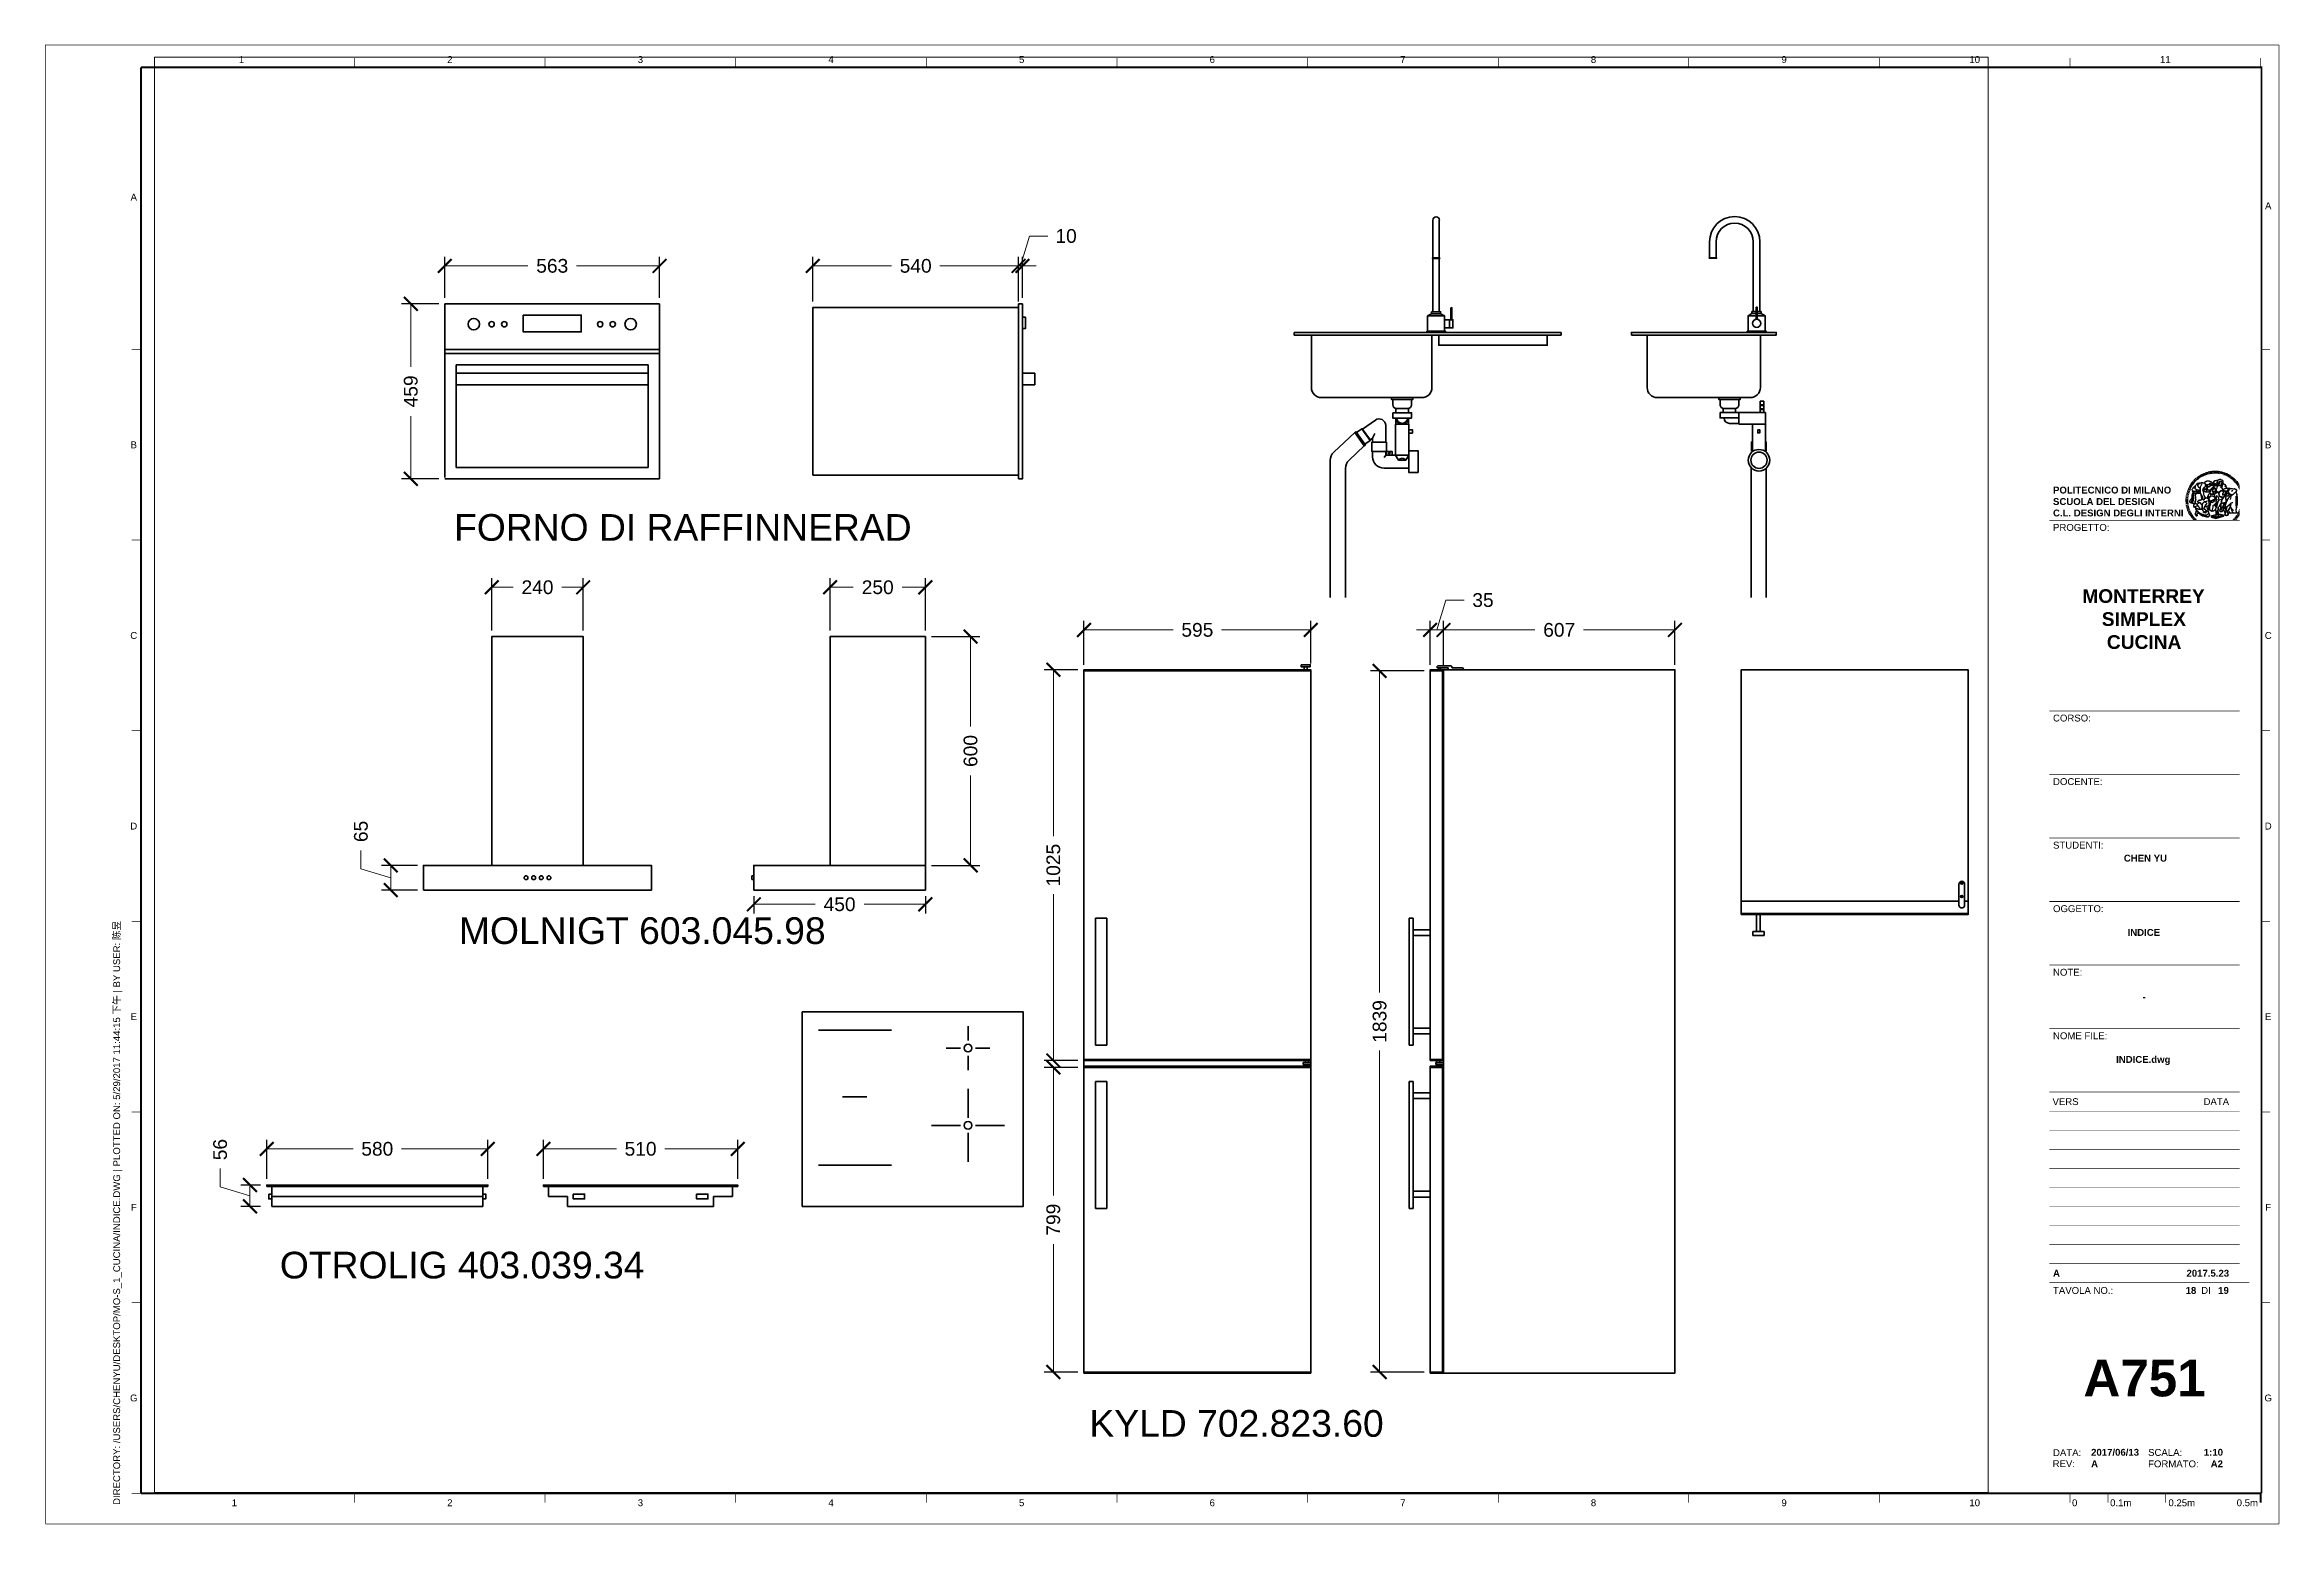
# Paper-space layout 'Layout1' of a CAD drawing. Header units: inches. Extents: x 0 to 586, y 0 to 388.
# The model-space entities are those that its viewports show. They can reach past a viewport. Long polylines and large blocks are cut down to what shows.
import ezdxf
from ezdxf.enums import TextEntityAlignment as Align

# ---------------------------------------------------------------- set-up
doc = ezdxf.new("R2010")
doc.units = ezdxf.units.IN
doc.header["$MEASUREMENT"] = 0
doc.set_wipeout_variables(frame=1)
doc.layers.add('A-ANNO-DIMS', color=7, linetype='Continuous', lineweight=13)
doc.layers.add('A-SECT-MCUT', color=255, linetype='Continuous', lineweight=35)
for name, color, linetype in [('G-ANNO-LOGO', 3, 'Continuous'), ('G-ANNO-TEXT', 3, 'Continuous'), ('G-ANNO-TTLB', 3, 'Continuous')]:
    doc.layers.add(name, color=color, linetype=linetype)
doc.layers.add('G-ANNO-NPLT', color=210, linetype='Continuous', plot=False)
doc.styles.add('ARIAL', font='Arial.ttf')
doc.styles.add('ARIAL-BOLD', font='Arial Bold.ttf')
doc.styles.get("Standard").update_dxf_attribs({"font": 'Arial.ttf'})
doc.dimstyles.new('E-0020_TICK_13', dxfattribs={"dimscale": 0.1, "dimtxt": 36, "dimasz": 36, "dimexe": 24, "dimexo": 16, "dimgap": 24, "dimtad": 0, "dimdec": 0, "dimlfac": 10, "dimzin": 0, "dimdsep": 46, "dimtxsty": 'ARIAL', "dimblk": 'ARCHTICK', "dimblk1": 'ARCHTICK', "dimblk2": 'ARCHTICK', "dimcen": 24, "dimclrd": 256, "dimclre": 256, "dimclrt": 256, "dimadec": 0, "dimazin": 0, "dimtfac": 1, "dimtdec": 0, "dimtmove": 1, "dimatfit": 3, "dimldrblk": 'OPEN90', "dimfxl": 1, "dimtfill": 1, "dimtolj": 1, "dimtzin": 0, "dimlwd": -1, "dimarcsym": 0})

psp = doc.layouts.get("Layout1")

# ---------------------------------------------------------------- texts
at = {"layer": 'G-ANNO-TEXT', "style": 'ARIAL'}
for s, p in [('1', (51.54, 384.24)), ('2', (106.19, 384.24)), ('3', (156.19, 384.24)), ('4', (206.19, 384.24)), ('5', (256.19, 384.24)), ('6', (306.19, 384.24)), ('7', (356.19, 384.24)), ('8', (406.19, 384.24)), ('9', (456.19, 384.24)), ('10', (506.19, 384.24)), ('11', (556.19, 384.24)), ('A', (23.28, 348.15)), ('A', (583.18, 345.87)), ('B', (23.28, 283.17)), ('B', (583.18, 283.17)), ('C', (23.28, 233.17)), ('D', (23.28, 183.17)), ('E', (23.28, 133.17)), ('F', (23.28, 83.17)), ('G', (23.28, 33.17)), ('1', (49.68, 5.68)), ('2', (106.19, 5.68)), ('3', (156.19, 5.68)), ('4', (206.19, 5.68)), ('5', (256.19, 5.68)), ('6', (306.19, 5.68)), ('7', (356.19, 5.68)), ('8', (406.19, 5.68)), ('9', (456.19, 5.68)), ('10', (506.19, 5.68)), ('0', (532.42, 5.68)), ('0.1m', (544.5, 5.68)), ('0.25m', (560.5, 5.68)), ('0.5m', (577.7, 5.68))]:
    psp.add_text(s, height=1.8, dxfattribs=at).set_placement(p, align=Align.MIDDLE_CENTER)
at = {"layer": 'G-ANNO-TEXT', "insert": (17.9, 5.11), "char_height": 1.8, "attachment_point": 1, "rotation": 90, "style": 'ARIAL'}
psp.add_mtext_dynamic_manual_height_columns('DIRECTORY: /USERS/CHENYU/DESKTOP/MO-S_1_CUCINA/INDICE.DWG | PLOTTED ON: 5/29/2017 11:44:15 下午 | BY USER: 陈昱', width=412.209, gutter_width=9, heights=[0], dxfattribs=at)

msp = doc.modelspace()

# ---------------------------------------------------------------- texts
at = {"layer": 'G-ANNO-TEXT', "char_height": 7, "attachment_point": 1}
for s, insert in [('FORNO DI RAFFINNERAD', (79.09, 256.72)), ('MOLNIGT 603.045.98', (80.38, 150.96)), ('OTROLIG 403.039.34', (33.4, 63.23)), ('KYLD 702.823.60', (245.76, 21.7))]:
    msp.add_mtext_dynamic_manual_height_columns(s, width=147.0805, gutter_width=1, heights=[0], dxfattribs=dict(at, insert=insert))

# ---------------------------------------------------------------- blocks, each defined once
blk = doc.blocks.new('logoPolimi')
for p, q in [((-1.49, 1.84), (-1.36, 1.68)), ((-1.41, 1.91), (-1.28, 1.74)), ((-1.32, 1.97), (-1.2, 1.8)), ((-1.22, 2.03), (-1.11, 1.85)), ((-1.13, 2.09), (-1.03, 1.9)), ((-1.03, 2.14), (-0.94, 1.95)), ((-0.93, 2.18), (-0.84, 1.99)), ((-0.83, 2.22), (-0.75, 2.03)), ((-0.72, 2.26), (-0.66, 2.06)), ((-0.61, 2.29), (-0.56, 2.09)), ((-0.51, 2.32), (-0.46, 2.11)), ((-0.4, 2.34), (-0.36, 2.13)), ((-0.29, 2.35), (-0.26, 2.14)), ((-0.18, 2.36), (-0.16, 2.15)), ((-0.07, 2.37), (-0.06, 2.16)), ((0.04, 2.37), (0.04, 2.16)), ((0.15, 2.36), (0.14, 2.16)), ((0.26, 2.36), (0.24, 2.15)), ((0.37, 2.34), (0.34, 2.13)), ((0.48, 2.32), (0.44, 2.12)), ((0.59, 2.3), (0.54, 2.09)), ((0.69, 2.27), (0.63, 2.07)), ((0.8, 2.23), (0.73, 2.03)), ((0.9, 2.19), (0.82, 2)), ((1, 2.15), (0.91, 1.96)), ((1.1, 2.1), (1, 1.91)), ((1.2, 2.04), (1.09, 1.86)), ((1.29, 1.99), (1.18, 1.81)), ((1.38, 1.92), (1.26, 1.75)), ((1.47, 1.86), (1.34, 1.69)), ((-2.37, 0.12), (-2.16, 0.11)), ((-2.37, 0.01), (-2.16, 0.01)), ((-2.36, 0.23), (-2.15, 0.21)), ((-2.35, 0.34), (-2.14, 0.31)), ((-2.33, 0.45), (-2.12, 0.41)), ((-2.3, 0.55), (-2.1, 0.51)), ((-2.28, 0.66), (-2.07, 0.6)), ((-2.24, 0.77), (-2.04, 0.7)), ((-2.2, 0.87), (-2.01, 0.79)), ((-2.16, 0.97), (-1.97, 0.89)), ((-2.11, 1.07), (-1.93, 0.98)), ((-2.06, 1.17), (-1.88, 1.07)), ((-2.01, 1.26), (-1.83, 1.15)), ((-1.94, 1.36), (-1.77, 1.24)), ((-1.88, 1.45), (-1.71, 1.32)), ((-1.84, 0.03), (-1.82, 0.35)), ((-1.81, 1.53), (-1.65, 1.4)), ((-1.74, 1.61), (-1.58, 1.47)), ((-1.73, 0.59), (-1.73, 0.59)), ((-1.73, 0.59), (-1.73, 0.59)), ((-1.66, 1.69), (-1.51, 1.54)), ((-1.65, 0.57), (-1.65, 0.57)), ((-1.59, 1.12), (-1.59, 1.12)), ((-1.58, 1.77), (-1.44, 1.61)), ((-1.51, 0.55), (-1.51, 0.55)), ((-1.51, 0.55), (-1.51, 0.55)), ((-1.31, 0.79), (-1.21, 0.75)), ((-1.21, 0.75), (-1.31, 0.79)), ((-1.21, 0.75), (-1.31, 0.79)), ((-1.21, 0.75), (-1.21, 0.75)), ((-1.21, 0.75), (-1.21, 0.75)), ((-1.19, 0.76), (-1.19, 0.76)), ((-1.19, 0.76), (-1.19, 0.76)), ((-1.17, 0.99), (-1.18, 0.99)), ((-1.18, 0.99), (-1.17, 0.99)), ((-1.16, 0.57), (-1.16, 0.57)), ((-1.16, 0.57), (-1.16, 0.57)), ((-1.1, 0.01), (-0.99, 0.06)), ((-0.99, 0.06), (-1.1, 0.01)), ((-0.99, 0.06), (-1.1, 0.01)), ((-0.99, 0.06), (-0.99, 0.06)), ((-0.99, 0.06), (-0.99, 0.06)), ((-0.97, 0.79), (-0.98, 0.79)), ((-0.89, 0.84), (-0.97, 0.79)), ((-0.97, 0.79), (-0.89, 0.84)), ((-0.96, 1.41), (-0.96, 1.41)), ((-0.96, 1.41), (-0.96, 1.41)), ((-0.89, 0.84), (-0.82, 0.87)), ((-0.82, 0.87), (-0.89, 0.84)), ((-0.89, 0.84), (-0.82, 0.87)), ((-0.88, 0.83), (-0.89, 0.84)), ((-0.85, 1.39), (-0.85, 1.39)), ((-0.85, 1.39), (-0.85, 1.39)), ((-0.84, 0.14), (-0.84, 0.14)), ((-0.77, 1.08), (-0.78, 1.08)), ((-0.78, 1.08), (-0.77, 1.08)), ((-0.61, 1.12), (-0.77, 1.08)), ((-0.77, 1.08), (-0.61, 1.12)), ((-0.77, 1.08), (-0.61, 1.12)), ((-0.75, 1.3), (-0.76, 1.29)), ((-0.76, 1.29), (-0.75, 1.3)), ((-0.65, 0.99), (-0.7, 0.96)), ((-0.69, 0.18), (-0.68, 0.18)), ((-0.66, 0.93), (-0.66, 0.93)), ((-0.66, 0.93), (-0.64, 0.93)), ((-0.66, 0.93), (-0.66, 0.93)), ((-0.66, 0.93), (-0.66, 0.93)), ((-0.63, 1.01), (-0.63, 1.01)), ((-0.63, 1.01), (-0.62, 1.01)), ((-0.63, 0.66), (-0.63, 0.66)), ((-0.6, 1.12), (-0.61, 1.12)), ((-0.61, 1.12), (-0.6, 1.12)), ((-0.61, 1.12), (-0.6, 1.12)), ((-0.61, 0.86), (-0.57, 0.85)), ((-0.57, 0.85), (-0.61, 0.86)), ((-0.61, 0.86), (-0.57, 0.85)), ((-0.53, 1.08), (-0.6, 1.12)), ((-0.6, 1.12), (-0.6, 1.11)), ((-0.6, 1.12), (-0.53, 1.08)), ((-0.57, 0.8), (-0.59, 0.8)), ((-0.57, 0.85), (-0.53, 0.84)), ((-0.57, 0.85), (-0.57, 0.85)), ((-0.57, 0.85), (-0.57, 0.85)), ((-0.57, 0.85), (-0.53, 0.84)), ((-0.56, 0.29), (-0.49, 0.48)), ((-0.56, 0.14), (-0.56, 0.29)), ((-0.5, 0.11), (-0.56, 0.14)), ((-0.53, 0.84), (-0.51, 0.84)), ((-0.53, 0.84), (-0.51, 0.84)), ((-0.53, 0.84), (-0.53, 0.84)), ((-0.51, 0.11), (-0.51, 0.11)), ((-0.51, 0.11), (-0.51, 0.11)), ((-0.34, 0.33), (-0.5, 0.11)), ((-0.49, 0.48), (-0.41, 0.55)), ((-0.42, 0.8), (-0.47, 0.79)), ((-0.42, 0.8), (-0.47, 0.79)), ((-0.47, 0.79), (-0.45, 0.76)), ((-0.47, 0.79), (-0.45, 0.76)), ((-0.45, 1.14), (-0.42, 1.11)), ((-0.42, 1.26), (-0.36, 1.22)), ((-0.41, 0.55), (-0.34, 0.49)), ((-0.4, 1.37), (-0.38, 1.38)), ((-0.39, 1.37), (-0.4, 1.37)), ((-0.35, 1.33), (-0.4, 1.37)), ((-0.39, 1.24), (-0.4, 1.23)), ((-0.38, 1.14), (-0.38, 1.14)), ((-0.34, 0.49), (-0.09, 0.48)), ((-0.16, 0.32), (-0.34, 0.33)), ((-0.14, 0.32), (-0.31, 0.34)), ((-0.28, 1.3), (-0.29, 1.3)), ((-0.28, 1.3), (-0.28, 1.3)), ((-0.16, 1.24), (-0.16, 1.25)), ((-0.16, 1.25), (-0.16, 1.25)), ((-0.16, 0.49), (-0.14, 0.64)), ((-0.06, 0.27), (-0.16, 0.32)), ((-0.1, 0.88), (-0.09, 0.87)), ((-0.08, 1.37), (-0.08, 1.38)), ((-0.08, 1.23), (-0.05, 1.21)), ((-0.05, 1.21), (-0.08, 1.23)), ((-0.08, 1.23), (-0.05, 1.21)), ((-0.03, 0.26), (-0.06, 0.27)), ((-0.05, 1.21), (-0.04, 1.21)), ((-0.04, 1.21), (-0.05, 1.21)), ((-0.04, 1.21), (-0.04, 1.21)), ((-0.04, 1.21), (-0.04, 1.21)), ((-0.04, 0.48), (-0.03, 0.26)), ((0.03, 1.15), (0.03, 1.15)), ((0.03, 0.66), (0.03, 0.67)), ((0.07, 0.58), (0.07, 0.57)), ((0.1, 1.18), (0.1, 1.18)), ((0.1, 0.84), (0.1, 0.84)), ((0.13, 1.32), (0.17, 1.19)), ((0.14, 0.71), (0.34, 0.65)), ((0.31, 0.56), (0.17, 0.63)), ((0.27, 1.61), (0.27, 1.61)), ((0.27, 1.61), (0.27, 1.61)), ((0.27, 1.61), (0.27, 1.61)), ((0.29, 1.29), (0.29, 1.29)), ((0.29, 1.29), (0.29, 1.29)), ((0.29, 1.29), (0.29, 1.29)), ((0.29, 1.29), (0.29, 1.29)), ((0.33, 0.49), (0.34, 0.49)), ((0.33, 0.03), (0.35, 0.03)), ((0.33, 0.03), (0.35, 0.03)), ((0.34, 0.65), (0.34, 0.64)), ((0.35, 0.03), (0.57, 0.06)), ((0.35, 0.03), (0.57, 0.06)), ((0.35, 0.03), (0.35, 0.03)), ((0.35, 0.03), (0.35, 0.03)), ((0.38, 1.36), (0.37, 1.35)), ((0.38, 0.34), (0.37, 0.34)), ((0.38, 0.34), (0.38, 0.34)), ((0.43, 0.67), (0.39, 0.64)), ((0.49, 1.05), (0.51, 1.13)), ((0.51, 1.13), (0.49, 1.05)), ((0.49, 1.05), (0.51, 1.13)), ((0.51, 1.31), (0.5, 1.29)), ((0.51, 1.13), (0.52, 1.23)), ((0.52, 1.23), (0.51, 1.23)), ((0.51, 1.23), (0.52, 1.23)), ((0.52, 1.23), (0.51, 1.13)), ((0.51, 1.13), (0.52, 1.23)), ((0.52, 1.24), (0.6, 1.37)), ((0.52, 1.23), (0.6, 1.36)), ((0.6, 1.36), (0.52, 1.23)), ((0.52, 1.23), (0.52, 1.23)), ((0.52, 1.23), (0.52, 1.24)), ((0.52, 1.23), (0.52, 1.23)), ((0.55, 1.07), (0.53, 1.06)), ((0.53, 1.04), (0.53, 1.06)), ((0.53, 1.05), (0.53, 1.04)), ((0.54, 0.3), (0.63, 0.32)), ((0.54, -0.08), (0.61, 0.06)), ((0.61, 0.06), (0.54, -0.08)), ((0.54, -0.08), (0.61, 0.06)), ((0.56, 0.19), (0.59, 0.21)), ((0.57, 1.07), (0.57, 1.07)), ((0.57, 1.07), (0.57, 1.07)), ((0.57, 1.07), (0.57, 1.07)), ((0.57, 1.07), (0.57, 1.07)), ((0.57, 1.07), (0.57, 1.07)), ((0.57, 1.07), (0.57, 1.07)), ((0.57, 1.07), (0.57, 1.07)), ((0.58, 0.3), (0.59, 0.29)), ((0.59, 0.78), (0.59, 0.79)), ((0.59, 0.79), (0.59, 0.79)), ((0.59, 0.79), (0.59, 0.79)), ((0.59, 0.79), (0.59, 0.78)), ((0.61, 0.06), (0.6, 0.07)), ((0.6, 0.07), (0.61, 0.06)), ((0.61, 0.06), (0.61, 0.07)), ((0.62, 0.21), (0.65, 0.22)), ((0.64, 1.37), (0.65, 1.37)), ((0.69, 0.86), (0.68, 0.86)), ((0.68, 0.86), (0.69, 0.86)), ((0.68, 0.76), (0.68, 0.76)), ((0.76, 0.26), (0.76, 0.26)), ((0.82, 0.35), (0.84, 0.36)), ((0.82, 0.35), (0.82, 0.35)), ((0.84, 0.36), (0.84, 0.37)), ((0.85, 0.34), (1.05, 0.35)), ((0.93, 1.05), (0.93, 1.05)), ((0.93, 1.05), (0.93, 1.05)), ((0.93, 1.05), (0.93, 1.04)), ((0.93, 1.05), (0.93, 1.05)), ((0.97, 0.66), (0.96, 0.66)), ((1.01, 0.97), (0.98, 0.96)), ((1.17, 0.96), (1.17, 0.95)), ((1.17, 0.95), (1.17, 0.95)), ((1.34, 0.37), (1.26, 0.04)), ((1.27, 0.37), (1.27, 0.38)), ((1.28, 0.95), (1.28, 0.95)), ((1.37, 0.73), (1.46, 0.81)), ((1.41, 0.4), (1.41, 0.41)), ((1.56, 1.79), (1.42, 1.63)), ((1.64, 1.71), (1.49, 1.56)), ((1.49, 0.9), (1.57, 0.92)), ((1.72, 1.63), (1.56, 1.49)), ((1.67, 0.6), (1.57, 0.53)), ((1.79, 1.55), (1.63, 1.41)), ((1.86, 1.47), (1.7, 1.34)), ((1.93, 1.38), (1.76, 1.26)), ((1.99, 1.29), (1.81, 1.17)), ((2.05, 1.19), (1.87, 1.09)), ((2.1, 1.1), (1.92, 1)), ((2.15, 1), (1.96, 0.91)), ((2.19, 0.9), (2, 0.82)), ((2.23, 0.79), (2.04, 0.72)), ((2.27, 0.69), (2.07, 0.63)), ((2.3, 0.58), (2.09, 0.53)), ((2.32, 0.47), (2.12, 0.43)), ((2.34, 0.37), (2.13, 0.33)), ((2.36, 0.26), (2.15, 0.23)), ((2.37, 0.15), (2.16, 0.13)), ((2.37, 0.04), (2.16, 0.03)), ((-2.37, -0.1), (-2.16, -0.09)), ((-2.36, -0.21), (-2.15, -0.19)), ((-2.35, -0.32), (-2.14, -0.29)), ((-2.33, -0.43), (-2.12, -0.39)), ((-2.31, -0.54), (-2.1, -0.49)), ((-2.28, -0.65), (-2.08, -0.59)), ((-2.25, -0.75), (-2.05, -0.69)), ((-2.21, -0.86), (-2.02, -0.78)), ((-2.17, -0.96), (-1.98, -0.87)), ((-2.12, -1.06), (-1.93, -0.96)), ((-2.07, -1.16), (-1.89, -1.05)), ((-2.04, -0.15), (-1.97, -0.2)), ((-2.01, -1.25), (-1.84, -1.14)), ((-1.95, -1.34), (-1.78, -1.22)), ((-1.89, -1.43), (-1.72, -1.31)), ((-1.82, -1.52), (-1.66, -1.38)), ((-1.75, -1.6), (-1.59, -1.46)), ((-1.67, -1.68), (-1.52, -1.53)), ((-1.58, -0.12), (-1.6, -0.18)), ((-1.6, -0.18), (-1.58, -0.28)), ((-1.57, -0.54), (-1.59, -0.54)), ((-1.59, -0.54), (-1.59, -0.54)), ((-1.59, -1.76), (-1.45, -1.6)), ((-1.56, -0.32), (-1.56, -0.31)), ((-1.56, -0.31), (-1.56, -0.31)), ((-1.53, -0.65), (-1.53, -0.65)), ((-1.53, -0.65), (-1.53, -0.65)), ((-1.51, -1.83), (-1.37, -1.67)), ((-1.48, -0.86), (-1.48, -0.85)), ((-1.42, -0.37), (-1.42, -0.37)), ((-1.42, -1.9), (-1.29, -1.73)), ((-1.38, -0.46), (-1.38, -0.46)), ((-1.33, -1.96), (-1.21, -1.79)), ((-1.31, -0.24), (-1.31, -0.23)), ((-1.31, -0.23), (-1.31, -0.24)), ((-1.23, -0.19), (-1.23, -0.19)), ((-1.23, -0.19), (-1.23, -0.19)), ((-1.23, -0.19), (-1.23, -0.19)), ((-1.23, -0.19), (-1.23, -0.19)), ((-1.01, -0.39), (-1.02, -0.39)), ((-1.02, -0.39), (-1.01, -0.39)), ((-1.02, -0.7), (-1.02, -0.7)), ((-1.02, -0.7), (-1.02, -0.7)), ((-1.02, -0.7), (-1.02, -0.7)), ((-0.79, -0.51), (-0.83, -0.58)), ((-0.83, -0.58), (-0.79, -0.51)), ((-0.83, -0.58), (-0.79, -0.51)), ((-0.78, -1.05), (-0.83, -0.94)), ((-0.83, -0.94), (-0.78, -1.05)), ((-0.83, -0.94), (-0.83, -0.94)), ((-0.83, -0.94), (-0.78, -1.05)), ((-0.82, -1.23), (-0.82, -1.23)), ((-0.82, -1.23), (-0.77, -1.23)), ((-0.77, -1.23), (-0.82, -1.23)), ((-0.82, -1.23), (-0.82, -1.23)), ((-0.77, -1.23), (-0.82, -1.23)), ((-0.75, -0.96), (-0.8, -0.89)), ((-0.8, -0.89), (-0.79, -0.92)), ((-0.79, -0.92), (-0.8, -0.89)), ((-0.8, -0.89), (-0.75, -0.96)), ((-0.79, -0.92), (-0.8, -0.89)), ((-0.8, -0.89), (-0.8, -0.89)), ((-0.8, -0.89), (-0.75, -0.96)), ((-0.79, -0.92), (-0.78, -0.95)), ((-0.78, -0.95), (-0.79, -0.92)), ((-0.78, -0.95), (-0.79, -0.92)), ((-0.77, -0.49), (-0.78, -0.48)), ((-0.78, -0.48), (-0.77, -0.49)), ((-0.78, -0.95), (-0.76, -1)), ((-0.76, -1), (-0.78, -0.95)), ((-0.76, -1), (-0.78, -0.95)), ((-0.71, -0.89), (-0.75, -0.87)), ((-0.75, -0.87), (-0.71, -0.89)), ((-0.75, -0.87), (-0.71, -0.89)), ((-0.72, -1.01), (-0.75, -0.96)), ((-0.75, -0.96), (-0.72, -1.01)), ((-0.75, -0.96), (-0.72, -1.01)), ((-0.64, -0.93), (-0.71, -0.89)), ((-0.71, -0.89), (-0.64, -0.93)), ((-0.71, -0.89), (-0.64, -0.93)), ((-0.66, -0.53), (-0.66, -0.53)), ((-0.66, -0.53), (-0.66, -0.53)), ((-0.66, -0.53), (-0.66, -0.53)), ((-0.39, -0.81), (-0.51, -0.69)), ((-0.51, -1.04), (-0.5, -1.04)), ((-0.48, -0.42), (-0.48, -0.42)), ((-0.48, -0.42), (-0.48, -0.42)), ((-0.48, -0.42), (-0.48, -0.42)), ((-0.41, -0.51), (-0.41, -0.51)), ((-0.38, -0.05), (-0.39, -0.12)), ((-0.39, -0.12), (-0.37, -0.1)), ((-0.35, -0.14), (-0.37, -0.08)), ((-0.37, -0.09), (-0.37, -0.09)), ((-0.33, -0.12), (-0.35, -0.14)), ((-0.32, -0.14), (-0.35, -0.14)), ((-0.35, -0.18), (-0.34, -0.22)), ((-0.34, -0.08), (-0.29, -0.16)), ((-0.34, -0.22), (-0.34, -0.22)), ((-0.27, -0.17), (-0.32, -0.14)), ((-0.25, -0.91), (-0.26, -0.9)), ((-0.26, -1.29), (0.1, -1.2)), ((0.1, -1.2), (-0.26, -1.29)), ((0.08, -1.4), (-0.26, -1.29)), ((-0.26, -1.29), (0.08, -1.4)), ((-0.26, -1.38), (-0.26, -1.29)), ((-0.26, -1.29), (-0.26, -1.29)), ((-0.26, -1.29), (-0.26, -1.38)), ((-0.26, -1.29), (0.08, -1.4)), ((-0.26, -1.29), (-0.26, -1.29)), ((0.08, -1.49), (-0.26, -1.38)), ((-0.26, -1.38), (0.09, -1.49)), ((-0.14, -0.15), (-0.16, -0.13)), ((-0.11, -0.04), (-0.12, -0.05)), ((-0.04, -0.41), (-0.01, -0.44)), ((-0.01, -0.44), (-0.04, -0.41)), ((-0.04, -0.41), (-0.01, -0.44)), ((0.07, -0.84), (0.07, -0.84)), ((0.07, -0.84), (0.07, -0.84)), ((0.1, -1.2), (0.08, -1.32)), ((0.08, -1.32), (0.13, -1.2)), ((0.08, -1.4), (0.72, -1.22)), ((0.72, -1.22), (0.08, -1.4)), ((0.08, -1.4), (0.72, -1.22)), ((0.72, -1.31), (0.08, -1.49)), ((0.08, -1.44), (0.08, -1.4)), ((0.08, -1.4), (0.08, -1.44)), ((0.08, -1.4), (0.08, -1.49)), ((0.08, -1.49), (0.08, -1.44)), ((0.08, -1.44), (0.08, -1.44)), ((0.08, -1.44), (0.08, -1.45)), ((0.08, -1.45), (0.08, -1.46)), ((0.08, -1.46), (0.08, -1.49)), ((0.1, -1.01), (0.09, -0.86)), ((0.1, -1.01), (0.09, -0.86)), ((0.09, -1.49), (0.72, -1.31)), ((0.1, -1.2), (0.12, -1.04)), ((0.12, -1.04), (0.1, -1.2)), ((0.13, -1.2), (0.1, -1.2)), ((0.1, -1.2), (0.13, -1.2)), ((0.13, -1.2), (0.1, -1.2)), ((0.1, -1.2), (0.1, -1.2)), ((0.11, -0.44), (0.11, -0.44)), ((0.11, -0.44), (0.11, -0.44)), ((0.12, -0.21), (0.12, -0.21)), ((0.12, -0.21), (0.12, -0.21)), ((0.12, -0.21), (0.12, -0.21)), ((0.12, -0.21), (0.12, -0.21)), ((0.12, -0.21), (0.12, -0.21)), ((0.12, -0.21), (0.12, -0.21)), ((0.12, -0.21), (0.12, -0.21)), ((0.12, -0.21), (0.12, -0.21)), ((0.12, -0.21), (0.12, -0.21)), ((0.12, -0.21), (0.12, -0.21)), ((0.12, -0.21), (0.12, -0.21)), ((0.12, -0.21), (0.12, -0.21)), ((0.12, -0.21), (0.12, -0.21)), ((0.12, -0.56), (0.14, -0.53)), ((0.14, -0.53), (0.12, -0.56)), ((0.12, -0.56), (0.14, -0.53)), ((0.12, -1.04), (0.12, -1.04)), ((0.12, -1.04), (0.12, -1.04)), ((0.12, -1.04), (0.12, -1.04)), ((0.21, -0.99), (0.13, -1.2)), ((0.13, -1.2), (0.21, -0.99)), ((0.36, -1.14), (0.13, -1.2)), ((0.13, -1.2), (0.26, -1.17)), ((0.14, -0.53), (0.16, -0.49)), ((0.16, -0.49), (0.14, -0.53)), ((0.14, -0.53), (0.16, -0.49)), ((0.16, -0.49), (0.16, -0.49)), ((0.16, -0.49), (0.16, -0.49)), ((0.28, -1.19), (0.21, -0.99)), ((0.21, -0.99), (0.31, -1.27)), ((0.24, -0.17), (0.24, -0.16)), ((0.24, -0.16), (0.24, -0.17)), ((0.25, -0.84), (0.25, -0.88)), ((0.25, -0.88), (0.25, -0.84)), ((0.25, -0.88), (0.25, -0.84)), ((0.25, -0.88), (0.29, -1.17)), ((0.26, -0.88), (0.25, -0.88)), ((0.31, -1.27), (0.25, -0.88)), ((0.26, -1.17), (0.28, -1.16)), ((0.28, -1.16), (0.36, -1.14)), ((0.29, -1.17), (0.28, -1.19)), ((0.36, -1.14), (0.72, -1.22)), ((0.72, -1.22), (0.36, -1.14)), ((0.49, -0.31), (0.49, -0.31)), ((0.49, -0.31), (0.49, -0.31)), ((0.5, -0.27), (0.5, -0.27)), ((0.51, -0.27), (0.51, -0.27)), ((0.72, -0.81), (0.75, -0.89)), ((0.72, -1.22), (0.72, -1.31)), ((0.72, -1.31), (0.72, -1.22)), ((0.74, -0.23), (0.74, -0.23)), ((0.74, -0.23), (0.75, -0.24)), ((0.75, -0.23), (0.75, -0.23)), ((0.86, -0.25), (0.82, -0.34)), ((0.87, -0.22), (0.86, -0.23)), ((0.87, -0.22), (0.86, -0.25)), ((0.96, -0.58), (0.96, -0.57)), ((1.05, -1.05), (1.04, -1.05)), ((1.37, -1.93), (1.25, -1.76)), ((1.31, -0.27), (1.3, -0.26)), ((1.3, -0.26), (1.3, -0.26)), ((1.3, -0.26), (1.3, -0.26)), ((1.3, -0.26), (1.31, -0.27)), ((1.3, -0.26), (1.3, -0.26)), ((1.46, -1.87), (1.33, -1.7)), ((1.54, -1.8), (1.41, -1.64)), ((1.63, -1.72), (1.48, -1.57)), ((1.71, -1.65), (1.55, -1.5)), ((1.78, -1.57), (1.62, -1.43)), ((1.85, -1.48), (1.69, -1.35)), ((1.92, -1.39), (1.75, -1.27)), ((1.98, -1.3), (1.81, -1.19)), ((2.04, -1.21), (1.86, -1.1)), ((2.09, -1.11), (1.91, -1.01)), ((2.14, -1.01), (1.95, -0.92)), ((2.19, -0.91), (1.99, -0.83)), ((2.23, -0.81), (2.03, -0.74)), ((2.26, -0.7), (2.06, -0.64)), ((2.29, -0.6), (2.09, -0.55)), ((2.32, -0.49), (2.11, -0.45)), ((2.34, -0.38), (2.13, -0.35)), ((2.35, -0.27), (2.15, -0.25)), ((2.37, -0.08), (2.16, -0.07)), ((2.36, -0.16), (2.16, -0.15)), ((-1.24, -2.02), (-1.13, -1.84)), ((-1.14, -2.08), (-1.04, -1.89)), ((-1.04, -2.13), (-0.95, -1.94)), ((-0.94, -2.18), (-0.86, -1.98)), ((-0.84, -2.22), (-0.77, -2.02)), ((-0.74, -2.25), (-0.67, -2.05)), ((-0.63, -2.29), (-0.57, -2.08)), ((-0.52, -2.31), (-0.48, -2.11)), ((-0.42, -2.33), (-0.38, -2.13)), ((-0.31, -2.35), (-0.28, -2.14)), ((-0.2, -2.36), (-0.18, -2.15)), ((-0.09, -2.37), (-0.08, -2.16)), ((0.03, -2.37), (0.02, -2.16)), ((0.14, -2.37), (0.12, -2.16)), ((0.25, -2.36), (0.22, -2.15)), ((0.35, -2.34), (0.32, -2.14)), ((0.46, -2.32), (0.42, -2.12)), ((0.57, -2.3), (0.52, -2.1)), ((0.68, -2.27), (0.62, -2.07)), ((0.78, -2.24), (0.71, -2.04)), ((0.89, -2.2), (0.81, -2)), ((0.99, -2.15), (0.9, -1.96)), ((1.09, -2.11), (0.99, -1.92)), ((1.19, -2.05), (1.08, -1.87)), ((1.28, -2), (1.17, -1.82))]:
    blk.add_line(p, q)
for points in [[(-1.9, 0.12), (-1.94, 0.02), (-2.05, -0.09), (-2.05, -0.09)], [(-1.86, 0.38), (-1.86, 0.38), (-1.87, 0.19), (-1.9, 0.12)], [(-1.76, 0.6), (-1.76, 0.6), (-1.84, 0.57), (-1.86, 0.38)], [(-1.86, -0.04), (-1.84, 0.02), (-1.84, 0.03), (-1.84, 0.03)], [(-1.82, 0.78), (-1.83, 0.8), (-1.85, 0.86), (-1.83, 0.88)], [(-1.82, 0.78), (-1.83, 0.8), (-1.85, 0.86), (-1.83, 0.88)], [(-1.83, 0.88), (-1.81, 0.9), (-1.76, 0.96), (-1.76, 0.96)], [(-1.83, 0.88), (-1.81, 0.9), (-1.76, 0.96), (-1.76, 0.96)], [(-1.76, 0.6), (-1.83, 0.7), (-1.78, 0.74), (-1.78, 0.74)], [(-1.78, 0.74), (-1.79, 0.74), (-1.83, 0.7), (-1.76, 0.6)], [(-1.78, 0.74), (-1.8, 0.76), (-1.81, 0.78), (-1.82, 0.78)], [(-1.78, 0.74), (-1.8, 0.76), (-1.81, 0.78), (-1.82, 0.78)], [(-1.82, 0.35), (-1.81, 0.5), (-1.73, 0.59), (-1.73, 0.59)], [(-1.82, -0.19), (-1.73, -0.07), (-1.75, 0.14), (-1.75, 0.3)], [(-1.75, 0.33), (-1.75, 0.17), (-1.73, -0.05), (-1.8, -0.17)], [(-1.78, 0.74), (-1.75, 0.72), (-1.72, 0.69), (-1.68, 0.7)], [(-1.68, 0.7), (-1.72, 0.69), (-1.75, 0.72), (-1.78, 0.74)], [(-1.68, 0.7), (-1.72, 0.69), (-1.75, 0.72), (-1.78, 0.74)], [(-1.78, 0.74), (-1.78, 0.74), (-1.78, 0.74), (-1.78, 0.74)], [(-1.76, 0.96), (-1.68, 1.1), (-1.59, 1.12), (-1.59, 1.12)], [(-1.76, 0.96), (-1.68, 1.1), (-1.6, 1.12), (-1.6, 1.12)], [(-1.73, 0.59), (-1.74, 0.59), (-1.75, 0.6), (-1.76, 0.6)], [(-1.73, 0.59), (-1.74, 0.59), (-1.75, 0.6), (-1.76, 0.6)], [(-1.75, 0.3), (-1.76, 0.47), (-1.65, 0.57), (-1.65, 0.57)], [(-1.65, 0.57), (-1.65, 0.57), (-1.76, 0.5), (-1.75, 0.33)], [(-1.65, 0.57), (-1.68, 0.58), (-1.7, 0.58), (-1.73, 0.59)], [(-1.65, 0.57), (-1.68, 0.58), (-1.7, 0.58), (-1.73, 0.59)], [(-1.5, 0.71), (-1.53, 0.74), (-1.61, 0.71), (-1.68, 0.7)], [(-1.68, 0.7), (-1.61, 0.71), (-1.53, 0.73), (-1.5, 0.71)], [(-1.5, 0.71), (-1.53, 0.73), (-1.61, 0.71), (-1.68, 0.7)], [(-1.51, 0.55), (-1.56, 0.56), (-1.61, 0.56), (-1.65, 0.57)], [(-1.65, 0.57), (-1.61, 0.56), (-1.56, 0.56), (-1.51, 0.55)], [(-1.51, 0.55), (-1.56, 0.56), (-1.61, 0.56), (-1.65, 0.57)], [(-1.59, 1.12), (-1.6, 1.06), (-1.61, 0.99), (-1.61, 0.97)], [(-1.61, 0.97), (-1.61, 0.99), (-1.6, 1.06), (-1.59, 1.12)], [(-1.61, 0.97), (-1.61, 0.99), (-1.6, 1.06), (-1.59, 1.12)], [(-1.61, 0.97), (-1.61, 0.95), (-1.56, 0.88), (-1.54, 0.87)], [(-1.54, 0.87), (-1.56, 0.88), (-1.61, 0.95), (-1.61, 0.97)], [(-1.54, 0.87), (-1.56, 0.88), (-1.61, 0.96), (-1.61, 0.97)], [(-1.59, 1.12), (-1.59, 1.13), (-1.59, 1.15), (-1.58, 1.16)], [(-1.59, 1.12), (-1.59, 1.13), (-1.59, 1.15), (-1.58, 1.16)], [(-1.58, 1.16), (-1.57, 1.21), (-1.52, 1.23), (-1.49, 1.25)], [(-1.58, 1.16), (-1.57, 1.21), (-1.52, 1.23), (-1.49, 1.25)], [(-1.58, 0.36), (-1.58, 0.48), (-1.51, 0.55), (-1.51, 0.55)], [(-1.51, 0.55), (-1.51, 0.55), (-1.58, 0.48), (-1.58, 0.36)], [(-1.51, 0.55), (-1.51, 0.55), (-1.58, 0.48), (-1.58, 0.36)], [(-1.55, 0.04), (-1.55, 0.08), (-1.58, 0.25), (-1.58, 0.36)], [(-1.58, 0.36), (-1.58, 0.25), (-1.55, 0.08), (-1.55, 0.04)], [(-1.58, 0.36), (-1.58, 0.25), (-1.55, 0.08), (-1.55, 0.04)], [(-1.58, -0.12), (-1.57, -0.06), (-1.55, 0.02), (-1.55, 0.04)], [(-1.55, 0.04), (-1.55, 0.02), (-1.57, -0.06), (-1.58, -0.12)], [(-1.55, 0.04), (-1.55, 0.02), (-1.56, -0.04), (-1.57, -0.1)], [(-1.54, 0.87), (-1.52, 0.85), (-1.47, 0.83), (-1.44, 0.83)], [(-1.44, 0.83), (-1.47, 0.83), (-1.52, 0.85), (-1.54, 0.87)], [(-1.45, 0.83), (-1.47, 0.83), (-1.52, 0.85), (-1.54, 0.87)], [(-1.51, 0.55), (-1.33, 0.54), (-1.16, 0.57), (-1.16, 0.57)], [(-1.16, 0.57), (-1.16, 0.57), (-1.33, 0.54), (-1.51, 0.55)], [(-1.16, 0.57), (-1.16, 0.57), (-1.33, 0.54), (-1.51, 0.55)], [(-1.5, 0.71), (-1.46, 0.68), (-1.4, 0.62), (-1.33, 0.66)], [(-1.33, 0.66), (-1.4, 0.62), (-1.46, 0.68), (-1.5, 0.71)], [(-1.33, 0.66), (-1.4, 0.62), (-1.46, 0.68), (-1.5, 0.71)], [(-1.49, 1.25), (-1.46, 1.26), (-1.42, 1.33), (-1.39, 1.36)], [(-1.49, 1.25), (-1.46, 1.27), (-1.43, 1.34), (-1.39, 1.36)], [(-1.31, 0.79), (-1.33, 0.79), (-1.42, 0.83), (-1.45, 0.83)], [(-1.44, 0.83), (-1.42, 0.83), (-1.33, 0.79), (-1.31, 0.79)], [(-1.31, 0.79), (-1.33, 0.79), (-1.42, 0.83), (-1.44, 0.83)], [(-1.35, 1.1), (-1.4, 1.17), (-1.36, 1.23), (-1.29, 1.31)], [(-1.29, 1.31), (-1.36, 1.23), (-1.4, 1.17), (-1.35, 1.1)], [(-1.35, 1.1), (-1.4, 1.17), (-1.36, 1.23), (-1.29, 1.31)], [(-1.39, 1.36), (-1.35, 1.38), (-1.26, 1.4), (-1.19, 1.41)], [(-1.39, 1.36), (-1.35, 1.38), (-1.26, 1.4), (-1.19, 1.41)], [(-1.18, 0.99), (-1.24, 0.97), (-1.3, 1.03), (-1.35, 1.1)], [(-1.35, 1.1), (-1.3, 1.03), (-1.24, 0.97), (-1.18, 0.99)], [(-1.18, 1), (-1.24, 0.97), (-1.3, 1.03), (-1.35, 1.1)], [(-1.33, 0.66), (-1.28, 0.7), (-1.23, 0.73), (-1.21, 0.75)], [(-1.21, 0.75), (-1.23, 0.73), (-1.28, 0.7), (-1.33, 0.66)], [(-1.21, 0.75), (-1.23, 0.73), (-1.28, 0.7), (-1.33, 0.66)], [(-1.29, 1.31), (-1.22, 1.39), (-1.01, 1.41), (-0.96, 1.41)], [(-0.96, 1.41), (-1.01, 1.41), (-1.22, 1.39), (-1.29, 1.31)], [(-1.29, 1.31), (-1.22, 1.39), (-1.01, 1.41), (-0.96, 1.41)], [(-1.24, -0.02), (-1.21, -0.01), (-1.1, 0.01), (-1.1, 0.01)], [(-1.1, 0.01), (-1.1, 0.01), (-1.21, -0.01), (-1.24, -0.02)], [(-1.1, 0.01), (-1.1, 0.01), (-1.21, -0.01), (-1.24, -0.02)], [(-1.21, 0.75), (-1.2, 0.75), (-1.19, 0.76), (-1.19, 0.76)], [(-1.19, 0.76), (-1.19, 0.76), (-1.2, 0.75), (-1.21, 0.75)], [(-1.19, 0.76), (-1.19, 0.76), (-1.2, 0.76), (-1.21, 0.75)], [(-1.19, 1.41), (-1.11, 1.43), (-0.97, 1.41), (-0.97, 1.41)], [(-1.19, 1.41), (-1.12, 1.43), (-0.98, 1.41), (-0.98, 1.41)], [(-1.19, 0.76), (-1.19, 0.77), (-1.18, 0.78), (-1.18, 0.79)], [(-1.18, 0.79), (-1.18, 0.78), (-1.19, 0.77), (-1.19, 0.76)], [(-1.19, 0.76), (-1.19, 0.77), (-1.19, 0.78), (-1.18, 0.79)], [(-1.18, 0.68), (-1.18, 0.68), (-1.19, 0.71), (-1.19, 0.76)], [(-1.19, 0.76), (-1.19, 0.71), (-1.18, 0.68), (-1.18, 0.68)], [(-1.18, 0.68), (-1.18, 0.68), (-1.19, 0.71), (-1.19, 0.76)], [(-1.18, 0.97), (-1.18, 0.97), (-1.18, 0.98), (-1.17, 0.99)], [(-1.17, 0.99), (-1.18, 0.98), (-1.18, 0.97), (-1.18, 0.97)], [(-1.18, 0.97), (-1.18, 0.97), (-1.18, 0.98), (-1.17, 0.99)], [(-1.18, 0.79), (-1.17, 0.86), (-1.18, 0.95), (-1.18, 0.97)], [(-1.18, 0.97), (-1.18, 0.95), (-1.17, 0.86), (-1.18, 0.79)], [(-1.18, 0.79), (-1.17, 0.86), (-1.18, 0.95), (-1.18, 0.97)], [(-1.16, 0.57), (-1.17, 0.6), (-1.18, 0.64), (-1.18, 0.68)], [(-1.18, 0.68), (-1.18, 0.64), (-1.17, 0.6), (-1.16, 0.57)], [(-1.16, 0.57), (-1.17, 0.6), (-1.18, 0.64), (-1.18, 0.68)], [(-1.17, 0.99), (-1.17, 1.03), (-1.16, 1.09), (-1.14, 1.13)], [(-1.09, 0.42), (-1.1, 0.44), (-1.14, 0.48), (-1.16, 0.57)], [(-1.16, 0.57), (-1.14, 0.48), (-1.1, 0.44), (-1.09, 0.42)], [(-1.09, 0.42), (-1.1, 0.44), (-1.14, 0.48), (-1.16, 0.57)], [(-1.14, 1.13), (-1.12, 1.18), (-1.05, 1.31), (-1.05, 1.31)], [(-1.12, 0.46), (-1.12, 0.46), (-1.13, 0.38), (-1.11, 0.26)], [(-1.11, 0.26), (-1.08, 0.14), (-1.05, 0.03), (-1.05, 0.03)], [(-1.02, 0.32), (-1.02, 0.32), (-1.08, 0.4), (-1.09, 0.42)], [(-1.09, 0.42), (-1.08, 0.4), (-1.02, 0.32), (-1.02, 0.32)], [(-1.02, 0.32), (-1.02, 0.32), (-1.08, 0.4), (-1.09, 0.42)], [(-0.98, 0.2), (-0.98, 0.21), (-1.02, 0.32), (-1.02, 0.32)], [(-1.02, 0.32), (-1.02, 0.32), (-0.98, 0.21), (-0.98, 0.2)], [(-0.98, 0.2), (-0.98, 0.21), (-1.02, 0.32), (-1.02, 0.32)], [(-1.01, 0.12), (-1, 0.16), (-0.98, 0.19), (-0.98, 0.2)], [(-0.98, 0.2), (-0.98, 0.19), (-1, 0.16), (-1.01, 0.12)], [(-1.01, 0.12), (-1, 0.16), (-0.98, 0.19), (-0.98, 0.2)], [(-0.99, 0.06), (-1, 0.07), (-1.01, 0.1), (-1.01, 0.12)], [(-1.01, 0.12), (-1.01, 0.1), (-1, 0.07), (-0.99, 0.06)], [(-0.99, 0.06), (-1, 0.07), (-1.01, 0.1), (-1.01, 0.12)], [(-0.99, 0.06), (-0.99, 0.06), (-0.99, 0.06), (-0.98, 0.05)], [(-0.98, 0.05), (-0.99, 0.06), (-0.99, 0.06), (-0.99, 0.06)], [(-0.99, 0.05), (-0.99, 0.06), (-0.99, 0.06), (-0.99, 0.06)], [(-0.95, 0.02), (-0.96, 0.03), (-0.97, 0.04), (-0.99, 0.05)], [(-0.98, 1.41), (-0.98, 1.41), (-0.97, 1.41), (-0.96, 1.41)], [(-0.98, 0.81), (-0.94, 0.85), (-0.92, 0.93), (-0.91, 0.97)], [(-0.91, 0.97), (-0.92, 0.93), (-0.94, 0.85), (-0.98, 0.81)], [(-0.91, 0.97), (-0.92, 0.93), (-0.94, 0.85), (-0.98, 0.81)], [(-0.98, 0.79), (-0.98, 0.81), (-0.98, 0.81), (-0.98, 0.81)], [(-0.98, 0.81), (-0.98, 0.81), (-0.98, 0.81), (-0.98, 0.79)], [(-0.98, 0.81), (-0.98, 0.81), (-0.98, 0.81), (-0.98, 0.79)], [(-0.98, 0.79), (-0.98, 0.79), (-0.98, 0.78), (-0.97, 0.77)], [(-0.98, 0.79), (-0.98, 0.79), (-0.98, 0.78), (-0.97, 0.77)], [(-0.98, 0.05), (-0.97, 0.04), (-0.96, 0.03), (-0.95, 0.02)], [(-0.95, 0.02), (-0.96, 0.03), (-0.97, 0.04), (-0.98, 0.05)], [(-0.97, 1.41), (-0.97, 1.41), (-0.97, 1.41), (-0.96, 1.41)], [(-0.97, 0.77), (-0.96, 0.74), (-0.91, 0.64), (-0.91, 0.57)], [(-0.97, 0.77), (-0.96, 0.74), (-0.91, 0.64), (-0.91, 0.57)], [(-0.96, 1.41), (-0.94, 1.41), (-0.9, 1.41), (-0.85, 1.39)], [(-0.96, 1.41), (-0.94, 1.41), (-0.9, 1.41), (-0.85, 1.39)], [(-0.95, 0.02), (-0.94, 0.01), (-0.92, 0.01), (-0.9, 0.01)], [(-0.9, 0.01), (-0.92, 0.01), (-0.94, 0.01), (-0.95, 0.02)], [(-0.91, 0.01), (-0.92, 0.01), (-0.94, 0.01), (-0.95, 0.02)], [(-0.91, 0.97), (-0.89, 1), (-0.87, 1.01), (-0.84, 1.02)], [(-0.84, 1.02), (-0.87, 1.01), (-0.89, 1), (-0.91, 0.97)], [(-0.84, 1.02), (-0.87, 1.01), (-0.89, 1.01), (-0.91, 0.97)], [(-0.91, 0.57), (-0.91, 0.5), (-0.9, 0.43), (-0.88, 0.37)], [(-0.91, 0.57), (-0.91, 0.5), (-0.9, 0.43), (-0.88, 0.37)], [(-0.87, 0.03), (-0.87, 0.03), (-0.89, 0.01), (-0.91, 0.01)], [(-0.9, 0.01), (-0.89, 0.01), (-0.87, 0.03), (-0.87, 0.03)], [(-0.87, 0.03), (-0.87, 0.03), (-0.89, 0.01), (-0.9, 0.01)], [(-0.88, 0.84), (-0.88, 0.84), (-0.89, 0.79), (-0.88, 0.77)], [(-0.88, 0.77), (-0.89, 0.79), (-0.88, 0.83), (-0.88, 0.83)], [(-0.74, 0.66), (-0.85, 0.67), (-0.88, 0.77), (-0.88, 0.77)], [(-0.88, 0.77), (-0.88, 0.77), (-0.85, 0.67), (-0.74, 0.66)], [(-0.88, 0.37), (-0.86, 0.32), (-0.83, 0.25), (-0.82, 0.25)], [(-0.88, 0.37), (-0.86, 0.32), (-0.83, 0.25), (-0.82, 0.25)], [(-0.87, 0.03), (-0.86, 0.03), (-0.86, 0.05), (-0.86, 0.06)], [(-0.86, 0.06), (-0.86, 0.05), (-0.86, 0.03), (-0.87, 0.03)], [(-0.86, 0.06), (-0.86, 0.05), (-0.86, 0.03), (-0.87, 0.03)], [(-0.85, 1.39), (-0.86, 1.42), (-0.8, 1.45), (-0.8, 1.46)], [(-0.85, 1.39), (-0.86, 1.42), (-0.83, 1.44), (-0.82, 1.45)], [(-0.86, 0.06), (-0.86, 0.07), (-0.86, 0.1), (-0.85, 0.11)], [(-0.85, 0.11), (-0.86, 0.1), (-0.86, 0.07), (-0.86, 0.06)], [(-0.85, 0.11), (-0.86, 0.1), (-0.86, 0.07), (-0.86, 0.06)], [(-0.81, 1.36), (-0.83, 1.37), (-0.84, 1.38), (-0.85, 1.39)], [(-0.85, 1.39), (-0.84, 1.38), (-0.83, 1.37), (-0.81, 1.36)], [(-0.85, 1.39), (-0.84, 1.38), (-0.83, 1.37), (-0.81, 1.36)], [(-0.85, 0.11), (-0.85, 0.12), (-0.84, 0.14), (-0.84, 0.14)], [(-0.84, 0.14), (-0.84, 0.14), (-0.85, 0.12), (-0.85, 0.11)], [(-0.84, 0.14), (-0.84, 0.14), (-0.85, 0.12), (-0.85, 0.11)], [(-0.84, 1.02), (-0.83, 1.03), (-0.81, 1.05), (-0.78, 1.08)], [(-0.78, 1.08), (-0.81, 1.05), (-0.83, 1.03), (-0.84, 1.02)], [(-0.78, 1.08), (-0.81, 1.05), (-0.83, 1.03), (-0.84, 1.02)], [(-0.84, 0.14), (-0.83, 0.15), (-0.81, 0.16), (-0.81, 0.16)], [(-0.81, 0.16), (-0.81, 0.16), (-0.83, 0.15), (-0.84, 0.14)], [(-0.81, 0.16), (-0.81, 0.16), (-0.84, 0.15), (-0.84, 0.14)], [(-0.84, 0.15), (-0.84, 0.15), (-0.84, 0.15), (-0.84, 0.14)], [(-0.84, 0.14), (-0.84, 0.14), (-0.84, 0.14), (-0.84, 0.14)], [(-0.84, 0.14), (-0.84, 0.14), (-0.84, 0.14), (-0.84, 0.14)], [(-0.84, 0.14), (-0.84, 0.14), (-0.84, 0.14), (-0.84, 0.14)], [(-0.82, 1.45), (-0.82, 1.45), (-0.8, 1.45), (-0.8, 1.45)], [(-0.82, 0.87), (-0.82, 0.87), (-0.72, 0.91), (-0.66, 0.93)], [(-0.66, 0.93), (-0.72, 0.91), (-0.82, 0.87), (-0.82, 0.87)], [(-0.82, 0.87), (-0.82, 0.87), (-0.72, 0.91), (-0.66, 0.93)], [(-0.82, 0.25), (-0.8, 0.25), (-0.77, 0.24), (-0.77, 0.23)], [(-0.82, 0.25), (-0.8, 0.25), (-0.78, 0.24), (-0.77, 0.23)], [(-0.76, 1.29), (-0.77, 1.32), (-0.79, 1.34), (-0.81, 1.36)], [(-0.81, 1.36), (-0.79, 1.34), (-0.77, 1.32), (-0.76, 1.29)], [(-0.81, 1.36), (-0.79, 1.34), (-0.77, 1.32), (-0.76, 1.3)], [(-0.81, 0.16), (-0.8, 0.17), (-0.8, 0.17), (-0.79, 0.18)], [(-0.79, 0.18), (-0.8, 0.17), (-0.8, 0.17), (-0.81, 0.16)], [(-0.79, 0.18), (-0.8, 0.17), (-0.8, 0.17), (-0.81, 0.16)], [(-0.8, 1.46), (-0.8, 1.49), (-0.69, 1.51), (-0.69, 1.51)], [(-0.8, 1.46), (-0.8, 1.49), (-0.75, 1.49), (-0.75, 1.49)], [(-0.8, 1.45), (-0.8, 1.45), (-0.8, 1.46), (-0.8, 1.46)], [(-0.79, 0.18), (-0.78, 0.18), (-0.77, 0.16), (-0.77, 0.16)], [(-0.77, 0.16), (-0.77, 0.16), (-0.78, 0.18), (-0.79, 0.18)], [(-0.77, 0.16), (-0.77, 0.16), (-0.78, 0.18), (-0.79, 0.18)], [(-0.78, 1.08), (-0.77, 1.1), (-0.76, 1.13), (-0.75, 1.16)], [(-0.75, 1.16), (-0.76, 1.13), (-0.77, 1.1), (-0.78, 1.08)], [(-0.75, 1.16), (-0.76, 1.13), (-0.77, 1.1), (-0.78, 1.08)], [(-0.77, 0.23), (-0.76, 0.22), (-0.72, 0.2), (-0.71, 0.2)], [(-0.77, 0.23), (-0.76, 0.22), (-0.72, 0.2), (-0.71, 0.2)], [(-0.77, 0.16), (-0.77, 0.16), (-0.74, 0.16), (-0.7, 0.17)], [(-0.7, 0.17), (-0.74, 0.16), (-0.77, 0.16), (-0.77, 0.16)], [(-0.7, 0.17), (-0.74, 0.16), (-0.77, 0.16), (-0.77, 0.16)], [(-0.76, 1.3), (-0.74, 1.25), (-0.73, 1.2), (-0.75, 1.16)], [(-0.75, 1.16), (-0.73, 1.2), (-0.74, 1.25), (-0.76, 1.29)], [(-0.76, 1.29), (-0.74, 1.25), (-0.73, 1.2), (-0.75, 1.16)], [(-0.75, 1.49), (-0.75, 1.52), (-0.69, 1.51), (-0.69, 1.51)], [(-0.7, 1.26), (-0.7, 1.28), (-0.73, 1.28), (-0.75, 1.3)], [(-0.75, 1.3), (-0.73, 1.28), (-0.7, 1.28), (-0.7, 1.26)], [(-0.71, 1.24), (-0.72, 1.25), (-0.73, 1.27), (-0.75, 1.28)], [(-0.63, 0.66), (-0.63, 0.66), (-0.73, 0.66), (-0.74, 0.66)], [(-0.74, 0.66), (-0.73, 0.66), (-0.63, 0.66), (-0.63, 0.66)], [(-0.65, 1.23), (-0.67, 1.24), (-0.71, 1.23), (-0.71, 1.24)], [(-0.71, 0.2), (-0.7, 0.2), (-0.69, 0.19), (-0.69, 0.18)], [(-0.71, 0.2), (-0.7, 0.2), (-0.69, 0.19), (-0.69, 0.18)], [(-0.65, 1.23), (-0.67, 1.24), (-0.7, 1.25), (-0.7, 1.26)], [(-0.7, 1.26), (-0.7, 1.25), (-0.67, 1.24), (-0.65, 1.23)], [(-0.7, 0.17), (-0.69, 0.17), (-0.68, 0.18), (-0.69, 0.18)], [(-0.69, 0.18), (-0.68, 0.18), (-0.69, 0.17), (-0.7, 0.17)], [(-0.69, 0.18), (-0.68, 0.18), (-0.69, 0.17), (-0.7, 0.17)], [(-0.69, 1.51), (-0.69, 1.59), (-0.51, 1.55), (-0.51, 1.55)], [(-0.69, 1.51), (-0.66, 1.55), (-0.66, 1.55), (-0.66, 1.55)], [(-0.66, 0.67), (-0.69, 0.69), (-0.68, 0.72), (-0.68, 0.76)], [(-0.68, 0.76), (-0.68, 0.72), (-0.69, 0.69), (-0.66, 0.67)], [(-0.66, 0.68), (-0.69, 0.69), (-0.68, 0.72), (-0.68, 0.76)], [(-0.68, 0.76), (-0.68, 0.79), (-0.67, 0.82), (-0.66, 0.83)], [(-0.66, 0.83), (-0.67, 0.82), (-0.68, 0.79), (-0.68, 0.76)], [(-0.68, 0.76), (-0.68, 0.79), (-0.67, 0.82), (-0.66, 0.83)], [(-0.68, 0.18), (-0.68, 0.18), (-0.56, 0.15), (-0.51, 0.11)], [(-0.68, 0.18), (-0.68, 0.18), (-0.56, 0.15), (-0.51, 0.11)], [(-0.66, 1.55), (-0.63, 1.57), (-0.51, 1.55), (-0.51, 1.55)], [(-0.62, 0.95), (-0.63, 0.95), (-0.64, 0.94), (-0.66, 0.93)], [(-0.66, 0.93), (-0.64, 0.94), (-0.63, 0.95), (-0.62, 0.95)], [(-0.66, 0.83), (-0.65, 0.85), (-0.61, 0.86), (-0.61, 0.86)], [(-0.61, 0.86), (-0.61, 0.86), (-0.65, 0.84), (-0.66, 0.83)], [(-0.66, 0.83), (-0.65, 0.84), (-0.61, 0.86), (-0.61, 0.86)], [(-0.63, 0.66), (-0.64, 0.67), (-0.65, 0.67), (-0.66, 0.68)], [(-0.63, 0.66), (-0.64, 0.67), (-0.65, 0.67), (-0.66, 0.67)], [(-0.66, 0.67), (-0.65, 0.67), (-0.64, 0.67), (-0.63, 0.66)], [(-0.59, 1.24), (-0.6, 1.23), (-0.63, 1.22), (-0.65, 1.23)], [(-0.65, 1.23), (-0.63, 1.22), (-0.6, 1.23), (-0.59, 1.24)], [(-0.56, 1.24), (-0.56, 1.24), (-0.63, 1.22), (-0.65, 1.23)], [(-0.63, 1.01), (-0.63, 1.01), (-0.64, 1), (-0.65, 0.99)], [(-0.64, 0.93), (-0.64, 0.93), (-0.58, 0.88), (-0.57, 0.85)], [(-0.64, 0.93), (-0.64, 0.93), (-0.58, 0.88), (-0.57, 0.85)], [(-0.6, 1.11), (-0.6, 1.11), (-0.59, 1.05), (-0.63, 1.01)], [(-0.6, 1.11), (-0.6, 1.11), (-0.59, 1.05), (-0.63, 1.01)], [(-0.5, 0.65), (-0.55, 0.61), (-0.6, 0.64), (-0.63, 0.66)], [(-0.5, 0.65), (-0.55, 0.61), (-0.6, 0.64), (-0.63, 0.66)], [(-0.62, 1.01), (-0.62, 1.01), (-0.62, 0.97), (-0.62, 0.95)], [(-0.62, 0.95), (-0.62, 0.97), (-0.62, 1.01), (-0.62, 1.01)], [(-0.56, 1.24), (-0.56, 1.24), (-0.57, 1.25), (-0.59, 1.24)], [(-0.59, 1.24), (-0.57, 1.25), (-0.56, 1.24), (-0.56, 1.24)], [(-0.41, 0.55), (-0.41, 0.55), (-0.59, 0.44), (-0.56, 0.15)], [(-0.52, 0.81), (-0.53, 0.8), (-0.56, 0.79), (-0.57, 0.8)], [(-0.57, 0.01), (-0.57, 0.01), (-0.38, -0.06), (-0.35, -0.15)], [(-0.49, 1.27), (-0.5, 1.26), (-0.53, 1.24), (-0.56, 1.24)], [(-0.52, 1.26), (-0.53, 1.26), (-0.54, 1.22), (-0.56, 1.24)], [(-0.56, 1.24), (-0.54, 1.22), (-0.53, 1.26), (-0.52, 1.26)], [(-0.47, 1.06), (-0.49, 1.06), (-0.53, 1.08), (-0.53, 1.08)], [(-0.53, 1.08), (-0.53, 1.08), (-0.49, 1.06), (-0.47, 1.06)], [(-0.53, 0.84), (-0.53, 0.84), (-0.52, 0.81), (-0.52, 0.81)], [(-0.49, 1.27), (-0.5, 1.26), (-0.51, 1.26), (-0.52, 1.26)], [(-0.52, 1.26), (-0.51, 1.26), (-0.5, 1.26), (-0.49, 1.27)], [(-0.51, 0.12), (-0.51, 0.12), (-0.52, 0.19), (-0.49, 0.21)], [(-0.51, 0.19), (-0.51, 0.18), (-0.52, 0.15), (-0.51, 0.14)], [(-0.51, 1.55), (-0.43, 1.57), (-0.43, 1.53), (-0.43, 1.53)], [(-0.51, 1.55), (-0.43, 1.57), (-0.35, 1.51), (-0.35, 1.51)], [(-0.51, 0.84), (-0.51, 0.84), (-0.46, 0.83), (-0.45, 0.83)], [(-0.51, 0.84), (-0.51, 0.84), (-0.46, 0.83), (-0.45, 0.83)], [(-0.42, 0.27), (-0.43, 0.27), (-0.5, 0.2), (-0.51, 0.19)], [(-0.51, 0.14), (-0.51, 0.13), (-0.47, 0.05), (-0.47, 0.04)], [(-0.51, 0.11), (-0.51, 0.11), (-0.51, 0.11), (-0.51, 0.11)], [(-0.51, 0.11), (-0.51, 0.11), (-0.47, 0.1), (-0.46, 0.04)], [(-0.51, 0.11), (-0.51, 0.11), (-0.51, 0.11), (-0.51, 0.11)], [(-0.51, 0.11), (-0.5, 0.11), (-0.5, 0.1), (-0.49, 0.1)], [(-0.47, 0.71), (-0.46, 0.66), (-0.5, 0.65), (-0.5, 0.65)], [(-0.47, 0.71), (-0.46, 0.66), (-0.5, 0.65), (-0.5, 0.65)], [(-0.44, 1.3), (-0.45, 1.3), (-0.47, 1.28), (-0.49, 1.27)], [(-0.49, 1.27), (-0.47, 1.28), (-0.45, 1.3), (-0.44, 1.3)], [(-0.44, 1.3), (-0.45, 1.3), (-0.47, 1.28), (-0.49, 1.27)], [(-0.49, 0.21), (-0.48, 0.21), (-0.47, 0.22), (-0.47, 0.23)], [(-0.49, 0.21), (-0.49, 0.21), (-0.49, 0.21), (-0.49, 0.21)], [(-0.37, -0.09), (-0.37, -0.07), (-0.49, 0.1), (-0.49, 0.1)], [(-0.46, 1.08), (-0.46, 1.07), (-0.46, 1.06), (-0.47, 1.06)], [(-0.47, 1.06), (-0.46, 1.06), (-0.46, 1.07), (-0.46, 1.08)], [(-0.45, 0.76), (-0.44, 0.74), (-0.47, 0.71), (-0.47, 0.71)], [(-0.45, 0.76), (-0.44, 0.74), (-0.47, 0.71), (-0.47, 0.71)], [(-0.47, 0.23), (-0.46, 0.24), (-0.44, 0.27), (-0.42, 0.27)], [(-0.47, 0.04), (-0.47, 0.03), (-0.44, 0.02), (-0.44, 0.01)], [(-0.44, 1.1), (-0.45, 1.1), (-0.46, 1.08), (-0.46, 1.08)], [(-0.46, 1.08), (-0.46, 1.09), (-0.45, 1.1), (-0.44, 1.1)], [(-0.46, 0.04), (-0.46, 0.03), (-0.45, 0.03), (-0.44, 0.02)], [(-0.45, 0.83), (-0.44, 0.83), (-0.39, 0.82), (-0.39, 0.82)], [(-0.45, 0.83), (-0.44, 0.83), (-0.39, 0.82), (-0.39, 0.82)], [(-0.36, 0.68), (-0.36, 0.66), (-0.45, 0.58), (-0.41, 0.55)], [(-0.41, 0.55), (-0.45, 0.58), (-0.4, 0.62), (-0.39, 0.62)], [(-0.41, 1.32), (-0.42, 1.3), (-0.43, 1.3), (-0.44, 1.3)], [(-0.44, 1.3), (-0.43, 1.3), (-0.42, 1.3), (-0.41, 1.32)], [(-0.41, 1.32), (-0.42, 1.3), (-0.43, 1.3), (-0.44, 1.3)], [(-0.42, 1.11), (-0.42, 1.11), (-0.44, 1.1), (-0.44, 1.1)], [(-0.44, 1.1), (-0.44, 1.1), (-0.42, 1.11), (-0.42, 1.11)], [(-0.44, 0.02), (-0.43, 0.01), (-0.44, 0.01), (-0.43, 0)], [(-0.44, 0.01), (-0.43, 0), (-0.43, -0.02), (-0.38, -0.05)], [(-0.43, 1.53), (-0.37, 1.53), (-0.35, 1.5), (-0.35, 1.5)], [(-0.4, 1.12), (-0.4, 1.11), (-0.42, 1.11), (-0.42, 1.11)], [(-0.42, 1.11), (-0.42, 1.11), (-0.4, 1.11), (-0.4, 1.12)], [(-0.39, 0.82), (-0.39, 0.81), (-0.42, 0.8), (-0.42, 0.8)], [(-0.39, 0.82), (-0.39, 0.81), (-0.42, 0.8), (-0.42, 0.8)], [(-0.35, 0.32), (-0.36, 0.31), (-0.41, 0.28), (-0.42, 0.27)], [(-0.42, 0.27), (-0.41, 0.27), (-0.39, 0.28), (-0.38, 0.3)], [(-0.4, 1.37), (-0.4, 1.37), (-0.39, 1.33), (-0.41, 1.32)], [(-0.41, 1.32), (-0.39, 1.33), (-0.4, 1.37), (-0.4, 1.37)], [(-0.4, 1.37), (-0.4, 1.37), (-0.39, 1.33), (-0.41, 1.32)], [(-0.34, 0.49), (-0.35, 0.51), (-0.36, 0.52), (-0.41, 0.55)], [(-0.41, 0.55), (-0.36, 0.52), (-0.35, 0.51), (-0.34, 0.49)], [(-0.38, 1.14), (-0.38, 1.14), (-0.39, 1.12), (-0.4, 1.12)], [(-0.4, 1.12), (-0.39, 1.12), (-0.38, 1.14), (-0.38, 1.14)], [(-0.37, 1.36), (-0.38, 1.36), (-0.38, 1.35), (-0.39, 1.37)], [(-0.39, 0.63), (-0.39, 0.64), (-0.38, 0.65), (-0.36, 0.67)], [(-0.39, 0.62), (-0.38, 0.63), (-0.39, 0.63), (-0.39, 0.63)], [(-0.38, 1.38), (-0.38, 1.38), (-0.38, 1.36), (-0.36, 1.36)], [(-0.38, 1.14), (-0.38, 1.14), (-0.35, 1.11), (-0.35, 1.15)], [(-0.35, 1.14), (-0.35, 1.11), (-0.38, 1.14), (-0.38, 1.14)], [(-0.38, 0.3), (-0.37, 0.31), (-0.34, 0.35), (-0.3, 0.34)], [(-0.35, 1.34), (-0.37, 1.35), (-0.37, 1.36), (-0.37, 1.36)], [(-0.36, 1.36), (-0.36, 1.36), (-0.37, 1.35), (-0.35, 1.34)], [(-0.36, 0.67), (-0.34, 0.68), (-0.35, 0.68), (-0.35, 0.73)], [(-0.35, 0.73), (-0.36, 0.68), (-0.35, 0.69), (-0.36, 0.68)], [(-0.35, 1.5), (-0.33, 1.52), (-0.31, 1.5), (-0.31, 1.5)], [(-0.35, 1.51), (-0.28, 1.52), (-0.25, 1.44), (-0.25, 1.44)], [(-0.28, 1.3), (-0.31, 1.32), (-0.34, 1.34), (-0.35, 1.34)], [(-0.35, 1.34), (-0.34, 1.34), (-0.31, 1.32), (-0.28, 1.3)], [(-0.28, 1.31), (-0.31, 1.32), (-0.31, 1.31), (-0.35, 1.33)], [(-0.3, 1.28), (-0.3, 1.26), (-0.34, 1.18), (-0.35, 1.14)], [(-0.35, 1.15), (-0.34, 1.18), (-0.3, 1.26), (-0.3, 1.28)], [(-0.3, 0.9), (-0.3, 0.9), (-0.34, 0.77), (-0.35, 0.73)], [(-0.35, 0.73), (-0.34, 0.78), (-0.32, 0.79), (-0.32, 0.79)], [(-0.31, 0.34), (-0.31, 0.34), (-0.34, 0.33), (-0.35, 0.32)], [(-0.25, 0.48), (-0.27, 0.49), (-0.33, 0.47), (-0.34, 0.49)], [(-0.34, 0.49), (-0.33, 0.47), (-0.21, 0.46), (-0.18, 0.47)], [(-0.32, 0.79), (-0.33, 0.84), (-0.31, 0.88), (-0.31, 0.88)], [(-0.31, 1.5), (-0.26, 1.48), (-0.25, 1.44), (-0.25, 1.44)], [(-0.31, 0.88), (-0.31, 0.91), (-0.26, 0.94), (-0.26, 0.94)], [(-0.29, 1.3), (-0.29, 1.3), (-0.29, 1.29), (-0.3, 1.28)], [(-0.3, 1.28), (-0.29, 1.29), (-0.29, 1.3), (-0.29, 1.3)], [(-0.3, 1.19), (-0.3, 1.2), (-0.26, 1.22), (-0.26, 1.22)], [(-0.3, 1.19), (-0.3, 1.2), (-0.26, 1.22), (-0.26, 1.22)], [(-0.25, 1.17), (-0.28, 1.17), (-0.29, 1.18), (-0.3, 1.19)], [(-0.25, 1.17), (-0.28, 1.17), (-0.29, 1.19), (-0.3, 1.19)], [(-0.26, 0.94), (-0.26, 0.94), (-0.29, 0.92), (-0.3, 0.9)], [(-0.3, 0.34), (-0.25, 0.33), (-0.15, 0.33), (-0.14, 0.32)], [(-0.25, 1.3), (-0.26, 1.3), (-0.27, 1.3), (-0.28, 1.31)], [(-0.25, 1.3), (-0.26, 1.3), (-0.27, 1.3), (-0.28, 1.3)], [(-0.26, 1.22), (-0.26, 1.22), (-0.22, 1.24), (-0.18, 1.24)], [(-0.26, 1.22), (-0.26, 1.22), (-0.22, 1.24), (-0.18, 1.24)], [(-0.26, 0.94), (-0.23, 1), (-0.18, 0.98), (-0.18, 0.98)], [(-0.18, 0.98), (-0.18, 0.98), (-0.23, 1), (-0.26, 0.94)], [(-0.25, 1.44), (-0.19, 1.42), (-0.22, 1.38), (-0.22, 1.38)], [(-0.25, 1.44), (-0.19, 1.42), (-0.21, 1.33), (-0.22, 1.33)], [(-0.22, 1.33), (-0.22, 1.32), (-0.22, 1.3), (-0.25, 1.3)], [(-0.22, 1.32), (-0.22, 1.32), (-0.22, 1.3), (-0.25, 1.3)], [(-0.22, 1.18), (-0.23, 1.17), (-0.23, 1.17), (-0.25, 1.17)], [(-0.22, 1.18), (-0.23, 1.17), (-0.23, 1.17), (-0.25, 1.17)], [(-0.18, 0.47), (-0.18, 0.47), (-0.23, 0.46), (-0.25, 0.48)], [(-0.22, 1.38), (-0.18, 1.35), (-0.21, 1.33), (-0.22, 1.32)], [(-0.21, 1.18), (-0.21, 1.19), (-0.22, 1.18), (-0.22, 1.18)], [(-0.21, 1.18), (-0.21, 1.18), (-0.22, 1.18), (-0.22, 1.18)], [(-0.22, 0.88), (-0.21, 0.91), (-0.19, 0.95), (-0.17, 0.96)], [(-0.17, 0.96), (-0.19, 0.95), (-0.21, 0.91), (-0.22, 0.88)], [(-0.22, 0.88), (-0.21, 0.91), (-0.19, 0.96), (-0.17, 0.96)], [(-0.19, 0.81), (-0.21, 0.83), (-0.22, 0.85), (-0.22, 0.88)], [(-0.22, 0.88), (-0.22, 0.85), (-0.21, 0.83), (-0.19, 0.81)], [(-0.19, 0.82), (-0.21, 0.83), (-0.22, 0.85), (-0.22, 0.88)], [(-0.13, 1.11), (-0.13, 1.11), (-0.2, 1.17), (-0.21, 1.18)], [(-0.13, 1.11), (-0.13, 1.11), (-0.2, 1.17), (-0.21, 1.18)], [(-0.16, 0), (-0.16, -0.01), (-0.17, -0.02), (-0.21, -0.04)], [(-0.17, 0.75), (-0.17, 0.77), (-0.18, 0.8), (-0.19, 0.82)], [(-0.17, 0.75), (-0.17, 0.77), (-0.18, 0.8), (-0.19, 0.81)], [(-0.19, 0.81), (-0.18, 0.8), (-0.17, 0.77), (-0.17, 0.75)], [(-0.19, -0.02), (-0.18, -0.02), (-0.16, -0.01), (-0.16, 0)], [(-0.18, 1.24), (-0.17, 1.24), (-0.17, 1.24), (-0.16, 1.25)], [(-0.18, 1.24), (-0.17, 1.24), (-0.17, 1.24), (-0.16, 1.24)], [(-0.18, 0.98), (-0.15, 0.99), (-0.13, 1), (-0.13, 1)], [(-0.13, 0.99), (-0.13, 0.99), (-0.15, 0.99), (-0.18, 0.98)], [(-0.18, 0.47), (-0.15, 0.48), (-0.14, 0.57), (-0.14, 0.57)], [(-0.15, 0.51), (-0.15, 0.49), (-0.18, 0.47), (-0.18, 0.47)], [(-0.17, 0.96), (-0.16, 0.96), (-0.13, 0.99), (-0.06, 0.97)], [(-0.06, 0.97), (-0.13, 0.99), (-0.16, 0.96), (-0.17, 0.96)], [(-0.17, 0.96), (-0.16, 0.97), (-0.13, 0.99), (-0.06, 0.97)], [(-0.15, 0.67), (-0.17, 0.7), (-0.17, 0.74), (-0.17, 0.75)], [(-0.17, 0.75), (-0.17, 0.74), (-0.17, 0.7), (-0.15, 0.67)], [(-0.15, 0.67), (-0.17, 0.7), (-0.17, 0.74), (-0.17, 0.75)], [(-0.17, -0.01), (-0.15, 0), (-0.08, 0.04), (-0.06, 0.05)], [(-0.16, 1.25), (-0.16, 1.25), (-0.16, 1.31), (-0.14, 1.33)], [(-0.16, 1.25), (-0.16, 1.25), (-0.16, 1.32), (-0.14, 1.33)], [(-0.16, 1.24), (-0.13, 1.25), (-0.11, 1.25), (-0.08, 1.23)], [(-0.08, 1.23), (-0.11, 1.25), (-0.13, 1.25), (-0.16, 1.24)], [(-0.16, 1.25), (-0.13, 1.25), (-0.11, 1.25), (-0.08, 1.23)], [(0.03, 0.66), (-0.09, 0.66), (-0.16, 0.69), (-0.16, 0.69)], [(-0.16, 0.49), (-0.16, 0.49), (0.03, 0.44), (0.07, 0.57)], [(0, 0.49), (-0.07, 0.47), (-0.16, 0.49), (-0.16, 0.49)], [(-0.16, 0), (-0.16, 0.01), (-0.14, 0.01), (-0.13, 0.01)], [(-0.13, 0.01), (-0.14, 0.01), (-0.16, 0.01), (-0.16, 0)], [(-0.14, 0.64), (-0.15, 0.65), (-0.15, 0.66), (-0.15, 0.67)], [(-0.15, 0.67), (-0.15, 0.66), (-0.15, 0.65), (-0.14, 0.64)], [(-0.14, 0.64), (-0.15, 0.65), (-0.15, 0.66), (-0.15, 0.67)], [(-0.14, 0.57), (-0.15, 0.56), (-0.15, 0.52), (-0.15, 0.51)], [(-0.14, 1.33), (-0.13, 1.34), (-0.1, 1.36), (-0.08, 1.37)], [(-0.14, 1.33), (-0.13, 1.34), (-0.1, 1.36), (-0.08, 1.37)], [(-0.14, 0.64), (-0.14, 0.61), (-0.13, 0.58), (-0.14, 0.57)], [(-0.14, 0.57), (-0.14, 0.59), (-0.14, 0.61), (-0.14, 0.64)], [(-0.06, 0.27), (-0.11, 0.27), (-0.14, 0.32), (-0.14, 0.32)], [(-0.14, 0.32), (-0.13, 0.31), (-0.07, 0.26), (-0.06, 0.26)], [(-0.04, 1.1), (-0.09, 1.08), (-0.13, 1.11), (-0.13, 1.11)], [(-0.04, 1.11), (-0.09, 1.08), (-0.13, 1.11), (-0.13, 1.11)], [(-0.06, 1.01), (-0.07, 1.01), (-0.13, 0.99), (-0.13, 0.99)], [(-0.13, 1), (-0.13, 1), (-0.11, 1), (-0.1, 1)], [(-0.13, 0.86), (-0.13, 0.86), (-0.1, 0.91), (-0.08, 0.89)], [(-0.13, 0.01), (-0.11, 0.02), (-0.07, 0.04), (-0.06, 0.05)], [(-0.06, 0.05), (-0.07, 0.04), (-0.11, 0.02), (-0.13, 0.01)], [(-0.08, 1.38), (-0.08, 1.38), (-0.12, 1.44), (-0.06, 1.51)], [(-0.08, 1.38), (-0.08, 1.38), (-0.12, 1.44), (-0.06, 1.51)], [(-0.1, 1), (-0.09, 1), (-0.06, 1.01), (-0.05, 1)], [(-0.09, 0.48), (-0.09, 0.48), (0, 0.47), (0.01, 0.49)], [(-0.05, 1.36), (-0.06, 1.37), (-0.07, 1.37), (-0.08, 1.37)], [(-0.08, 1.37), (-0.07, 1.37), (-0.06, 1.37), (-0.05, 1.36)], [(-0.08, 1.37), (-0.07, 1.37), (-0.06, 1.37), (-0.05, 1.36)], [(-0.06, 1.51), (0, 1.58), (0.02, 1.59), (0.04, 1.59)], [(-0.06, 1.51), (0, 1.58), (0.02, 1.59), (0.04, 1.59)], [(-0.05, 1.23), (-0.05, 1.23), (-0.06, 1.24), (-0.05, 1.25)], [(-0.05, 1.25), (-0.06, 1.24), (-0.05, 1.23), (-0.05, 1.23)], [(-0.05, 1.23), (-0.05, 1.23), (-0.06, 1.24), (-0.05, 1.25)], [(-0.01, 0.98), (-0.02, 1), (-0.06, 1.01), (-0.06, 1.01)], [(-0.06, 0.97), (-0.06, 0.97), (-0.03, 0.95), (-0.03, 0.95)], [(-0.03, 0.95), (-0.03, 0.95), (-0.06, 0.97), (-0.06, 0.97)], [(-0.06, 0.97), (-0.06, 0.97), (-0.03, 0.95), (-0.03, 0.95)], [(0.02, 0.2), (0.02, 0.21), (0, 0.26), (-0.06, 0.27)], [(-0.06, 0.26), (-0.05, 0.26), (-0.04, 0.26), (-0.03, 0.26)], [(-0.06, 0.05), (-0.04, 0.06), (0, 0.03), (0.01, 0.03)], [(-0.06, 0.05), (-0.05, 0.06), (-0.04, 0.06), (-0.03, 0.06)], [(-0.03, 0.06), (-0.04, 0.06), (-0.05, 0.06), (-0.06, 0.05)], [(0.1, 1.25), (0.08, 1.31), (-0.02, 1.35), (-0.05, 1.36)], [(-0.05, 1.36), (-0.02, 1.35), (0.08, 1.31), (0.1, 1.25)], [(-0.05, 1.36), (-0.02, 1.35), (0.08, 1.31), (0.1, 1.25)], [(-0.05, 1.25), (-0.04, 1.26), (-0.03, 1.25), (-0.03, 1.25)], [(-0.03, 1.25), (-0.03, 1.25), (-0.04, 1.26), (-0.05, 1.25)], [(-0.05, 1.25), (-0.04, 1.26), (-0.03, 1.25), (-0.03, 1.25)], [(-0.04, 1.21), (-0.05, 1.22), (-0.05, 1.23), (-0.05, 1.23)], [(-0.05, 1.23), (-0.05, 1.23), (-0.05, 1.22), (-0.04, 1.21)], [(-0.04, 1.21), (-0.05, 1.22), (-0.05, 1.23), (-0.05, 1.23)], [(-0.05, 1), (-0.05, 1), (-0.03, 1), (-0.02, 0.98)], [(-0.05, -0.03), (-0.05, -0.03), (-0.02, -0.01), (-0.01, 0.03)], [(-0.01, 0.03), (-0.02, -0.01), (-0.05, -0.03), (-0.05, -0.03)], [(-0.05, -0.03), (-0.05, -0.03), (-0.02, -0.01), (-0.01, 0.03)], [(-0.03, 1.18), (-0.03, 1.18), (-0.04, 1.2), (-0.04, 1.21)], [(0.03, 1.15), (0.02, 1.12), (-0.01, 1.12), (-0.04, 1.1)], [(0.03, 1.15), (0.02, 1.12), (-0.01, 1.13), (-0.04, 1.11)], [(-0.01, 0.9), (-0.04, 0.91), (-0.01, 0.93), (-0.01, 0.93)], [(-0.03, 1.25), (-0.02, 1.25), (-0.01, 1.24), (0, 1.23)], [(0, 1.23), (-0.01, 1.24), (-0.02, 1.25), (-0.03, 1.25)], [(-0.03, 1.25), (-0.02, 1.25), (-0.01, 1.24), (0, 1.23)], [(-0.03, 0.95), (-0.02, 0.94), (0, 0.93), (0.01, 0.92)], [(0.01, 0.92), (0, 0.93), (-0.02, 0.94), (-0.03, 0.95)], [(-0.03, 0.95), (-0.02, 0.94), (0, 0.93), (0.01, 0.92)], [(0.01, 0.23), (0.01, 0.25), (-0.02, 0.26), (-0.03, 0.26)], [(-0.03, 0.26), (-0.02, 0.26), (0.01, 0.25), (0.01, 0.23)], [(-0.03, 0.06), (-0.02, 0.05), (-0.01, 0.03), (-0.01, 0.03)], [(-0.01, 0.03), (-0.01, 0.03), (-0.02, 0.05), (-0.03, 0.06)], [(-0.02, 0.98), (-0.02, 0.98), (0.01, 0.98), (0.02, 0.97)], [(0.03, 0.95), (0.02, 0.97), (-0.01, 0.98), (-0.01, 0.98)], [(0.07, 0.85), (0.07, 0.85), (0.02, 0.89), (-0.01, 0.9)], [(-0.01, 0.03), (0, 0.03), (0.05, 0.04), (0.05, 0.04)], [(0.05, 0.04), (0.05, 0.04), (0, 0.03), (-0.01, 0.03)], [(0, 1.23), (0.01, 1.21), (0.01, 1.22), (0.02, 1.17)], [(0.02, 1.17), (0.01, 1.22), (0.01, 1.21), (0, 1.23)], [(0, 1.23), (0.01, 1.22), (0.01, 1.23), (0.02, 1.17)], [(0.06, 0.57), (0.04, 0.54), (0.03, 0.5), (0, 0.49)], [(0.01, 0.92), (0.03, 0.91), (0.03, 0.9), (0.03, 0.89)], [(0.03, 0.89), (0.03, 0.9), (0.03, 0.91), (0.01, 0.92)], [(0.01, 0.92), (0.03, 0.91), (0.03, 0.89), (0.03, 0.89)], [(0.01, 0.76), (0.01, 0.76), (0.04, 0.77), (0.06, 0.78)], [(0.01, 0.49), (0.03, 0.53), (0.07, 0.58), (0.07, 0.58)], [(0.02, 0.17), (0.04, 0.21), (0.01, 0.23), (0.01, 0.23)], [(0.01, 0.23), (0.01, 0.23), (0.04, 0.21), (0.02, 0.17)], [(0.01, 0.03), (0.02, 0.03), (0.12, 0.05), (0.08, 0.11)], [(0.02, 1.17), (0.03, 1.16), (0.03, 1.15), (0.03, 1.15)], [(0.03, 1.15), (0.03, 1.15), (0.03, 1.16), (0.02, 1.17)], [(0.02, 1.17), (0.03, 1.16), (0.03, 1.16), (0.03, 1.15)], [(0.02, 0.97), (0.02, 0.95), (0.05, 0.96), (0.05, 0.92)], [(0.08, 0.11), (0.04, 0.16), (0.02, 0.19), (0.02, 0.2)], [(0.07, 0.12), (0.07, 0.14), (0.02, 0.17), (0.02, 0.17)], [(0.02, 0.17), (0.02, 0.17), (0.07, 0.14), (0.07, 0.12)], [(0.21, 0.03), (0.21, 0.03), (0.02, -0.05), (0.1, -0.22)], [(0.08, 1.16), (0.07, 1.15), (0.03, 1.15), (0.03, 1.15)], [(0.08, 1.16), (0.07, 1.16), (0.03, 1.15), (0.03, 1.15)], [(0.06, 0.9), (0.07, 0.94), (0.03, 0.93), (0.03, 0.95)], [(0.03, 0.89), (0.03, 0.89), (0.05, 0.87), (0.05, 0.86)], [(0.05, 0.86), (0.05, 0.87), (0.03, 0.89), (0.03, 0.89)], [(0.03, 0.81), (0.06, 0.83), (0.07, 0.85), (0.07, 0.85)], [(0.03, 0.67), (0.04, 0.67), (0.06, 0.68), (0.08, 0.7)], [(0.08, 0.69), (0.07, 0.68), (0.04, 0.67), (0.03, 0.66)], [(0.04, 0.59), (0.04, 0.6), (0.03, 0.6), (0.03, 0.66)], [(0.03, 0.66), (0.03, 0.6), (0.06, 0.59), (0.06, 0.58)], [(0.04, 1.59), (0.07, 1.59), (0.11, 1.6), (0.11, 1.6)], [(0.04, 1.59), (0.07, 1.59), (0.11, 1.6), (0.11, 1.6)], [(0.06, 0.58), (0.05, 0.58), (0.05, 0.59), (0.04, 0.59)], [(0.05, 0.92), (0.05, 0.92), (0.07, 0.89), (0.07, 0.88)], [(0.05, 0.86), (0.05, 0.86), (0.07, 0.81), (0.07, 0.81)], [(0.06, 0.85), (0.05, 0.86), (0.05, 0.86), (0.05, 0.86)], [(0.05, 0.04), (0.09, 0.05), (0.08, 0.1), (0.07, 0.12)], [(0.07, 0.12), (0.08, 0.1), (0.09, 0.05), (0.05, 0.04)], [(0.08, 0.87), (0.08, 0.89), (0.06, 0.9), (0.06, 0.9)], [(0.07, 0.81), (0.07, 0.81), (0.06, 0.84), (0.06, 0.85)], [(0.08, 0.7), (0.06, 0.68), (0.08, 0.58), (0.06, 0.57)], [(0.08, 0.57), (0.08, 0.57), (0.07, 0.57), (0.06, 0.58)], [(0.06, 0.58), (0.07, 0.57), (0.07, 0.56), (0.07, 0.56)], [(0.07, 0.88), (0.07, 0.86), (0.1, 0.87), (0.1, 0.84)], [(0.07, 0.84), (0.07, 0.83), (0.08, 0.76), (0.08, 0.76)], [(0.07, 0.81), (0.07, 0.8), (0.08, 0.76), (0.08, 0.76)], [(0.08, 0.76), (0.08, 0.76), (0.07, 0.8), (0.07, 0.81)], [(0.07, 0.57), (0.08, 0.57), (0.08, 0.56), (0.08, 0.56)], [(0.07, 0.56), (0.07, 0.56), (0.09, 0.56), (0.11, 0.56)], [(0.1, 1.18), (0.1, 1.17), (0.09, 1.17), (0.08, 1.16)], [(0.1, 1.18), (0.1, 1.17), (0.09, 1.17), (0.08, 1.16)], [(0.11, 0.84), (0.1, 0.87), (0.08, 0.87), (0.08, 0.87)], [(0.08, 0.76), (0.08, 0.75), (0.09, 0.71), (0.08, 0.7)], [(0.08, 0.7), (0.09, 0.71), (0.08, 0.75), (0.08, 0.76)], [(0.08, 0.76), (0.08, 0.75), (0.1, 0.7), (0.08, 0.69)], [(0.11, 0.56), (0.1, 0.56), (0.08, 0.57), (0.08, 0.57)], [(0.08, 0.56), (0.08, 0.56), (0.1, 0.56), (0.11, 0.56)], [(0.1, 1.18), (0.11, 1.2), (0.12, 1.22), (0.1, 1.25)], [(0.1, 1.25), (0.12, 1.22), (0.11, 1.2), (0.1, 1.18)], [(0.1, 1.25), (0.12, 1.22), (0.11, 1.2), (0.1, 1.18)], [(0.16, 1.21), (0.15, 1.24), (0.11, 1.18), (0.1, 1.18)], [(0.16, 1.21), (0.15, 1.23), (0.11, 1.18), (0.1, 1.18)], [(0.1, 1.18), (0.1, 1.18), (0.1, 1.18), (0.1, 1.18)], [(0.1, 0.84), (0.1, 0.84), (0.15, 0.92), (0.16, 0.93)], [(0.11, 0.83), (0.1, 0.83), (0.1, 0.84), (0.1, 0.84)], [(0.1, 0.84), (0.1, 0.84), (0.1, 0.83), (0.11, 0.83)], [(0.11, 1.6), (0.11, 1.6), (0.19, 1.66), (0.27, 1.61)], [(0.11, 1.6), (0.11, 1.6), (0.19, 1.65), (0.27, 1.61)], [(0.11, 0.83), (0.11, 0.83), (0.16, 0.92), (0.16, 0.93)], [(0.12, 0.81), (0.12, 0.81), (0.11, 0.84), (0.11, 0.84)], [(0.12, 0.79), (0.11, 0.8), (0.11, 0.83), (0.11, 0.83)], [(0.11, 0.83), (0.11, 0.83), (0.11, 0.8), (0.12, 0.79)], [(0.11, 0.56), (0.11, 0.56), (0.12, 0.57), (0.14, 0.59)], [(0.14, 0.59), (0.12, 0.57), (0.11, 0.56), (0.11, 0.56)], [(0.11, 0.56), (0.13, 0.57), (0.15, 0.59), (0.15, 0.59)], [(0.12, -0.03), (0.12, -0.03), (0.11, 0.09), (0.12, 0.13)], [(0.13, 0.77), (0.12, 0.78), (0.12, 0.81), (0.12, 0.81)], [(0.12, 0.76), (0.12, 0.76), (0.12, 0.77), (0.12, 0.79)], [(0.12, 0.79), (0.12, 0.77), (0.12, 0.76), (0.12, 0.76)], [(0.15, 0.73), (0.15, 0.74), (0.12, 0.76), (0.12, 0.76)], [(0.12, 0.76), (0.12, 0.76), (0.15, 0.74), (0.15, 0.73)], [(0.12, 0.13), (0.12, 0.16), (0.15, 0.28), (0.17, 0.39)], [(0.12, 0.1), (0.12, 0.1), (0.2, 0.35), (0.25, 0.37)], [(0.13, 0.74), (0.13, 0.74), (0.14, 0.76), (0.13, 0.77)], [(0.16, 0.71), (0.16, 0.72), (0.14, 0.74), (0.13, 0.74)], [(0.14, 0.71), (0.14, 0.71), (0.15, 0.72), (0.15, 0.73)], [(0.15, 0.73), (0.15, 0.72), (0.14, 0.71), (0.14, 0.71)], [(0.16, 0.66), (0.16, 0.68), (0.14, 0.71), (0.14, 0.71)], [(0.14, 0.71), (0.14, 0.71), (0.16, 0.68), (0.16, 0.66)], [(0.14, 0.59), (0.17, 0.61), (0.15, 0.64), (0.16, 0.66)], [(0.16, 0.66), (0.15, 0.64), (0.17, 0.61), (0.14, 0.59)], [(0.16, 0.66), (0.17, 0.68), (0.15, 0.71), (0.15, 0.71)], [(0.15, 0.71), (0.15, 0.71), (0.16, 0.71), (0.16, 0.71)], [(0.15, 0.59), (0.18, 0.61), (0.16, 0.64), (0.16, 0.66)], [(0.16, 0.93), (0.16, 0.93), (0.23, 1.03), (0.16, 1.21)], [(0.16, 0.93), (0.16, 0.93), (0.23, 1.03), (0.16, 1.21)], [(0.18, 1.38), (0.18, 1.41), (0.21, 1.48), (0.21, 1.49)], [(0.21, 1.49), (0.21, 1.48), (0.18, 1.41), (0.18, 1.38)], [(0.18, 1.38), (0.18, 1.41), (0.21, 1.48), (0.21, 1.49)], [(0.2, 1.23), (0.2, 1.25), (0.18, 1.36), (0.18, 1.38)], [(0.18, 1.38), (0.18, 1.36), (0.2, 1.25), (0.2, 1.23)], [(0.2, 1.23), (0.2, 1.25), (0.18, 1.36), (0.18, 1.38)], [(0.23, 1.16), (0.23, 1.17), (0.21, 1.22), (0.2, 1.23)], [(0.2, 1.23), (0.21, 1.22), (0.23, 1.17), (0.23, 1.16)], [(0.23, 1.16), (0.23, 1.17), (0.21, 1.22), (0.2, 1.23)], [(0.21, 1.49), (0.21, 1.5), (0.23, 1.55), (0.24, 1.58)], [(0.24, 1.58), (0.23, 1.55), (0.21, 1.5), (0.21, 1.49)], [(0.21, 1.49), (0.21, 1.5), (0.23, 1.55), (0.24, 1.58)], [(0.22, 1.12), (0.22, 1.12), (0.22, 1.16), (0.23, 1.16)], [(0.23, 1.16), (0.22, 1.16), (0.22, 1.12), (0.22, 1.12)], [(0.22, 1.12), (0.22, 1.12), (0.23, 1.16), (0.23, 1.16)], [(0.25, 1.14), (0.24, 1.14), (0.22, 1.12), (0.22, 1.12)], [(0.22, 1.12), (0.22, 1.12), (0.24, 1.14), (0.25, 1.14)], [(0.25, 1.14), (0.24, 1.14), (0.22, 1.12), (0.22, 1.12)], [(0.24, 1.58), (0.25, 1.58), (0.26, 1.59), (0.27, 1.61)], [(0.27, 1.61), (0.26, 1.59), (0.25, 1.58), (0.24, 1.58)], [(0.24, 1.58), (0.25, 1.58), (0.26, 1.59), (0.27, 1.61)], [(0.28, 1.15), (0.27, 1.14), (0.25, 1.14), (0.25, 1.14)], [(0.25, 1.14), (0.25, 1.14), (0.27, 1.14), (0.28, 1.15)], [(0.28, 1.15), (0.27, 1.14), (0.25, 1.14), (0.25, 1.14)], [(0.27, 1.61), (0.28, 1.63), (0.31, 1.65), (0.32, 1.66)], [(0.27, 1.61), (0.29, 1.63), (0.31, 1.65), (0.32, 1.66)], [(0.27, 1.61), (0.27, 1.61), (0.27, 1.61), (0.27, 1.61)], [(0.28, 1.27), (0.27, 1.26), (0.28, 1.24), (0.28, 1.22)], [(0.28, 1.22), (0.28, 1.24), (0.27, 1.26), (0.28, 1.27)], [(0.28, 1.27), (0.27, 1.26), (0.28, 1.25), (0.28, 1.22)], [(0.29, 1.3), (0.28, 1.29), (0.28, 1.28), (0.28, 1.27)], [(0.29, 1.29), (0.28, 1.29), (0.28, 1.28), (0.28, 1.27)], [(0.28, 1.27), (0.28, 1.28), (0.28, 1.29), (0.29, 1.29)], [(0.28, 1.22), (0.28, 1.2), (0.28, 1.16), (0.28, 1.15)], [(0.28, 1.15), (0.28, 1.16), (0.28, 1.2), (0.28, 1.22)], [(0.28, 1.22), (0.28, 1.2), (0.28, 1.16), (0.28, 1.15)], [(0.35, 0.29), (0.34, 0.29), (0.28, 0.21), (0.29, 0.16)], [(0.35, 0.29), (0.34, 0.29), (0.28, 0.21), (0.29, 0.16)], [(0.3, 1.32), (0.3, 1.31), (0.29, 1.3), (0.29, 1.29)], [(0.29, 1.29), (0.29, 1.3), (0.3, 1.31), (0.3, 1.32)], [(0.3, 1.32), (0.3, 1.31), (0.29, 1.3), (0.29, 1.3)], [(0.37, 1.18), (0.32, 1.2), (0.29, 1.29), (0.29, 1.29)], [(0.29, 1.29), (0.29, 1.29), (0.32, 1.2), (0.37, 1.18)], [(0.29, 1.29), (0.29, 1.29), (0.32, 1.2), (0.37, 1.19)], [(0.29, 0.16), (0.3, 0.11), (0.33, 0.03), (0.33, 0.03)], [(0.29, 0.16), (0.3, 0.11), (0.33, 0.03), (0.33, 0.03)], [(0.31, 1.4), (0.31, 1.39), (0.3, 1.34), (0.3, 1.32)], [(0.31, 1.39), (0.31, 1.39), (0.3, 1.34), (0.3, 1.32)], [(0.3, 1.32), (0.3, 1.34), (0.31, 1.39), (0.31, 1.39)], [(0.32, 0.59), (0.3, 0.58), (0.32, 0.54), (0.32, 0.53)], [(0.32, 0.53), (0.32, 0.54), (0.3, 0.58), (0.32, 0.59)], [(0.35, 1.46), (0.34, 1.44), (0.32, 1.4), (0.31, 1.39)], [(0.31, 1.39), (0.32, 1.4), (0.34, 1.44), (0.35, 1.46)], [(0.35, 1.46), (0.34, 1.45), (0.32, 1.4), (0.31, 1.4)], [(0.32, 0.57), (0.31, 0.56), (0.31, 0.51), (0.32, 0.5)], [(0.32, 0.53), (0.31, 0.51), (0.33, 0.49), (0.33, 0.49)], [(0.33, 0.49), (0.33, 0.49), (0.31, 0.51), (0.32, 0.53)], [(0.32, 1.66), (0.33, 1.67), (0.41, 1.69), (0.41, 1.69)], [(0.32, 1.66), (0.33, 1.67), (0.4, 1.68), (0.4, 1.68)], [(0.34, 0.64), (0.33, 0.62), (0.33, 0.6), (0.32, 0.59)], [(0.34, 0.64), (0.34, 0.63), (0.32, 0.58), (0.32, 0.57)], [(0.32, 0.59), (0.33, 0.6), (0.33, 0.62), (0.34, 0.64)], [(0.32, 0.5), (0.33, 0.49), (0.33, 0.44), (0.34, 0.43)], [(0.35, 0.03), (0.35, 0.03), (0.33, -0.03), (0.32, -0.04)], [(0.32, -0.04), (0.33, -0.03), (0.35, 0.03), (0.35, 0.03)], [(0.32, -0.04), (0.33, -0.03), (0.35, 0.03), (0.35, 0.03)], [(0.4, 0.68), (0.39, 0.67), (0.34, 0.65), (0.34, 0.64)], [(0.37, 0.67), (0.36, 0.66), (0.35, 0.65), (0.34, 0.64)], [(0.34, 0.64), (0.35, 0.65), (0.36, 0.66), (0.37, 0.67)], [(0.39, 0.64), (0.39, 0.64), (0.35, 0.59), (0.34, 0.49)], [(0.34, 0.49), (0.34, 0.47), (0.34, 0.45), (0.34, 0.42)], [(0.34, 0.49), (0.34, 0.47), (0.34, 0.45), (0.35, 0.42)], [(0.34, 0.43), (0.35, 0.41), (0.37, 0.34), (0.4, 0.32)], [(0.34, 0.42), (0.34, 0.42), (0.35, 0.37), (0.38, 0.34)], [(0.39, 1.48), (0.38, 1.48), (0.35, 1.47), (0.35, 1.46)], [(0.35, 1.46), (0.35, 1.47), (0.38, 1.48), (0.39, 1.48)], [(0.39, 1.48), (0.38, 1.48), (0.35, 1.47), (0.35, 1.46)], [(0.35, 1.38), (0.35, 1.38), (0.38, 1.36), (0.41, 1.36)], [(0.35, 0.42), (0.35, 0.42), (0.35, 0.37), (0.38, 0.34)], [(0.37, 0.34), (0.37, 0.34), (0.36, 0.3), (0.35, 0.29)], [(0.37, 0.34), (0.37, 0.34), (0.36, 0.3), (0.35, 0.29)], [(0.37, 1.24), (0.37, 1.24), (0.39, 1.22), (0.41, 1.22)], [(0.51, 1.23), (0.45, 1.18), (0.37, 1.18), (0.37, 1.18)], [(0.37, 1.18), (0.37, 1.18), (0.45, 1.18), (0.51, 1.23)], [(0.37, 1.19), (0.37, 1.19), (0.45, 1.18), (0.52, 1.23)], [(0.43, 0.72), (0.4, 0.71), (0.41, 0.67), (0.37, 0.67)], [(0.37, 0.67), (0.41, 0.67), (0.4, 0.71), (0.43, 0.72)], [(0.38, 0.34), (0.39, 0.33), (0.44, 0.29), (0.44, 0.29)], [(0.46, 1.48), (0.45, 1.47), (0.4, 1.48), (0.39, 1.48)], [(0.39, 1.48), (0.4, 1.48), (0.45, 1.47), (0.46, 1.48)], [(0.46, 1.48), (0.45, 1.47), (0.4, 1.48), (0.39, 1.48)], [(0.4, 1.27), (0.4, 1.27), (0.39, 1.26), (0.42, 1.26)], [(0.4, 1.68), (0.4, 1.68), (0.5, 1.69), (0.55, 1.64)], [(0.46, 0.74), (0.42, 0.71), (0.4, 0.7), (0.4, 0.68)], [(0.4, 0.32), (0.44, 0.29), (0.49, 0.28), (0.5, 0.27)], [(0.41, 1.69), (0.41, 1.69), (0.5, 1.69), (0.55, 1.64)], [(0.5, 0.76), (0.49, 0.76), (0.46, 0.73), (0.43, 0.72)], [(0.43, 0.72), (0.46, 0.73), (0.49, 0.76), (0.5, 0.76)], [(0.47, 0.7), (0.46, 0.7), (0.43, 0.67), (0.43, 0.67)], [(0.44, 0.29), (0.44, 0.29), (0.47, 0.28), (0.47, 0.28)], [(0.53, 1.53), (0.53, 1.53), (0.47, 1.48), (0.46, 1.48)], [(0.46, 1.48), (0.47, 1.48), (0.53, 1.53), (0.53, 1.53)], [(0.53, 1.53), (0.53, 1.53), (0.47, 1.48), (0.46, 1.48)], [(0.64, 0.78), (0.61, 0.78), (0.5, 0.76), (0.46, 0.74)], [(0.53, 0.73), (0.51, 0.72), (0.48, 0.71), (0.47, 0.7)], [(0.47, 0.28), (0.48, 0.28), (0.5, 0.27), (0.5, 0.26)], [(0.48, 1.32), (0.48, 1.32), (0.52, 1.3), (0.55, 1.3)], [(0.52, 1.01), (0.51, 1.01), (0.49, 1.05), (0.49, 1.05)], [(0.49, 1.05), (0.49, 1.05), (0.51, 1.01), (0.52, 1.01)], [(0.52, 1.01), (0.51, 1.01), (0.49, 1.05), (0.49, 1.05)], [(0.56, 0.77), (0.55, 0.77), (0.51, 0.75), (0.5, 0.76)], [(0.5, 0.76), (0.51, 0.75), (0.55, 0.77), (0.56, 0.77)], [(0.5, 0.27), (0.5, 0.25), (0.54, 0.18), (0.56, 0.19)], [(0.5, 0.26), (0.51, 0.24), (0.53, 0.18), (0.56, 0.19)], [(0.53, 1.06), (0.53, 1.06), (0.52, 1), (0.52, 1.01)], [(0.53, 1.04), (0.53, 1.04), (0.52, 1), (0.52, 1.01)], [(0.52, 1.01), (0.52, 1), (0.53, 1.04), (0.53, 1.04)], [(0.54, 1.48), (0.54, 1.49), (0.53, 1.53), (0.53, 1.53)], [(0.53, 1.53), (0.53, 1.53), (0.54, 1.49), (0.54, 1.48)], [(0.54, 1.48), (0.54, 1.49), (0.53, 1.53), (0.53, 1.53)], [(0.55, 1.07), (0.54, 1.07), (0.53, 1.05), (0.53, 1.05)], [(0.53, 1.06), (0.53, 1.06), (0.54, 1.07), (0.55, 1.07)], [(0.59, 0.74), (0.58, 0.74), (0.54, 0.74), (0.53, 0.73)], [(0.58, 1.43), (0.57, 1.44), (0.54, 1.47), (0.54, 1.48)], [(0.54, 1.48), (0.54, 1.47), (0.57, 1.44), (0.58, 1.43)], [(0.58, 1.43), (0.57, 1.44), (0.54, 1.47), (0.54, 1.48)], [(0.68, 0.86), (0.54, 0.97), (0.57, 1.07), (0.57, 1.07)], [(0.57, 1.07), (0.57, 1.07), (0.54, 0.97), (0.68, 0.86)], [(0.57, 1.07), (0.57, 1.07), (0.54, 0.97), (0.68, 0.86)], [(0.55, 1.64), (0.55, 1.64), (0.6, 1.64), (0.62, 1.61)], [(0.55, 1.64), (0.55, 1.64), (0.6, 1.64), (0.62, 1.61)], [(0.57, 1.07), (0.56, 1.06), (0.55, 1.06), (0.55, 1.07)], [(0.55, 1.07), (0.55, 1.06), (0.56, 1.06), (0.57, 1.07)], [(0.57, 1.07), (0.56, 1.07), (0.55, 1.07), (0.55, 1.07)], [(0.59, 0.78), (0.58, 0.78), (0.57, 0.77), (0.56, 0.77)], [(0.56, 0.77), (0.57, 0.78), (0.58, 0.78), (0.59, 0.78)], [(0.56, 0.19), (0.57, 0.2), (0.59, 0.22), (0.61, 0.21)], [(0.57, 1.07), (0.57, 1.07), (0.58, 1.08), (0.58, 1.09)], [(0.58, 1.09), (0.58, 1.08), (0.57, 1.07), (0.57, 1.07)], [(0.58, 1.09), (0.58, 1.08), (0.57, 1.07), (0.57, 1.07)], [(0.57, 0.06), (0.57, 0.06), (0.58, 0.06), (0.6, 0.07)], [(0.57, 0.06), (0.57, 0.06), (0.58, 0.06), (0.6, 0.07)], [(0.6, 1.36), (0.6, 1.37), (0.59, 1.42), (0.58, 1.43)], [(0.58, 1.43), (0.59, 1.42), (0.6, 1.37), (0.6, 1.36)], [(0.6, 1.37), (0.6, 1.37), (0.59, 1.42), (0.58, 1.43)], [(0.58, 1.09), (0.6, 1.11), (0.59, 1.16), (0.59, 1.16)], [(0.59, 1.16), (0.59, 1.16), (0.6, 1.11), (0.58, 1.09)], [(0.59, 1.16), (0.59, 1.16), (0.6, 1.11), (0.58, 1.09)], [(0.59, 1.16), (0.59, 1.17), (0.59, 1.18), (0.6, 1.19)], [(0.6, 1.19), (0.59, 1.18), (0.59, 1.17), (0.59, 1.16)], [(0.61, 1.19), (0.59, 1.18), (0.59, 1.17), (0.59, 1.16)], [(0.59, 0.79), (0.59, 0.79), (0.63, 0.84), (0.69, 0.86)], [(0.69, 0.86), (0.63, 0.84), (0.59, 0.79), (0.59, 0.79)], [(0.59, 0.79), (0.59, 0.79), (0.63, 0.84), (0.69, 0.86)], [(0.63, 0.78), (0.63, 0.78), (0.61, 0.78), (0.59, 0.78)], [(0.59, 0.78), (0.61, 0.78), (0.63, 0.78), (0.63, 0.78)], [(0.66, 0.72), (0.66, 0.73), (0.6, 0.74), (0.59, 0.74)], [(0.59, 0.21), (0.59, 0.21), (0.62, 0.2), (0.63, 0.2)], [(0.6, 1.19), (0.62, 1.2), (0.62, 1.24), (0.62, 1.25)], [(0.62, 1.25), (0.62, 1.24), (0.62, 1.2), (0.6, 1.19)], [(0.6, 0.07), (0.62, 0.08), (0.65, 0.09), (0.66, 0.11)], [(0.6, 0.07), (0.62, 0.08), (0.65, 0.09), (0.66, 0.11)], [(0.62, 1.25), (0.62, 1.24), (0.62, 1.2), (0.61, 1.19)], [(0.61, 0.21), (0.63, 0.2), (0.69, 0.18), (0.72, 0.21)], [(0.62, 1.61), (0.63, 1.57), (0.66, 1.51), (0.66, 1.5)], [(0.62, 1.61), (0.63, 1.57), (0.66, 1.51), (0.66, 1.5)], [(0.62, 1.25), (0.62, 1.26), (0.63, 1.26), (0.64, 1.27)], [(0.64, 1.27), (0.63, 1.26), (0.62, 1.26), (0.62, 1.25)], [(0.64, 1.27), (0.63, 1.27), (0.62, 1.26), (0.62, 1.25)], [(0.63, 1.34), (0.63, 1.35), (0.63, 1.36), (0.64, 1.37)], [(0.64, 1.37), (0.63, 1.36), (0.63, 1.35), (0.63, 1.34)], [(0.64, 1.37), (0.63, 1.36), (0.63, 1.35), (0.63, 1.34)], [(0.64, 1.27), (0.65, 1.28), (0.63, 1.32), (0.63, 1.34)], [(0.63, 1.34), (0.63, 1.32), (0.65, 1.28), (0.64, 1.27)], [(0.63, 1.34), (0.63, 1.32), (0.65, 1.28), (0.64, 1.27)], [(0.68, 0.76), (0.66, 0.76), (0.64, 0.77), (0.63, 0.78)], [(0.63, 0.78), (0.64, 0.77), (0.66, 0.77), (0.68, 0.76)], [(0.63, 0.2), (0.64, 0.19), (0.7, 0.16), (0.76, 0.26)], [(0.65, 1.45), (0.65, 1.44), (0.65, 1.39), (0.64, 1.37)], [(0.65, 1.45), (0.65, 1.44), (0.65, 1.39), (0.64, 1.38)], [(0.64, 1.38), (0.64, 1.37), (0.64, 1.37), (0.64, 1.37)], [(0.64, 1.37), (0.64, 1.37), (0.64, 1.37), (0.64, 1.37)], [(0.76, 0.73), (0.76, 0.73), (0.67, 0.77), (0.64, 0.78)], [(0.66, 1.5), (0.66, 1.48), (0.65, 1.46), (0.65, 1.45)], [(0.66, 1.5), (0.66, 1.48), (0.65, 1.46), (0.65, 1.45)], [(0.65, 1.37), (0.65, 1.37), (0.8, 1.31), (0.89, 1.15)], [(0.65, 1.37), (0.65, 1.37), (0.8, 1.31), (0.89, 1.15)], [(0.67, 0.51), (0.67, 0.51), (0.65, 0.53), (0.66, 0.55)], [(0.65, 0.45), (0.66, 0.46), (0.67, 0.47), (0.67, 0.48)], [(0.66, 0.4), (0.65, 0.41), (0.65, 0.44), (0.65, 0.45)], [(0.72, 0.69), (0.72, 0.69), (0.67, 0.72), (0.66, 0.72)], [(0.66, 0.55), (0.68, 0.57), (0.72, 0.63), (0.72, 0.65)], [(0.72, 0.41), (0.71, 0.41), (0.66, 0.38), (0.66, 0.4)], [(0.66, 0.11), (0.69, 0.14), (0.76, 0.26), (0.76, 0.26)], [(0.66, 0.11), (0.69, 0.14), (0.77, 0.26), (0.77, 0.26)], [(0.67, 0.48), (0.68, 0.49), (0.67, 0.5), (0.67, 0.51)], [(0.91, 0.71), (0.83, 0.74), (0.75, 0.73), (0.68, 0.76)], [(0.68, 0.76), (0.69, 0.75), (0.71, 0.75), (0.71, 0.75)], [(0.69, 0.86), (0.7, 0.87), (0.96, 1.01), (1.2, 0.96)], [(0.69, 0.86), (0.7, 0.87), (0.71, 0.87), (0.73, 0.87)], [(0.73, 0.87), (0.71, 0.87), (0.7, 0.87), (0.69, 0.86)], [(0.71, 0.75), (0.73, 0.75), (0.78, 0.72), (0.79, 0.72)], [(0.72, 0.65), (0.73, 0.67), (0.72, 0.69), (0.72, 0.69)], [(0.76, 0.43), (0.76, 0.42), (0.72, 0.41), (0.72, 0.41)], [(0.72, 0.21), (0.76, 0.25), (0.79, 0.32), (0.83, 0.34)], [(0.73, 0.87), (0.79, 0.91), (0.91, 0.96), (1.02, 0.96)], [(0.98, 0.96), (0.87, 0.94), (0.79, 0.91), (0.73, 0.87)], [(0.88, 0.71), (0.86, 0.71), (0.76, 0.73), (0.76, 0.73)], [(0.8, 0.44), (0.79, 0.44), (0.76, 0.44), (0.76, 0.43)], [(0.76, 0.26), (0.77, 0.27), (0.78, 0.28), (0.79, 0.3)], [(0.76, 0.26), (0.77, 0.27), (0.78, 0.28), (0.79, 0.3)], [(0.79, 0.3), (0.79, 0.3), (0.78, 0.31), (0.82, 0.35)], [(0.79, 0.72), (0.8, 0.72), (0.83, 0.72), (0.83, 0.71)], [(0.82, 0.42), (0.82, 0.42), (0.81, 0.35), (0.79, 0.3)], [(0.79, 0.3), (0.79, 0.3), (0.81, 0.36), (0.84, 0.41)], [(0.83, 0.48), (0.82, 0.48), (0.81, 0.45), (0.8, 0.44)], [(0.82, 0.72), (0.82, 0.72), (0.97, 0.75), (0.97, 0.59)], [(0.83, 0.71), (0.82, 0.7), (0.82, 0.69), (0.82, 0.68)], [(0.82, 0.68), (0.83, 0.68), (0.85, 0.67), (0.85, 0.66)], [(0.93, 1.04), (0.9, 1.06), (0.87, 1.08), (0.83, 1.1)], [(0.85, 0.51), (0.84, 0.51), (0.84, 0.49), (0.83, 0.48)], [(0.83, 0.34), (0.87, 0.36), (0.92, 0.39), (0.94, 0.45)], [(0.85, 0.66), (0.85, 0.66), (0.84, 0.64), (0.84, 0.63)], [(0.84, 0.63), (0.84, 0.62), (0.86, 0.59), (0.87, 0.58)], [(0.84, 0.41), (0.84, 0.41), (0.86, 0.42), (0.87, 0.43)], [(0.84, -0.7), (0.84, -0.7), (0.87, -0.1), (1.27, 0.37)], [(0.84, 0.37), (0.84, 0.37), (0.91, 0.36), (0.91, 0.34)], [(0.84, -0.7), (0.84, -0.7), (0.87, -0.1), (1.27, 0.37)], [(0.86, 0.55), (0.86, 0.55), (0.85, 0.54), (0.85, 0.54)], [(0.85, 0.54), (0.86, 0.53), (0.86, 0.52), (0.85, 0.51)], [(0.87, 0.58), (0.87, 0.57), (0.87, 0.56), (0.86, 0.55)], [(0.87, 0.18), (0.87, 0.16), (0.86, 0.13), (0.88, 0.1)], [(0.87, 0.18), (0.87, 0.16), (0.86, 0.13), (0.88, 0.1)], [(0.87, 0.43), (0.95, 0.45), (0.98, 0.56), (0.98, 0.56)], [(0.91, 0.34), (0.9, 0.32), (0.87, 0.2), (0.87, 0.18)], [(0.91, 0.34), (0.9, 0.32), (0.87, 0.2), (0.87, 0.18)], [(1.41, 0.41), (0.88, 0.55), (1.23, 0.9), (1.28, 0.95)], [(1.41, 0.41), (0.88, 0.55), (1.23, 0.9), (1.28, 0.95)], [(0.97, 0.64), (0.95, 0.69), (0.91, 0.71), (0.88, 0.71)], [(0.88, 0.1), (0.89, 0.07), (0.9, 0), (0.9, -0.03)], [(0.88, 0.1), (0.89, 0.07), (0.9, 0), (0.9, -0.03)], [(0.89, 1.15), (0.89, 1.15), (0.93, 1.09), (0.93, 1.06)], [(0.89, 1.15), (0.89, 1.15), (0.93, 1.09), (0.93, 1.06)], [(0.96, 0.66), (0.95, 0.7), (0.94, 0.7), (0.91, 0.71)], [(0.93, 1.06), (0.93, 1.05), (0.93, 1.05), (0.93, 1.05)], [(0.93, 1.06), (0.93, 1.05), (0.93, 1.05), (0.93, 1.05)], [(0.93, 1.05), (0.93, 1.05), (0.93, 1.06), (0.93, 1.06)], [(0.93, 1.04), (0.98, 1), (1.01, 0.97), (1.01, 0.97)], [(1, 0.97), (1, 0.97), (0.98, 1), (0.93, 1.04)], [(0.94, 0.45), (0.96, 0.5), (0.99, 0.59), (0.97, 0.64)], [(1.17, 0.95), (1.04, 0.89), (0.97, 0.67), (0.97, 0.66)], [(0.97, 0.66), (0.97, 0.67), (1.04, 0.89), (1.18, 0.95)], [(0.98, 0.56), (0.98, 0.56), (0.98, 0.57), (0.97, 0.59)], [(1.27, 0.38), (1.12, 0.41), (0.98, 0.59), (0.98, 0.59)], [(0.99, 0.11), (0.99, 0.11), (0.99, 0.04), (1, -0.06)], [(1.02, 0.96), (1.06, 0.97), (1.14, 0.97), (1.17, 0.96)], [(1.05, 0.35), (1.05, 0.35), (1.1, 0.36), (1.13, 0.37)], [(1.18, 0.95), (1.23, 0.98), (1.28, 0.95), (1.28, 0.95)], [(1.41, 0.4), (1.37, 0.37), (1.32, 0.37), (1.27, 0.38)], [(1.27, 0.38), (1.32, 0.37), (1.37, 0.37), (1.41, 0.4)], [(1.28, 0.95), (1.32, 0.94), (1.36, 0.97), (1.5, 0.9)], [(1.28, 0.95), (1.31, 0.94), (1.4, 0.97), (1.49, 0.9)], [(1.57, 0.53), (1.54, 0.48), (1.44, 0.43), (1.41, 0.4)], [(1.5, 0.9), (1.51, 0.89), (1.58, 0.93), (1.6, 0.93)], [(1.57, 0.92), (1.7, 0.95), (1.76, 0.83), (1.76, 0.76)], [(1.6, 0.93), (1.64, 0.94), (1.74, 0.84), (1.76, 0.82)], [(1.76, 0.76), (1.76, 0.69), (1.67, 0.6), (1.67, 0.6)], [(1.71, 0.01), (1.68, -0.15), (1.74, -0.62), (1.73, -0.71)], [(1.75, 0.72), (1.74, 0.69), (1.71, 0.67), (1.71, 0.65)], [(1.71, 0.65), (1.75, 0.57), (1.78, 0.49), (1.79, 0.34)], [(1.71, 0.31), (1.71, 0.31), (1.74, 0.17), (1.71, 0.01)], [(1.72, 0.66), (1.77, 0.55), (1.79, 0.39), (1.82, 0.18)], [(1.82, 0.18), (1.86, -0.22), (1.76, -0.58), (1.73, -0.71)], [(1.76, 0.82), (1.76, 0.8), (1.77, 0.76), (1.75, 0.72)], [(1.79, 0.34), (1.79, 0.34), (1.82, 0.21), (1.82, 0.07)], [(1.82, 0.07), (1.83, -0.04), (1.82, -0.16), (1.82, -0.24)], [(-2.05, -0.09), (-2.05, -0.09), (-2.07, -0.12), (-2.04, -0.15)], [(-1.95, -0.22), (-1.95, -0.22), (-1.96, -0.21), (-1.95, -0.2)], [(-1.95, -0.2), (-1.94, -0.2), (-1.93, -0.18), (-1.92, -0.16)], [(-1.84, -0.25), (-1.84, -0.26), (-1.95, -0.23), (-1.95, -0.22)], [(-1.92, -0.16), (-1.92, -0.16), (-1.92, -0.16), (-1.9, -0.13)], [(-1.9, -0.13), (-1.89, -0.1), (-1.86, -0.04), (-1.86, -0.04)], [(-1.81, -0.2), (-1.81, -0.2), (-1.86, -0.26), (-1.82, -0.26)], [(-1.81, -0.25), (-1.85, -0.25), (-1.84, -0.23), (-1.84, -0.23)], [(-1.84, -0.23), (-1.83, -0.22), (-1.82, -0.2), (-1.82, -0.19)], [(-1.82, -0.26), (-1.78, -0.26), (-1.75, -0.26), (-1.73, -0.28)], [(-1.8, -0.17), (-1.8, -0.18), (-1.81, -0.19), (-1.81, -0.2)], [(-1.73, -0.29), (-1.75, -0.26), (-1.77, -0.26), (-1.81, -0.25)], [(-1.73, -0.41), (-1.73, -0.46), (-1.77, -0.58), (-1.65, -0.58)], [(-1.73, -0.28), (-1.72, -0.29), (-1.71, -0.3), (-1.7, -0.31)], [(-1.63, -0.31), (-1.66, -0.33), (-1.71, -0.31), (-1.73, -0.29)], [(-1.62, -0.31), (-1.64, -0.31), (-1.72, -0.36), (-1.73, -0.41)], [(-1.7, -0.31), (-1.7, -0.31), (-1.66, -0.32), (-1.61, -0.31)], [(-1.65, -0.58), (-1.65, -0.58), (-1.61, -0.56), (-1.59, -0.54)], [(-1.58, -0.28), (-1.58, -0.28), (-1.56, -0.32), (-1.63, -0.31)], [(-1.56, -0.32), (-1.58, -0.31), (-1.61, -0.31), (-1.62, -0.31)], [(-1.57, -0.1), (-1.58, -0.14), (-1.6, -0.22), (-1.57, -0.31)], [(-1.59, -0.19), (-1.59, -0.18), (-1.59, -0.15), (-1.58, -0.12)], [(-1.56, -0.31), (-1.59, -0.26), (-1.59, -0.21), (-1.59, -0.19)], [(-1.59, -0.54), (-1.58, -0.53), (-1.58, -0.53), (-1.58, -0.53)], [(-1.59, -0.54), (-1.58, -0.53), (-1.58, -0.53), (-1.58, -0.53)], [(-1.58, -0.53), (-1.56, -0.51), (-1.48, -0.46), (-1.46, -0.46)], [(-1.58, -0.53), (-1.56, -0.51), (-1.48, -0.46), (-1.46, -0.46)], [(-1.58, -1.15), (-1.58, -1.13), (-1.54, -1.04), (-1.52, -1)], [(-1.53, -1), (-1.54, -1.04), (-1.58, -1.13), (-1.58, -1.15)], [(-1.52, -1.26), (-1.52, -1.26), (-1.57, -1.17), (-1.58, -1.15)], [(-1.58, -1.15), (-1.57, -1.18), (-1.53, -1.26), (-1.52, -1.27)], [(-1.54, -0.64), (-1.57, -0.61), (-1.57, -0.54), (-1.57, -0.54)], [(-1.57, -0.54), (-1.57, -0.54), (-1.57, -0.61), (-1.54, -0.64)], [(-1.51, -0.32), (-1.51, -0.32), (-1.53, -0.32), (-1.56, -0.32)], [(-1.51, -0.32), (-1.52, -0.32), (-1.54, -0.32), (-1.56, -0.32)], [(-1.48, -0.85), (-1.56, -0.77), (-1.53, -0.65), (-1.53, -0.65)], [(-1.53, -0.65), (-1.53, -0.65), (-1.56, -0.78), (-1.48, -0.85)], [(-1.53, -0.65), (-1.53, -0.64), (-1.54, -0.64), (-1.54, -0.64)], [(-1.54, -0.64), (-1.54, -0.64), (-1.54, -0.64), (-1.53, -0.65)], [(-1.53, -0.65), (-1.5, -0.68), (-1.41, -0.73), (-1.31, -0.74)], [(-1.31, -0.74), (-1.41, -0.73), (-1.5, -0.68), (-1.53, -0.65)], [(-1.53, -0.65), (-1.5, -0.68), (-1.41, -0.73), (-1.31, -0.74)], [(-1.51, -0.9), (-1.51, -0.92), (-1.51, -0.96), (-1.53, -1)], [(-1.52, -1), (-1.51, -0.96), (-1.51, -0.92), (-1.5, -0.9)], [(-1.51, -1.28), (-1.51, -1.28), (-1.52, -1.27), (-1.52, -1.26)], [(-1.52, -1.27), (-1.52, -1.27), (-1.51, -1.28), (-1.51, -1.28)], [(-1.42, -0.37), (-1.42, -0.37), (-1.5, -0.32), (-1.51, -0.32)], [(-1.42, -0.37), (-1.42, -0.37), (-1.5, -0.32), (-1.51, -0.32)], [(-1.48, -0.86), (-1.48, -0.86), (-1.5, -0.87), (-1.51, -0.9)], [(-1.48, -1.29), (-1.48, -1.29), (-1.5, -1.28), (-1.51, -1.28)], [(-1.51, -1.28), (-1.51, -1.29), (-1.48, -1.29), (-1.48, -1.29)], [(-1.5, -0.9), (-1.5, -0.87), (-1.48, -0.86), (-1.48, -0.86)], [(-1.48, -0.85), (-1.48, -0.85), (-1.48, -0.85), (-1.48, -0.86)], [(-1.48, -0.86), (-1.48, -0.85), (-1.48, -0.85), (-1.48, -0.85)], [(-1.48, -0.85), (-1.48, -0.85), (-1.48, -0.85), (-1.48, -0.86)], [(-1.48, -0.86), (-1.39, -0.93), (-1.31, -1.02), (-1.2, -1.07)], [(-1.2, -1.07), (-1.31, -1.02), (-1.39, -0.93), (-1.48, -0.86)], [(-1.48, -0.86), (-1.39, -0.93), (-1.31, -1.02), (-1.21, -1.07)], [(-1.47, -1.17), (-1.48, -1.18), (-1.47, -1.19), (-1.47, -1.2)], [(-1.47, -1.2), (-1.47, -1.19), (-1.48, -1.18), (-1.47, -1.17)], [(-1.45, -1.29), (-1.46, -1.29), (-1.47, -1.29), (-1.48, -1.29)], [(-1.48, -1.29), (-1.48, -1.29), (-1.46, -1.29), (-1.46, -1.29)], [(-1.45, -1.14), (-1.45, -1.15), (-1.47, -1.16), (-1.47, -1.17)], [(-1.47, -1.17), (-1.47, -1.16), (-1.46, -1.15), (-1.45, -1.14)], [(-1.47, -1.2), (-1.46, -1.21), (-1.45, -1.21), (-1.44, -1.21)], [(-1.44, -1.21), (-1.45, -1.21), (-1.46, -1.21), (-1.47, -1.2)], [(-1.46, -0.46), (-1.45, -0.46), (-1.41, -0.46), (-1.38, -0.46)], [(-1.46, -0.46), (-1.45, -0.46), (-1.41, -0.46), (-1.38, -0.46)], [(-1.46, -1.29), (-1.45, -1.29), (-1.44, -1.28), (-1.44, -1.28)], [(-1.33, -1.07), (-1.34, -1.07), (-1.44, -1.14), (-1.45, -1.14)], [(-1.45, -1.14), (-1.44, -1.14), (-1.34, -1.07), (-1.33, -1.07)], [(-1.43, -1.28), (-1.44, -1.28), (-1.45, -1.29), (-1.45, -1.29)], [(-1.44, -1.21), (-1.43, -1.21), (-1.42, -1.22), (-1.41, -1.22)], [(-1.41, -1.22), (-1.42, -1.22), (-1.43, -1.21), (-1.44, -1.21)], [(-1.43, -1.26), (-1.44, -1.26), (-1.43, -1.27), (-1.43, -1.28)], [(-1.44, -1.28), (-1.44, -1.27), (-1.44, -1.26), (-1.43, -1.26)], [(-1.41, -1.22), (-1.4, -1.22), (-1.43, -1.25), (-1.43, -1.26)], [(-1.43, -1.26), (-1.43, -1.26), (-1.4, -1.22), (-1.41, -1.22)], [(-1.36, -0.27), (-1.39, -0.31), (-1.41, -0.34), (-1.42, -0.37)], [(-1.42, -0.37), (-1.41, -0.34), (-1.39, -0.31), (-1.36, -0.27)], [(-1.36, -0.27), (-1.39, -0.31), (-1.41, -0.34), (-1.42, -0.37)], [(-1.42, -0.39), (-1.42, -0.38), (-1.42, -0.38), (-1.42, -0.37)], [(-1.42, -0.37), (-1.42, -0.38), (-1.42, -0.38), (-1.42, -0.39)], [(-1.38, -0.46), (-1.39, -0.45), (-1.42, -0.42), (-1.42, -0.39)], [(-1.42, -0.39), (-1.42, -0.42), (-1.39, -0.45), (-1.38, -0.46)], [(-1.36, -0.21), (-1.38, -0.19), (-1.37, -0.17), (-1.37, -0.1)], [(-1.37, -0.1), (-1.37, -0.17), (-1.38, -0.19), (-1.36, -0.21)], [(-1.37, -0.1), (-1.37, -0.17), (-1.38, -0.19), (-1.36, -0.21)], [(-1.38, -0.46), (-1.36, -0.47), (-1.34, -0.47), (-1.33, -0.48)], [(-1.37, -0.1), (-1.37, -0.04), (-1.27, -0.02), (-1.24, -0.02)], [(-1.24, -0.02), (-1.27, -0.02), (-1.37, -0.04), (-1.37, -0.1)], [(-1.24, -0.02), (-1.27, -0.02), (-1.37, -0.04), (-1.37, -0.1)], [(-1.31, -0.23), (-1.31, -0.23), (-1.33, -0.22), (-1.36, -0.21)], [(-1.36, -0.21), (-1.33, -0.22), (-1.31, -0.23), (-1.31, -0.23)], [(-1.36, -0.21), (-1.34, -0.22), (-1.32, -0.23), (-1.32, -0.23)], [(-1.31, -0.24), (-1.33, -0.25), (-1.35, -0.26), (-1.36, -0.27)], [(-1.36, -0.27), (-1.35, -0.26), (-1.33, -0.25), (-1.31, -0.24)], [(-1.31, -0.24), (-1.33, -0.25), (-1.35, -0.26), (-1.36, -0.27)], [(-1.33, -0.48), (-1.31, -0.5), (-1.31, -0.56), (-1.3, -0.57)], [(-1.26, -1.1), (-1.27, -1.08), (-1.31, -1.07), (-1.33, -1.07)], [(-1.33, -1.07), (-1.31, -1.07), (-1.27, -1.08), (-1.26, -1.1)], [(-1.23, -0.19), (-1.23, -0.19), (-1.27, -0.21), (-1.31, -0.24)], [(-1.31, -0.24), (-1.27, -0.21), (-1.23, -0.19), (-1.23, -0.19)], [(-1.23, -0.19), (-1.23, -0.19), (-1.28, -0.21), (-1.31, -0.24)], [(-1.31, -0.74), (-1.2, -0.75), (-1.08, -0.76), (-1.02, -0.7)], [(-1.02, -0.7), (-1.08, -0.76), (-1.2, -0.75), (-1.31, -0.74)], [(-1.31, -0.74), (-1.2, -0.75), (-1.08, -0.76), (-1.02, -0.7)], [(-1.3, -0.57), (-1.29, -0.58), (-1.22, -0.63), (-1.22, -0.63)], [(-1.26, -0.16), (-1.26, -0.16), (-1.25, -0.17), (-1.23, -0.19)], [(-1.08, -1.23), (-1.11, -1.22), (-1.24, -1.11), (-1.26, -1.1)], [(-1.26, -1.1), (-1.24, -1.11), (-1.11, -1.22), (-1.08, -1.24)], [(-1.02, -0.39), (-1.07, -0.36), (-1.18, -0.24), (-1.23, -0.19)], [(-1.23, -0.19), (-1.18, -0.24), (-1.07, -0.36), (-1.02, -0.39)], [(-1.23, -0.19), (-1.18, -0.24), (-1.07, -0.36), (-1.02, -0.39)], [(-1.21, -1.07), (-1.1, -1.12), (-0.87, -1.21), (-0.85, -1.22)], [(-1.2, -1.07), (-1.1, -1.12), (-0.87, -1.21), (-0.85, -1.22)], [(-0.85, -1.22), (-0.87, -1.21), (-1.1, -1.12), (-1.2, -1.07)], [(-0.88, -1.32), (-0.94, -1.32), (-1.05, -1.25), (-1.08, -1.23)], [(-1.08, -1.24), (-1.06, -1.25), (-0.94, -1.32), (-0.88, -1.32)], [(-1.03, -0.55), (-1.03, -0.49), (-1.02, -0.44), (-1.01, -0.39)], [(-1.01, -0.39), (-1.02, -0.44), (-1.03, -0.49), (-1.03, -0.55)], [(-1.01, -0.39), (-1.02, -0.44), (-1.03, -0.49), (-1.03, -0.55)], [(-1.02, -0.7), (-1.02, -0.65), (-1.02, -0.6), (-1.03, -0.55)], [(-1.03, -0.55), (-1.02, -0.6), (-1.02, -0.65), (-1.02, -0.7)], [(-1.03, -0.55), (-1.02, -0.6), (-1.02, -0.65), (-1.02, -0.7)], [(-0.97, -0.86), (-1, -0.84), (-1.01, -0.78), (-1.02, -0.7)], [(-1.02, -0.7), (-1.01, -0.78), (-1, -0.84), (-0.97, -0.86)], [(-1.02, -0.7), (-1.02, -0.7), (-1.02, -0.7), (-1.02, -0.7)], [(-1.02, -0.7), (-1.01, -0.78), (-1, -0.84), (-0.97, -0.86)], [(-0.96, -0.26), (-0.98, -0.3), (-0.99, -0.34), (-1.01, -0.39)], [(-1.01, -0.39), (-0.99, -0.34), (-0.98, -0.3), (-0.96, -0.26)], [(-0.96, -0.26), (-0.98, -0.3), (-1, -0.34), (-1.01, -0.39)], [(-0.93, -0.9), (-0.94, -0.89), (-0.97, -0.86), (-0.97, -0.86)], [(-0.97, -0.86), (-0.97, -0.86), (-0.94, -0.89), (-0.93, -0.9)], [(-0.97, -0.86), (-0.97, -0.86), (-0.94, -0.89), (-0.93, -0.9)], [(-0.86, -0.15), (-0.86, -0.15), (-0.93, -0.19), (-0.96, -0.26)], [(-0.96, -0.26), (-0.93, -0.19), (-0.86, -0.15), (-0.86, -0.15)], [(-0.86, -0.15), (-0.86, -0.15), (-0.93, -0.19), (-0.96, -0.26)], [(-0.89, -0.93), (-0.9, -0.92), (-0.93, -0.9), (-0.93, -0.9)], [(-0.93, -0.9), (-0.93, -0.9), (-0.9, -0.92), (-0.89, -0.93)], [(-0.93, -0.9), (-0.93, -0.9), (-0.9, -0.92), (-0.89, -0.93)], [(-0.91, -1.01), (-0.92, -1), (-0.91, -0.98), (-0.91, -0.98)], [(-0.91, -0.98), (-0.91, -0.98), (-0.92, -1), (-0.91, -1.01)], [(-0.91, -0.98), (-0.91, -0.98), (-0.92, -1), (-0.91, -1.01)], [(-0.91, -0.98), (-0.91, -0.98), (-0.89, -0.97), (-0.89, -0.96)], [(-0.89, -0.96), (-0.89, -0.97), (-0.91, -0.98), (-0.91, -0.98)], [(-0.89, -0.96), (-0.89, -0.97), (-0.91, -0.98), (-0.91, -0.98)], [(-0.89, -1.01), (-0.9, -1.01), (-0.91, -1.01), (-0.91, -1.01)], [(-0.91, -1.01), (-0.91, -1.01), (-0.9, -1.01), (-0.89, -1.01)], [(-0.91, -1.01), (-0.91, -1.01), (-0.9, -1.01), (-0.9, -1.01)], [(-0.9, -1.01), (-0.89, -1), (-0.88, -1), (-0.87, -0.99)], [(-0.89, -0.96), (-0.88, -0.96), (-0.89, -0.93), (-0.89, -0.93)], [(-0.89, -0.93), (-0.89, -0.93), (-0.88, -0.96), (-0.89, -0.96)], [(-0.89, -0.93), (-0.89, -0.93), (-0.88, -0.96), (-0.89, -0.96)], [(-0.87, -0.99), (-0.88, -0.99), (-0.89, -1), (-0.89, -1.01)], [(-0.89, -1.01), (-0.89, -1), (-0.88, -0.99), (-0.87, -0.99)], [(-0.83, -0.58), (-0.83, -0.58), (-0.87, -0.69), (-0.88, -0.71)], [(-0.88, -0.71), (-0.87, -0.69), (-0.83, -0.58), (-0.83, -0.58)], [(-0.88, -0.71), (-0.87, -0.69), (-0.83, -0.58), (-0.83, -0.58)], [(-0.88, -0.71), (-0.88, -0.73), (-0.84, -0.73), (-0.83, -0.74)], [(-0.83, -0.74), (-0.84, -0.73), (-0.88, -0.73), (-0.88, -0.71)], [(-0.83, -0.74), (-0.84, -0.73), (-0.88, -0.73), (-0.88, -0.71)], [(-0.68, -1.36), (-0.73, -1.35), (-0.83, -1.33), (-0.88, -1.32)], [(-0.88, -1.32), (-0.83, -1.33), (-0.73, -1.35), (-0.68, -1.36)], [(-0.83, -0.96), (-0.84, -0.98), (-0.87, -0.99), (-0.87, -0.99)], [(-0.87, -0.99), (-0.87, -0.99), (-0.84, -0.98), (-0.83, -0.96)], [(-0.87, -0.99), (-0.87, -0.99), (-0.84, -0.98), (-0.83, -0.97)], [(-0.86, -0.15), (-0.86, -0.15), (-0.81, -0.09), (-0.7, -0.09)], [(-0.66, -0.33), (-0.65, -0.29), (-0.63, -0.23), (-0.86, -0.15)], [(-0.86, -0.15), (-0.63, -0.23), (-0.65, -0.29), (-0.66, -0.33)], [(-0.66, -0.33), (-0.65, -0.29), (-0.63, -0.23), (-0.86, -0.15)], [(-0.85, -1.22), (-0.84, -1.22), (-0.83, -1.22), (-0.82, -1.23)], [(-0.82, -1.23), (-0.83, -1.22), (-0.84, -1.22), (-0.85, -1.22)], [(-0.85, -1.22), (-0.84, -1.22), (-0.83, -1.22), (-0.82, -1.23)], [(-0.83, -0.74), (-0.81, -0.74), (-0.77, -0.77), (-0.76, -0.77)], [(-0.76, -0.77), (-0.77, -0.77), (-0.81, -0.74), (-0.83, -0.74)], [(-0.76, -0.77), (-0.77, -0.77), (-0.81, -0.74), (-0.83, -0.74)], [(-0.83, -0.94), (-0.83, -0.94), (-0.83, -0.95), (-0.83, -0.96)], [(-0.83, -0.96), (-0.83, -0.95), (-0.83, -0.94), (-0.83, -0.94)], [(-0.83, -0.97), (-0.83, -0.95), (-0.83, -0.94), (-0.83, -0.94)], [(-0.82, -1.23), (-0.77, -1.25), (-0.69, -1.28), (-0.68, -1.3)], [(-0.78, -0.48), (-0.79, -0.5), (-0.79, -0.51), (-0.79, -0.51)], [(-0.79, -0.51), (-0.79, -0.51), (-0.79, -0.5), (-0.78, -0.48)], [(-0.79, -0.51), (-0.79, -0.51), (-0.79, -0.5), (-0.78, -0.48)], [(-0.78, -0.48), (-0.76, -0.45), (-0.74, -0.4), (-0.74, -0.38)], [(-0.74, -0.38), (-0.74, -0.4), (-0.76, -0.45), (-0.78, -0.48)], [(-0.78, -0.48), (-0.76, -0.45), (-0.74, -0.4), (-0.74, -0.38)], [(-0.76, -1.05), (-0.76, -1.06), (-0.78, -1.05), (-0.78, -1.05)], [(-0.78, -1.05), (-0.78, -1.05), (-0.76, -1.06), (-0.76, -1.05)], [(-0.78, -1.05), (-0.78, -1.05), (-0.76, -1.06), (-0.76, -1.05)], [(-0.66, -0.53), (-0.73, -0.53), (-0.77, -0.49), (-0.77, -0.49)], [(-0.77, -0.49), (-0.77, -0.49), (-0.73, -0.53), (-0.66, -0.53)], [(-0.77, -0.49), (-0.77, -0.49), (-0.73, -0.53), (-0.66, -0.53)], [(-0.77, -1.23), (-0.57, -1.24), (-0.56, -1.15), (-0.52, -1.07)], [(-0.52, -1.07), (-0.56, -1.15), (-0.57, -1.24), (-0.77, -1.23)], [(-0.52, -1.07), (-0.56, -1.15), (-0.57, -1.24), (-0.77, -1.23)], [(-0.76, -0.77), (-0.76, -0.78), (-0.73, -0.8), (-0.73, -0.81)], [(-0.73, -0.81), (-0.73, -0.8), (-0.76, -0.78), (-0.76, -0.77)], [(-0.73, -0.81), (-0.73, -0.8), (-0.76, -0.78), (-0.76, -0.77)], [(-0.76, -1), (-0.76, -1), (-0.75, -1.03), (-0.75, -1.04)], [(-0.75, -1.04), (-0.75, -1.03), (-0.76, -1), (-0.76, -1)], [(-0.75, -1.04), (-0.76, -1.03), (-0.76, -1), (-0.76, -1)], [(-0.75, -1.04), (-0.75, -1.04), (-0.76, -1.05), (-0.76, -1.05)], [(-0.76, -1.05), (-0.76, -1.05), (-0.75, -1.04), (-0.75, -1.04)], [(-0.76, -1.05), (-0.76, -1.05), (-0.75, -1.05), (-0.75, -1.04)], [(-0.75, -0.87), (-0.73, -0.89), (-0.71, -0.94), (-0.71, -0.94)], [(-0.71, -0.94), (-0.71, -0.94), (-0.73, -0.89), (-0.75, -0.87)], [(-0.71, -0.94), (-0.71, -0.94), (-0.73, -0.89), (-0.75, -0.87)], [(-0.74, -0.38), (-0.74, -0.38), (-0.66, -0.37), (-0.66, -0.33)], [(-0.66, -0.33), (-0.66, -0.37), (-0.74, -0.38), (-0.74, -0.38)], [(-0.74, -0.38), (-0.74, -0.38), (-0.66, -0.37), (-0.66, -0.33)], [(-0.73, -0.81), (-0.73, -0.81), (-0.72, -0.82), (-0.72, -0.82)], [(-0.72, -0.82), (-0.72, -0.82), (-0.73, -0.81), (-0.73, -0.81)], [(-0.72, -0.82), (-0.72, -0.82), (-0.73, -0.81), (-0.73, -0.81)], [(-0.72, -0.82), (-0.71, -0.83), (-0.69, -0.84), (-0.69, -0.84)], [(-0.69, -0.84), (-0.69, -0.84), (-0.71, -0.83), (-0.72, -0.82)], [(-0.69, -0.84), (-0.69, -0.84), (-0.71, -0.83), (-0.72, -0.82)], [(-0.7, -1.02), (-0.71, -1.02), (-0.72, -1.01), (-0.72, -1.01)], [(-0.72, -1.01), (-0.72, -1.01), (-0.71, -1.02), (-0.7, -1.02)], [(-0.72, -1.01), (-0.72, -1.01), (-0.71, -1.02), (-0.7, -1.02)], [(-0.71, -0.94), (-0.71, -0.94), (-0.69, -0.97), (-0.69, -0.99)], [(-0.69, -0.99), (-0.69, -0.97), (-0.71, -0.94), (-0.71, -0.94)], [(-0.69, -0.99), (-0.69, -0.97), (-0.71, -0.94), (-0.71, -0.94)], [(-0.7, -0.09), (-0.7, -0.09), (-0.66, -0.09), (-0.62, -0.09)], [(-0.69, -0.99), (-0.68, -1.01), (-0.69, -1.01), (-0.7, -1.02)], [(-0.7, -1.02), (-0.69, -1.01), (-0.68, -1.01), (-0.69, -0.99)], [(-0.7, -1.02), (-0.69, -1.01), (-0.68, -1.01), (-0.69, -0.99)], [(-0.69, -0.84), (-0.69, -0.84), (-0.64, -0.9), (-0.63, -0.91)], [(-0.63, -0.91), (-0.64, -0.9), (-0.69, -0.84), (-0.69, -0.84)], [(-0.63, -0.91), (-0.64, -0.9), (-0.69, -0.84), (-0.69, -0.84)], [(-0.51, -1.34), (-0.55, -1.39), (-0.64, -1.37), (-0.68, -1.36)], [(-0.68, -1.36), (-0.64, -1.37), (-0.55, -1.39), (-0.51, -1.35)], [(-0.66, -0.53), (-0.57, -0.51), (-0.51, -0.46), (-0.48, -0.42)], [(-0.54, -0.48), (-0.59, -0.51), (-0.63, -0.52), (-0.66, -0.53)], [(-0.66, -0.53), (-0.66, -0.53), (-0.61, -0.63), (-0.61, -0.66)], [(-0.66, -0.53), (-0.66, -0.53), (-0.61, -0.63), (-0.61, -0.66)], [(-0.63, -0.93), (-0.63, -0.93), (-0.64, -0.93), (-0.64, -0.93)], [(-0.64, -0.93), (-0.64, -0.93), (-0.63, -0.93), (-0.63, -0.93)], [(-0.64, -0.93), (-0.64, -0.93), (-0.63, -0.93), (-0.63, -0.93)], [(-0.63, -0.91), (-0.63, -0.91), (-0.62, -0.92), (-0.63, -0.93)], [(-0.63, -0.93), (-0.62, -0.92), (-0.63, -0.91), (-0.63, -0.91)], [(-0.63, -0.93), (-0.62, -0.92), (-0.63, -0.91), (-0.63, -0.91)], [(-0.61, -0.66), (-0.6, -0.68), (-0.58, -0.77), (-0.56, -0.84)], [(-0.61, -0.66), (-0.6, -0.69), (-0.58, -0.77), (-0.56, -0.84)], [(-0.45, -0.6), (-0.46, -0.65), (-0.58, -0.75), (-0.58, -0.75)], [(-0.56, -0.84), (-0.54, -0.88), (-0.53, -0.92), (-0.53, -0.93)], [(-0.56, -0.84), (-0.54, -0.88), (-0.53, -0.92), (-0.53, -0.93)], [(-0.48, -0.42), (-0.51, -0.46), (-0.54, -0.48), (-0.54, -0.48)], [(-0.53, -0.93), (-0.52, -0.94), (-0.49, -0.97), (-0.5, -1.03)], [(-0.53, -0.93), (-0.52, -0.94), (-0.49, -0.98), (-0.5, -1.03)], [(-0.48, -0.42), (-0.45, -0.35), (-0.42, -0.26), (-0.52, -0.13)], [(-0.52, -1.07), (-0.51, -1.06), (-0.51, -1.05), (-0.51, -1.04)], [(-0.51, -1.04), (-0.51, -1.05), (-0.51, -1.06), (-0.52, -1.07)], [(-0.51, -1.04), (-0.51, -1.05), (-0.51, -1.06), (-0.52, -1.07)], [(-0.51, -0.69), (-0.48, -0.52), (-0.41, -0.51), (-0.41, -0.51)], [(-0.5, -1.03), (-0.5, -1.03), (-0.51, -1.04), (-0.51, -1.04)], [(-0.5, -1.03), (-0.5, -1.04), (-0.51, -1.04), (-0.51, -1.04)], [(-0.44, -1.27), (-0.45, -1.3), (-0.47, -1.3), (-0.51, -1.34)], [(-0.51, -1.35), (-0.47, -1.3), (-0.45, -1.3), (-0.45, -1.27)], [(-0.5, -0.69), (-0.5, -0.69), (-0.32, -0.89), (-0.25, -0.9)], [(-0.5, -1.04), (-0.5, -1.04), (-0.48, -1.07), (-0.45, -1.11)], [(-0.45, -1.11), (-0.48, -1.07), (-0.5, -1.04), (-0.5, -1.04)], [(-0.34, -0.22), (-0.34, -0.27), (-0.36, -0.41), (-0.48, -0.42)], [(-0.48, -0.42), (-0.36, -0.41), (-0.34, -0.26), (-0.34, -0.22)], [(-0.41, -0.51), (-0.41, -0.51), (-0.43, -0.56), (-0.45, -0.6)], [(-0.45, -1.11), (-0.43, -1.15), (-0.44, -1.24), (-0.44, -1.27)], [(-0.45, -1.27), (-0.44, -1.24), (-0.43, -1.16), (-0.45, -1.11)], [(-0.43, 0), (-0.42, -0.02), (-0.4, -0.03), (-0.39, -0.05)], [(-0.41, -0.51), (-0.38, -0.42), (-0.35, -0.28), (-0.34, -0.23)], [(-0.36, -0.33), (-0.38, -0.37), (-0.38, -0.42), (-0.41, -0.51)], [(-0.39, -0.8), (-0.39, -0.8), (-0.41, -0.54), (-0.41, -0.5)], [(-0.39, -0.05), (-0.38, -0.06), (-0.37, -0.09), (-0.37, -0.09)], [(-0.26, -0.9), (-0.32, -0.89), (-0.39, -0.81), (-0.39, -0.81)], [(-0.21, -0.04), (-0.21, -0.04), (-0.37, -0.08), (-0.37, -0.08)], [(-0.37, -0.08), (-0.37, -0.07), (-0.35, -0.09), (-0.34, -0.08)], [(-0.37, -0.08), (-0.36, -0.07), (-0.29, -0.08), (-0.28, -0.07)], [(-0.37, -0.1), (-0.37, -0.1), (-0.26, -0.11), (-0.25, -0.08)], [(-0.37, -0.09), (-0.36, -0.13), (-0.35, -0.18), (-0.35, -0.18)], [(-0.35, -0.17), (-0.35, -0.17), (-0.36, -0.13), (-0.37, -0.09)], [(-0.34, -0.22), (-0.34, -0.21), (-0.35, -0.17), (-0.35, -0.17)], [(-0.34, -0.23), (-0.34, -0.23), (-0.35, -0.19), (-0.34, -0.18)], [(-0.33, -0.1), (-0.33, -0.1), (-0.31, -0.13), (-0.29, -0.15)], [(-0.29, -0.15), (-0.28, -0.17), (-0.22, -0.2), (-0.18, -0.19)], [(-0.29, -0.16), (-0.29, -0.16), (-0.2, -0.21), (-0.19, -0.2)], [(-0.28, -0.07), (-0.27, -0.06), (-0.25, -0.07), (-0.25, -0.06)], [(-0.19, -0.19), (-0.21, -0.2), (-0.27, -0.17), (-0.27, -0.17)], [(-0.25, -0.08), (-0.24, -0.06), (-0.2, -0.03), (-0.17, -0.01)], [(-0.25, -0.06), (-0.24, -0.05), (-0.23, -0.05), (-0.21, -0.04)], [(-0.17, -0.58), (-0.18, -0.72), (-0.25, -0.9), (-0.25, -0.9)], [(-0.25, -0.9), (-0.25, -0.9), (-0.18, -0.9), (-0.11, -0.87)], [(-0.11, -0.88), (-0.18, -0.9), (-0.25, -0.91), (-0.25, -0.91)], [(-0.21, -0.04), (-0.2, -0.03), (-0.2, -0.02), (-0.19, -0.02)], [(-0.19, -0.2), (-0.17, -0.19), (-0.16, -0.17), (-0.15, -0.17)], [(-0.15, -0.17), (-0.16, -0.17), (-0.18, -0.18), (-0.19, -0.19)], [(-0.18, -0.19), (-0.16, -0.18), (-0.16, -0.17), (-0.15, -0.17)], [(-0.15, -0.41), (-0.16, -0.51), (-0.17, -0.58), (-0.17, -0.58)], [(-0.15, -0.17), (-0.14, -0.16), (-0.13, -0.15), (-0.12, -0.15)], [(-0.12, -0.15), (-0.13, -0.15), (-0.14, -0.16), (-0.15, -0.17)], [(-0.15, -0.17), (-0.14, -0.16), (-0.13, -0.15), (-0.12, -0.15)], [(-0.08, -0.05), (-0.08, -0.05), (-0.12, -0.04), (-0.13, -0.02)], [(-0.09, -0.12), (-0.09, -0.12), (-0.12, -0.11), (-0.12, -0.1)], [(-0.12, -0.15), (-0.11, -0.15), (-0.09, -0.12), (-0.09, -0.12)], [(-0.09, -0.12), (-0.09, -0.12), (-0.11, -0.15), (-0.12, -0.15)], [(-0.12, -0.15), (-0.11, -0.15), (-0.09, -0.12), (-0.09, -0.12)], [(0.07, -0.84), (0, -0.8), (-0.04, -0.86), (-0.11, -0.88)], [(-0.11, -0.87), (-0.04, -0.85), (0, -0.8), (0.07, -0.84)], [(-0.09, -0.12), (-0.09, -0.12), (-0.06, -0.13), (-0.05, -0.11)], [(-0.05, -0.11), (-0.06, -0.13), (-0.09, -0.12), (-0.09, -0.12)], [(-0.09, -0.12), (-0.09, -0.12), (-0.06, -0.13), (-0.05, -0.11)], [(-0.04, -0.37), (-0.03, -0.39), (-0.08, -0.38), (-0.04, -0.41)], [(-0.04, -0.41), (-0.08, -0.38), (-0.03, -0.39), (-0.04, -0.37)], [(-0.04, -0.37), (-0.03, -0.39), (-0.08, -0.38), (-0.04, -0.41)], [(-0.05, -0.11), (-0.05, -0.09), (-0.05, -0.03), (-0.05, -0.03)], [(-0.05, -0.03), (-0.05, -0.03), (-0.05, -0.09), (-0.05, -0.11)], [(-0.05, -0.11), (-0.05, -0.09), (-0.05, -0.03), (-0.05, -0.03)], [(-0.02, -0.36), (-0.03, -0.36), (-0.04, -0.36), (-0.04, -0.37)], [(-0.04, -0.37), (-0.04, -0.36), (-0.03, -0.36), (-0.02, -0.36)], [(-0.02, -0.36), (-0.03, -0.36), (-0.04, -0.36), (-0.04, -0.37)], [(0.02, -0.4), (0.02, -0.4), (0, -0.36), (-0.02, -0.36)], [(-0.02, -0.36), (0, -0.36), (0.02, -0.4), (0.02, -0.4)], [(0.02, -0.4), (0.02, -0.4), (0, -0.36), (-0.02, -0.36)], [(-0.01, -0.44), (-0.01, -0.44), (0.02, -0.46), (0.04, -0.47)], [(0.04, -0.47), (0.02, -0.46), (-0.01, -0.44), (-0.01, -0.44)], [(-0.01, -0.44), (-0.01, -0.44), (0.02, -0.46), (0.04, -0.47)], [(0.06, -0.38), (0.05, -0.38), (0.02, -0.4), (0.02, -0.4)], [(0.02, -0.4), (0.02, -0.4), (0.05, -0.38), (0.06, -0.38)], [(0.06, -0.38), (0.05, -0.39), (0.02, -0.4), (0.02, -0.4)], [(0.04, -0.47), (0.06, -0.47), (0.09, -0.47), (0.11, -0.44)], [(0.11, -0.44), (0.09, -0.47), (0.06, -0.47), (0.04, -0.47)], [(0.04, -0.47), (0.06, -0.47), (0.09, -0.47), (0.11, -0.44)], [(0.08, -0.27), (0.08, -0.28), (0.06, -0.34), (0.06, -0.35)], [(0.06, -0.35), (0.06, -0.34), (0.08, -0.28), (0.08, -0.27)], [(0.08, -0.27), (0.08, -0.28), (0.06, -0.34), (0.06, -0.35)], [(0.06, -0.35), (0.06, -0.36), (0.06, -0.38), (0.06, -0.38)], [(0.06, -0.38), (0.06, -0.38), (0.06, -0.36), (0.06, -0.35)], [(0.06, -0.35), (0.06, -0.36), (0.06, -0.38), (0.06, -0.38)], [(0.12, -0.63), (0.09, -0.68), (0.07, -0.72), (0.06, -0.75)], [(0.06, -0.75), (0.07, -0.72), (0.09, -0.68), (0.12, -0.63)], [(0.06, -0.75), (0.07, -0.72), (0.1, -0.68), (0.12, -0.63)], [(0.06, -0.75), (0.06, -0.78), (0.06, -0.81), (0.07, -0.84)], [(0.07, -0.84), (0.06, -0.81), (0.06, -0.78), (0.06, -0.75)], [(0.07, -0.84), (0.06, -0.81), (0.06, -0.78), (0.06, -0.75)], [(0.09, -0.86), (0.08, -0.86), (0.08, -0.85), (0.07, -0.84)], [(0.09, -0.86), (0.08, -0.86), (0.08, -0.85), (0.07, -0.84)], [(0.12, -0.21), (0.08, -0.26), (0.09, -0.25), (0.08, -0.27)], [(0.08, -0.27), (0.09, -0.25), (0.08, -0.26), (0.12, -0.21)], [(0.12, -0.21), (0.08, -0.26), (0.09, -0.25), (0.08, -0.27)], [(0.1, -0.49), (0.09, -0.5), (0.08, -0.54), (0.08, -0.55)], [(0.08, -0.55), (0.08, -0.54), (0.09, -0.5), (0.1, -0.49)], [(0.1, -0.49), (0.09, -0.5), (0.08, -0.54), (0.08, -0.55)], [(0.08, -0.55), (0.08, -0.55), (0.1, -0.59), (0.12, -0.56)], [(0.12, -0.56), (0.1, -0.59), (0.08, -0.55), (0.08, -0.55)], [(0.08, -0.55), (0.08, -0.55), (0.1, -0.59), (0.12, -0.56)], [(0.11, -0.34), (0.1, -0.35), (0.09, -0.39), (0.12, -0.4)], [(0.11, -0.44), (0.11, -0.46), (0.1, -0.48), (0.1, -0.49)], [(0.1, -0.49), (0.1, -0.48), (0.11, -0.46), (0.11, -0.44)], [(0.11, -0.44), (0.11, -0.46), (0.1, -0.48), (0.1, -0.49)], [(0.12, -1.04), (0.1, -1.04), (0.1, -1.01), (0.1, -1.01)], [(0.12, -1.04), (0.1, -1.04), (0.1, -1.01), (0.1, -1.01)], [(0.12, -0.4), (0.12, -0.4), (0.11, -0.42), (0.11, -0.44)], [(0.16, -0.18), (0.12, -0.21), (0.12, -0.21), (0.12, -0.21)], [(0.12, -0.21), (0.12, -0.21), (0.12, -0.21), (0.16, -0.18)], [(0.16, -0.18), (0.12, -0.21), (0.12, -0.21), (0.12, -0.21)], [(0.12, -0.21), (0.12, -0.21), (0.12, -0.21), (0.12, -0.21)], [(0.12, -0.21), (0.12, -0.21), (0.12, -0.21), (0.12, -0.21)], [(0.12, -0.21), (0.12, -0.21), (0.12, -0.21), (0.12, -0.21)], [(0.12, -0.21), (0.12, -0.21), (0.12, -0.21), (0.12, -0.21)], [(0.12, -0.21), (0.12, -0.21), (0.12, -0.21), (0.12, -0.21)], [(0.12, -0.21), (0.12, -0.21), (0.12, -0.21), (0.12, -0.21)], [(0.12, -0.21), (0.12, -0.21), (0.12, -0.21), (0.12, -0.21)], [(0.12, -0.21), (0.12, -0.21), (0.12, -0.21), (0.12, -0.21)], [(0.12, -0.21), (0.12, -0.21), (0.12, -0.21), (0.12, -0.21)], [(0.12, -0.4), (0.12, -0.4), (0.15, -0.4), (0.15, -0.37)], [(0.16, -0.49), (0.15, -0.55), (0.13, -0.61), (0.12, -0.63)], [(0.12, -0.63), (0.13, -0.61), (0.15, -0.55), (0.16, -0.49)], [(0.12, -0.63), (0.13, -0.61), (0.15, -0.55), (0.16, -0.49)], [(0.12, -1.04), (0.12, -1.04), (0.14, -1.02), (0.14, -1)], [(0.14, -1), (0.14, -1.02), (0.12, -1.04), (0.12, -1.04)], [(0.14, -1), (0.14, -1.02), (0.12, -1.04), (0.12, -1.04)], [(0.14, -1), (0.15, -0.97), (0.17, -0.9), (0.19, -0.87)], [(0.19, -0.87), (0.17, -0.9), (0.15, -0.97), (0.14, -1)], [(0.19, -0.87), (0.17, -0.9), (0.15, -0.97), (0.14, -1)], [(0.15, -0.37), (0.15, -0.35), (0.16, -0.34), (0.17, -0.32)], [(0.24, -0.16), (0.24, -0.16), (0.2, -0.13), (0.16, -0.18)], [(0.16, -0.18), (0.2, -0.13), (0.24, -0.16), (0.24, -0.16)], [(0.24, -0.17), (0.24, -0.17), (0.2, -0.13), (0.16, -0.18)], [(0.16, -0.49), (0.18, -0.42), (0.2, -0.36), (0.2, -0.36)], [(0.2, -0.36), (0.2, -0.36), (0.18, -0.42), (0.16, -0.49)], [(0.16, -0.49), (0.18, -0.42), (0.2, -0.36), (0.2, -0.36)], [(0.19, -0.87), (0.21, -0.84), (0.25, -0.84), (0.25, -0.84)], [(0.25, -0.84), (0.25, -0.84), (0.21, -0.84), (0.19, -0.87)], [(0.25, -0.84), (0.25, -0.84), (0.21, -0.84), (0.19, -0.87)], [(0.2, -0.36), (0.21, -0.27), (0.23, -0.21), (0.24, -0.17)], [(0.24, -0.17), (0.23, -0.21), (0.21, -0.27), (0.2, -0.36)], [(0.2, -0.36), (0.21, -0.27), (0.23, -0.21), (0.24, -0.17)], [(0.32, -0.04), (0.31, -0.05), (0.28, -0.07), (0.24, -0.17)], [(0.24, -0.17), (0.28, -0.07), (0.31, -0.05), (0.32, -0.04)], [(0.24, -0.17), (0.28, -0.07), (0.31, -0.05), (0.32, -0.04)], [(0.27, -0.61), (0.26, -0.64), (0.26, -0.66), (0.28, -0.75)], [(0.28, -0.75), (0.26, -0.66), (0.26, -0.64), (0.27, -0.61)], [(0.28, -0.75), (0.29, -0.81), (0.27, -0.85), (0.26, -0.88)], [(0.26, -0.88), (0.27, -0.85), (0.3, -0.81), (0.28, -0.75)], [(0.47, -0.32), (0.39, -0.46), (0.28, -0.6), (0.27, -0.61)], [(0.27, -0.61), (0.28, -0.6), (0.39, -0.46), (0.47, -0.32)], [(0.45, -0.93), (0.4, -0.92), (0.41, -0.87), (0.41, -0.87)], [(0.41, -0.87), (0.41, -0.87), (0.4, -0.92), (0.45, -0.93)], [(0.41, -0.87), (0.41, -0.87), (0.43, -0.8), (0.44, -0.79)], [(0.44, -0.79), (0.43, -0.8), (0.41, -0.87), (0.41, -0.87)], [(0.44, -0.72), (0.44, -0.7), (0.46, -0.65), (0.48, -0.62)], [(0.48, -0.62), (0.46, -0.65), (0.44, -0.7), (0.44, -0.72)], [(0.44, -0.79), (0.44, -0.78), (0.44, -0.74), (0.44, -0.72)], [(0.44, -0.72), (0.44, -0.74), (0.44, -0.78), (0.44, -0.79)], [(0.6, -0.92), (0.57, -0.93), (0.5, -0.93), (0.45, -0.93)], [(0.45, -0.93), (0.5, -0.93), (0.57, -0.94), (0.6, -0.92)], [(0.5, -0.27), (0.49, -0.28), (0.48, -0.3), (0.47, -0.32)], [(0.47, -0.32), (0.48, -0.3), (0.49, -0.28), (0.5, -0.27)], [(0.48, -0.62), (0.5, -0.6), (0.49, -0.52), (0.49, -0.51)], [(0.49, -0.51), (0.49, -0.53), (0.5, -0.6), (0.48, -0.62)], [(0.49, -0.31), (0.49, -0.3), (0.5, -0.28), (0.51, -0.27)], [(0.49, -0.28), (0.49, -0.28), (0.49, -0.49), (0.49, -0.51)], [(0.49, -0.51), (0.49, -0.49), (0.49, -0.31), (0.49, -0.31)], [(0.5, -0.27), (0.53, -0.2), (0.55, -0.14), (0.54, -0.08)], [(0.54, -0.08), (0.55, -0.14), (0.53, -0.2), (0.5, -0.27)], [(0.5, -0.27), (0.53, -0.2), (0.55, -0.14), (0.54, -0.08)], [(0.74, -0.23), (0.68, -0.24), (0.6, -0.25), (0.5, -0.27)], [(0.5, -0.27), (0.6, -0.25), (0.68, -0.24), (0.75, -0.23)], [(0.51, -0.27), (0.6, -0.25), (0.68, -0.24), (0.74, -0.23)], [(0.58, -0.75), (0.57, -0.77), (0.59, -0.8), (0.6, -0.82)], [(0.6, -0.82), (0.59, -0.8), (0.57, -0.77), (0.58, -0.75)], [(0.59, -0.63), (0.58, -0.65), (0.58, -0.7), (0.58, -0.71)], [(0.58, -0.71), (0.58, -0.7), (0.58, -0.65), (0.59, -0.63)], [(0.58, -0.71), (0.58, -0.72), (0.58, -0.75), (0.58, -0.75)], [(0.58, -0.75), (0.58, -0.75), (0.58, -0.72), (0.58, -0.71)], [(0.69, -0.48), (0.69, -0.48), (0.6, -0.61), (0.59, -0.63)], [(0.59, -0.63), (0.6, -0.61), (0.69, -0.48), (0.69, -0.48)], [(0.6, -0.82), (0.61, -0.83), (0.63, -0.84), (0.64, -0.86)], [(0.64, -0.86), (0.63, -0.85), (0.61, -0.83), (0.6, -0.82)], [(0.64, -0.86), (0.65, -0.88), (0.63, -0.91), (0.6, -0.92)], [(0.6, -0.92), (0.63, -0.91), (0.65, -0.88), (0.64, -0.86)], [(0.74, -0.51), (0.72, -0.55), (0.67, -0.65), (0.72, -0.81)], [(0.75, -0.24), (0.73, -0.42), (0.69, -0.48), (0.69, -0.48)], [(0.69, -0.48), (0.69, -0.48), (0.73, -0.42), (0.75, -0.24)], [(0.86, -0.23), (0.86, -0.23), (0.82, -0.23), (0.74, -0.23)], [(0.82, -0.34), (0.82, -0.34), (0.75, -0.48), (0.74, -0.51)], [(0.75, -0.23), (0.82, -0.23), (0.87, -0.23), (0.87, -0.23)], [(0.75, -0.89), (0.79, -1.02), (0.8, -1.03), (0.85, -1.04)], [(0.87, -0.65), (0.87, -0.65), (0.76, -0.73), (0.92, -0.78)], [(0.82, -1.17), (0.82, -1.16), (0.82, -1.15), (0.83, -1.14)], [(0.83, -1.14), (0.82, -1.15), (0.82, -1.16), (0.82, -1.18)], [(0.85, -1.24), (0.83, -1.23), (0.83, -1.21), (0.82, -1.17)], [(0.82, -1.18), (0.83, -1.21), (0.83, -1.24), (0.85, -1.24)], [(0.83, -1.14), (0.83, -1.12), (0.84, -1.1), (0.85, -1.09)], [(0.85, -1.09), (0.84, -1.1), (0.83, -1.12), (0.83, -1.14)], [(0.88, -0.64), (0.87, -0.65), (0.84, -0.7), (0.84, -0.7)], [(0.88, -0.64), (0.87, -0.65), (0.84, -0.7), (0.84, -0.7)], [(0.85, -1.09), (0.85, -1.07), (0.87, -1.01), (0.87, -0.99)], [(0.87, -0.99), (0.87, -1.01), (0.86, -1.07), (0.85, -1.09)], [(0.91, -1.23), (0.91, -1.23), (0.88, -1.24), (0.85, -1.24)], [(0.85, -1.24), (0.88, -1.24), (0.91, -1.23), (0.91, -1.23)], [(0.9, -0.03), (0.9, -0.07), (0.88, -0.15), (0.87, -0.2)], [(0.9, -0.03), (0.9, -0.07), (0.88, -0.15), (0.87, -0.2)], [(0.87, -0.2), (0.87, -0.21), (0.87, -0.22), (0.87, -0.22)], [(0.87, -0.2), (0.87, -0.21), (0.87, -0.22), (0.87, -0.22)], [(0.87, -0.99), (0.87, -0.96), (0.89, -0.91), (0.92, -0.85)], [(0.92, -0.85), (0.89, -0.91), (0.87, -0.96), (0.87, -0.99)], [(0.96, -0.57), (0.92, -0.6), (0.89, -0.63), (0.88, -0.64)], [(0.96, -0.58), (0.92, -0.6), (0.89, -0.63), (0.88, -0.64)], [(0.96, -1.25), (0.95, -1.25), (0.91, -1.23), (0.91, -1.23)], [(0.91, -1.23), (0.91, -1.23), (0.95, -1.25), (0.96, -1.25)], [(0.92, -0.85), (0.94, -0.79), (0.96, -0.58), (0.96, -0.58)], [(0.96, -0.58), (0.96, -0.58), (0.94, -0.79), (0.92, -0.85)], [(1.27, -0.3), (1.23, -0.35), (1.07, -0.49), (0.96, -0.57)], [(0.96, -0.57), (1.07, -0.49), (1.23, -0.35), (1.27, -0.3)], [(1.27, -0.3), (1.23, -0.35), (1.07, -0.49), (0.96, -0.58)], [(1.01, -1.24), (1, -1.25), (0.98, -1.25), (0.96, -1.25)], [(0.96, -1.25), (0.98, -1.25), (1, -1.25), (1.01, -1.24)], [(1.06, -1.22), (1.05, -1.23), (1.02, -1.23), (1.01, -1.24)], [(1.01, -1.24), (1.03, -1.24), (1.05, -1.23), (1.06, -1.22)], [(1.04, -1.05), (1.04, -1.02), (1.03, -0.96), (1.04, -0.92)], [(1.04, -0.92), (1.03, -0.96), (1.04, -1.02), (1.04, -1.05)], [(1.05, -1.05), (1.04, -1.02), (1.03, -0.96), (1.04, -0.92)], [(1.04, -0.92), (1.07, -0.88), (1.32, -0.52), (1.31, -0.27)], [(1.31, -0.27), (1.32, -0.52), (1.07, -0.88), (1.04, -0.92)], [(1.04, -0.92), (1.07, -0.88), (1.32, -0.52), (1.31, -0.27)], [(1.04, -1.05), (1.05, -1.06), (1.05, -1.07), (1.05, -1.07)], [(1.39, -1.07), (1.23, -1.06), (1.06, -1.05), (1.05, -1.05)], [(1.39, -1.07), (1.23, -1.06), (1.06, -1.05), (1.05, -1.05)], [(1.05, -1.07), (1.05, -1.07), (1.05, -1.06), (1.05, -1.05)], [(1.05, -1.07), (1.05, -1.07), (1.1, -1.14), (1.1, -1.16)], [(1.1, -1.16), (1.1, -1.14), (1.05, -1.07), (1.05, -1.07)], [(1.1, -1.16), (1.1, -1.18), (1.07, -1.21), (1.06, -1.22)], [(1.06, -1.22), (1.07, -1.21), (1.1, -1.18), (1.1, -1.16)], [(1.14, -0.94), (1.14, -0.94), (1.24, -1.05), (1.31, -1.07)], [(1.25, -0.56), (1.37, -0.7), (1.51, -0.84), (1.51, -0.84)], [(1.3, -0.26), (1.29, -0.27), (1.28, -0.28), (1.27, -0.3)], [(1.27, -0.3), (1.28, -0.28), (1.29, -0.27), (1.3, -0.26)], [(1.3, -0.26), (1.29, -0.27), (1.28, -0.28), (1.27, -0.3)], [(1.46, -0.23), (1.46, -0.23), (1.37, -0.22), (1.3, -0.26)], [(1.58, -1.07), (1.58, -1.07), (1.38, -1.03), (1.37, -0.71)], [(1.48, -1.07), (1.44, -1.07), (1.43, -1.07), (1.39, -1.07)], [(1.48, -1.07), (1.44, -1.07), (1.43, -1.07), (1.39, -1.07)], [(1.81, -1.05), (1.81, -1.05), (1.58, -1.08), (1.48, -1.07)], [(1.81, -1.05), (1.81, -1.05), (1.58, -1.08), (1.48, -1.07)], [(1.73, -0.71), (1.69, -0.85), (1.75, -1.04), (1.81, -1.05)], [(1.82, -0.24), (1.83, -0.38), (1.71, -0.64), (1.71, -0.79)], [(1.71, -0.79), (1.71, -0.84), (1.74, -1.03), (1.81, -1.05)]]:
    blk.add_open_spline(points, degree=3)
blk = doc.blocks.new('BLOCK_TITLE')
at = {"layer": 'G-ANNO-TTLB'}
for points, const_width in [([(0, 200), (-50, 200)], 0.18), ([(0, 183.33), (-50, 183.33)], 0.18), ([(0, 166.67), (-50, 166.67)], 0.18), ([(-50, 166.67), (0, 166.67)], 0.18), ([(-50, 150), (0, 150)], 0.18), ([(-50, 150), (0, 150)], 0.18), ([(-50, 150), (0, 150)], 0.18), ([(-50, 150), (0, 150)], 0.18), ([(-50, 133.33), (0, 133.33)], 0.18), ([(-50, 116.67), (0, 116.67)], 0.18), ([(-50, 116.67), (0, 116.67)], 0.18), ([(-50, 100), (0, 100)], 0.18), ([(-50, 95), (0, 95)], 0.12), ([(-50, 90), (0, 90)], 0.12), ([(-50, 85), (0, 85)], 0.12), ([(-50, 80), (0, 80)], 0.12), ([(-50, 75), (0, 75)], 0.12), ([(-50, 70), (0, 70)], 0.12), ([(-50, 65), (0, 65)], 0.12), ([(-50, 60), (0, 60)], 0.12), ([(-50, 55), (0, 55)], 0.12), ([(-50, 50), (0, 50)], 0.18), ([(-50, 50), (0, 50)], 0.18)]:
    blk.add_lwpolyline(points, dxfattribs=dict(at, const_width=const_width))
at = {"layer": 'G-ANNO-TTLB', "const_width": 0.18, "flags": 128}
blk.add_lwpolyline([(2.5, 50), (0, 50)], dxfattribs=at)
blk.add_lwpolyline([(2.5, 50), (0, 50)], dxfattribs=at)
at = {"layer": 'G-ANNO-LOGO', "xscale": 3.231488093374238, "yscale": 3.231488093374238, "zscale": 3.231488093374238}
blk.add_blockref('logoPolimi', (-6.57, 255.3), dxfattribs=at)
at = {"layer": 'G-ANNO-TEXT', "style": 'ARIAL'}
for s, p in [('PROGETTO:', (-49, 249.02)), ('CORSO:', (-49, 199.02)), ('DOCENTE:', (-49, 182.35)), ('STUDENTI:', (-49, 165.68)), ('OGGETTO:', (-49, 149.02)), ('NOTE:', (-49, 132.35)), ('NOME FILE:', (-49, 115.68)), ('TAVOLA NO.:', (-49, 48.88))]:
    blk.add_text(s, height=1.8, dxfattribs=at).set_placement(p, align=Align.TOP_LEFT)
for s, p in [('VERS', (-49.13, 97.5)), ('DI', (-10.14, 47.99)), ('DATA:', (-49, 5.44)), ('SCALA:', (-24.06, 5.5)), ('REV:', (-49.1, 2.54)), ('FORMATO:', (-24.06, 2.5))]:
    blk.add_text(s, height=1.8, dxfattribs=at).set_placement(p, align=Align.MIDDLE_LEFT)
at = {"layer": 'G-ANNO-TEXT'}
for s, style, p in [('DATA', 'ARIAL', (-2.81, 97.5)), ('A2', 'ARIAL-BOLD', (-4.42, 2.5))]:
    blk.add_text(s, height=1.8, dxfattribs=dict(at, style=style)).set_placement(p, align=Align.MIDDLE_RIGHT)
at = {"layer": 'G-ANNO-TEXT', "style": 'ARIAL-BOLD'}
for tag, p, height in [('PROJECT_TITLE_001', (-45.37, 222.75), 3.6), ('STUDENTS_001', (-31.67, 163.49), 1.8), ('STUDENTS_002', (-31.81, 160.47), 1.8), ('STUDENTS_003', (-31.81, 157.45), 1.8), ('DRAWING_TITLE_001', (-35.39, 141.24), 1.8), ('NOTES_001', (-25.53, 124.1), 1.8), ('FILENAME_001', (-32.44, 107.68), 1.8)]:
    blk.add_attdef(tag, p, '', height=height, dxfattribs=at)
at = {"layer": 'G-ANNO-TEXT', "style": 'ARIAL-BOLD', "flags": 2}
for tag, p in [('CLASS_001', (-38.69, 193.79)), ('CLASS_002', (-34.84, 190.78)), ('PROFESSOR_001', (-36.42, 174.1))]:
    blk.add_attdef(tag, p, '', height=1.8, dxfattribs=at)
at = {"layer": 'G-ANNO-TEXT', "style": 'ARIAL-BOLD'}
for tag, p in [('VERSION_9', (-49, 92.5)), ('VERSION_8', (-49, 87.5)), ('VERSION_7', (-49, 82.5)), ('VERSION_6', (-49, 77.5)), ('VERSION_5', (-49, 72.5)), ('VERSION_4', (-49, 67.5)), ('VERSION_3', (-49, 62.5)), ('VERSION_2', (-49, 57.5)), ('VERSION_1', (-49, 52.5)), ('SHEET_TOTAL', (-5.68, 47.98)), ('DATE', (-39.01, 5.53)), ('REV', (-39.01, 2.51))]:
    blk.add_attdef(tag, text='', height=1.8, dxfattribs=at).set_placement(p, align=Align.MIDDLE_LEFT)
for tag, p in [('DATA_9', (-2.81, 92.5)), ('DATA_8', (-2.81, 87.5)), ('DATA_7', (-2.81, 82.5)), ('DATA_6', (-2.81, 77.5)), ('DATA_5', (-2.81, 72.5)), ('DATA_4', (-2.81, 67.5)), ('DATA_3', (-2.81, 62.5)), ('DATA_2', (-2.81, 57.5)), ('DATA_1', (-2.81, 52.5)), ('SHEET_COPY', (-11.42, 47.98)), ('SCALE', (-4.42, 5.53))]:
    blk.add_attdef(tag, text='', height=1.8, dxfattribs=at).set_placement(p, align=Align.MIDDLE_RIGHT)
blk.add_attdef('SHEET', text='', height=9.6, dxfattribs=at).set_placement((-25, 25), align=Align.MIDDLE_CENTER)
at = {"color": 7, "lineweight": 0, "true_color": 0xffffff}
blk.add_wipeout([(-25, 250), (0, 250), (0, 264.52), (5.75, 264.52), (5.75, 245.69), (-25, 245.69)], dxfattribs=at).dxf.layer = 'G-ANNO-TTLB'
at = {"layer": 'G-ANNO-TTLB', "const_width": 0.18}
blk.add_lwpolyline([(0, 250), (-50, 250)], dxfattribs=at)
at = {"layer": 'G-ANNO-TEXT', "insert": (-49, 250.98), "char_height": 1.8, "width": 56.8694, "attachment_point": 7, "style": 'ARIAL-BOLD'}
blk.add_mtext('POLITECNICO DI MILANO\\PSCUOLA DEL DESIGN\\PC.L. DESIGN DEGLI INTERNI', dxfattribs=at)
blk = doc.blocks.new('B-ESC_GRAFICA')
at = {"layer": 'G-ANNO-TTLB'}
for points, const_width in [([(0, -2.5), (0, 0)], 0.18), ([(10, 0), (10, -2.5)], 0.18), ([(25, 0), (25, -2.5)], 0.18), ([(50, 0), (50, -2.5)], 0.48)]:
    blk.add_lwpolyline(points, dxfattribs=dict(at, const_width=const_width))
blk = doc.blocks.new('_ArchTick')
at = {"color": 0, "linetype": 'ByBlock', "const_width": 0.15}
blk.add_lwpolyline([(-0.5, -0.5), (0.5, 0.5)], dxfattribs=at)
blk = doc.blocks.new('*D3')
at = {"layer": 'A-ANNO-DIMS', "lineweight": -2, "transparency": 16777216}
for p, q in [((75.08, 311.85), (65.35, 311.85)), ((75.08, 265.95), (65.35, 265.95))]:
    blk.add_line(p, q, dxfattribs=at)
at = {"layer": 'A-ANNO-DIMS', "transparency": 16777216}
for p, q in [((67.75, 311.85), (67.75, 295.35)), ((67.75, 265.95), (67.75, 282.44))]:
    blk.add_line(p, q, dxfattribs=at)
at = {"layer": 'Defpoints', "color": 0, "transparency": 16777216}
for p in [(76.68, 311.85), (67.75, 265.95), (76.68, 265.95)]:
    blk.add_point(p, dxfattribs=at)
at = {"layer": 'A-ANNO-DIMS', "transparency": 16777216, "xscale": 3.6, "yscale": 3.6, "zscale": 3.6}
for p, rotation in [((67.75, 311.85), 90), ((67.75, 265.95), 270)]:
    blk.add_blockref('_ArchTick', p, dxfattribs=dict(at, rotation=rotation))
at = {"layer": 'A-ANNO-DIMS', "transparency": 16777216, "insert": (67.75, 288.9), "char_height": 3.6, "attachment_point": 5, "rotation": 90, "style": 'ARIAL', "bg_fill": 3, "box_fill_scale": 1.25, "bg_fill_color": 256, "bg_fill_true_color": 13158600, "bg_fill_transparency": 0}
blk.add_mtext('\\A1;459', dxfattribs=at)
blk = doc.blocks.new('_Open90')
blk = doc.blocks.new('*D4')
at = {"layer": 'A-ANNO-DIMS', "lineweight": -2, "transparency": 16777216}
for p, q in [((76.68, 313.45), (76.68, 324.21)), ((133.02, 313.45), (133.02, 324.21))]:
    blk.add_line(p, q, dxfattribs=at)
at = {"layer": 'A-ANNO-DIMS', "transparency": 16777216}
for p, q in [((76.68, 321.81), (98.49, 321.81)), ((133.02, 321.81), (111.2, 321.81))]:
    blk.add_line(p, q, dxfattribs=at)
at = {"layer": 'Defpoints', "color": 0, "transparency": 16777216}
for p in [(133.02, 321.81), (76.68, 311.85), (133.02, 311.85)]:
    blk.add_point(p, dxfattribs=at)
at = {"layer": 'A-ANNO-DIMS', "transparency": 16777216, "xscale": 3.6, "yscale": 3.6, "zscale": 3.6, "rotation": 180}
blk.add_blockref('_ArchTick', (76.68, 321.81), dxfattribs=at)
at = {"layer": 'A-ANNO-DIMS', "transparency": 16777216, "xscale": 3.6, "yscale": 3.6, "zscale": 3.6}
blk.add_blockref('_ArchTick', (133.02, 321.81), dxfattribs=at)
at = {"layer": 'A-ANNO-DIMS', "transparency": 16777216, "insert": (104.85, 321.81), "char_height": 3.6, "attachment_point": 5, "style": 'ARIAL', "bg_fill": 3, "box_fill_scale": 1.25, "bg_fill_color": 256, "bg_fill_true_color": 13158600, "bg_fill_transparency": 0}
blk.add_mtext('\\A1;563', dxfattribs=at)
blk = doc.blocks.new('*D5')
at = {"layer": 'A-ANNO-DIMS', "lineweight": -2, "transparency": 16777216}
for p, q in [((173.19, 312.5), (173.19, 324.21)), ((227.19, 312.5), (227.19, 324.21))]:
    blk.add_line(p, q, dxfattribs=at)
at = {"layer": 'A-ANNO-DIMS', "transparency": 16777216}
for p, q in [((173.19, 321.81), (193.83, 321.81)), ((227.19, 321.81), (206.54, 321.81))]:
    blk.add_line(p, q, dxfattribs=at)
at = {"layer": 'Defpoints', "color": 0, "transparency": 16777216}
for p in [(227.19, 321.81), (173.19, 310.9), (227.19, 310.9)]:
    blk.add_point(p, dxfattribs=at)
at = {"layer": 'A-ANNO-DIMS', "transparency": 16777216, "xscale": 3.6, "yscale": 3.6, "zscale": 3.6, "rotation": 180}
blk.add_blockref('_ArchTick', (173.19, 321.81), dxfattribs=at)
at = {"layer": 'A-ANNO-DIMS', "transparency": 16777216, "xscale": 3.6, "yscale": 3.6, "zscale": 3.6}
blk.add_blockref('_ArchTick', (227.19, 321.81), dxfattribs=at)
at = {"layer": 'A-ANNO-DIMS', "transparency": 16777216, "insert": (200.19, 321.81), "char_height": 3.6, "attachment_point": 5, "style": 'ARIAL', "bg_fill": 3, "box_fill_scale": 1.25, "bg_fill_color": 256, "bg_fill_true_color": 13158600, "bg_fill_transparency": 0}
blk.add_mtext('\\A1;540', dxfattribs=at)
blk = doc.blocks.new('*D6')
at = {"layer": 'A-ANNO-DIMS', "transparency": 16777216}
for p, q in [((227.69, 321.81), (230.03, 329.64)), ((230.03, 329.64), (234.83, 329.64)), ((227.19, 321.81), (223.59, 321.81)), ((227.19, 321.81), (228.19, 321.81)), ((227.19, 321.81), (228.19, 321.81)), ((228.19, 321.81), (231.79, 321.81))]:
    blk.add_line(p, q, dxfattribs=at)
at = {"layer": 'A-ANNO-DIMS', "lineweight": -2, "transparency": 16777216}
for p, q in [((227.19, 313.45), (227.19, 324.21)), ((228.19, 313.45), (228.19, 324.21))]:
    blk.add_line(p, q, dxfattribs=at)
at = {"layer": 'Defpoints', "color": 0, "transparency": 16777216}
for p in [(228.19, 321.81), (227.19, 311.85), (228.19, 311.85)]:
    blk.add_point(p, dxfattribs=at)
at = {"layer": 'A-ANNO-DIMS', "transparency": 16777216, "xscale": 3.6, "yscale": 3.6, "zscale": 3.6}
blk.add_blockref('_ArchTick', (227.19, 321.81), dxfattribs=at)
at = {"layer": 'A-ANNO-DIMS', "transparency": 16777216, "xscale": 3.6, "yscale": 3.6, "zscale": 3.6, "rotation": 180}
blk.add_blockref('_ArchTick', (228.19, 321.81), dxfattribs=at)
at = {"layer": 'A-ANNO-DIMS', "transparency": 16777216, "insert": (239.64, 329.64), "char_height": 3.6, "attachment_point": 5, "style": 'ARIAL', "bg_fill": 3, "box_fill_scale": 1.25, "bg_fill_color": 256, "bg_fill_true_color": 13158600, "bg_fill_transparency": 0}
blk.add_mtext('\\A1;10', dxfattribs=at)
blk = doc.blocks.new('*D7')
at = {"layer": 'A-ANNO-DIMS', "lineweight": -2, "transparency": 16777216}
for p, q in [((88.98, 226.18), (88.98, 239.91)), ((112.98, 226.18), (112.98, 239.91))]:
    blk.add_line(p, q, dxfattribs=at)
at = {"layer": 'A-ANNO-DIMS', "transparency": 16777216}
for p, q in [((88.98, 237.51), (94.56, 237.51)), ((112.98, 237.51), (107.41, 237.51))]:
    blk.add_line(p, q, dxfattribs=at)
at = {"layer": 'Defpoints', "color": 0, "transparency": 16777216}
for p in [(112.98, 237.51), (88.98, 224.58), (112.98, 224.58)]:
    blk.add_point(p, dxfattribs=at)
at = {"layer": 'A-ANNO-DIMS', "transparency": 16777216, "xscale": 3.6, "yscale": 3.6, "zscale": 3.6, "rotation": 180}
blk.add_blockref('_ArchTick', (88.98, 237.51), dxfattribs=at)
at = {"layer": 'A-ANNO-DIMS', "transparency": 16777216, "xscale": 3.6, "yscale": 3.6, "zscale": 3.6}
blk.add_blockref('_ArchTick', (112.98, 237.51), dxfattribs=at)
at = {"layer": 'A-ANNO-DIMS', "transparency": 16777216, "insert": (100.98, 237.51), "char_height": 3.6, "attachment_point": 5, "style": 'ARIAL', "bg_fill": 3, "box_fill_scale": 1.25, "bg_fill_color": 256, "bg_fill_true_color": 13158600, "bg_fill_transparency": 0}
blk.add_mtext('\\A1;240', dxfattribs=at)
blk = doc.blocks.new('*D8')
at = {"layer": 'A-ANNO-DIMS', "transparency": 16777216}
for p, q in [((54.67, 163.67), (54.67, 168.47)), ((62.5, 164.58), (62.5, 158.08)), ((62.5, 161.33), (54.67, 163.67))]:
    blk.add_line(p, q, dxfattribs=at)
at = {"layer": 'A-ANNO-DIMS', "lineweight": -2, "transparency": 16777216}
for p, q in [((69.48, 164.58), (60.1, 164.58)), ((69.48, 158.08), (60.1, 158.08))]:
    blk.add_line(p, q, dxfattribs=at)
at = {"layer": 'Defpoints', "color": 0, "transparency": 16777216}
for p in [(71.08, 164.58), (62.5, 158.08), (71.08, 158.08)]:
    blk.add_point(p, dxfattribs=at)
at = {"layer": 'A-ANNO-DIMS', "transparency": 16777216, "xscale": 3.6, "yscale": 3.6, "zscale": 3.6}
for p, rotation in [((62.5, 164.58), 90), ((62.5, 158.08), 270)]:
    blk.add_blockref('_ArchTick', p, dxfattribs=dict(at, rotation=rotation))
at = {"layer": 'A-ANNO-DIMS', "transparency": 16777216, "insert": (54.67, 173.48), "char_height": 3.6, "attachment_point": 5, "rotation": 90, "style": 'ARIAL', "bg_fill": 3, "box_fill_scale": 1.25, "bg_fill_color": 256, "bg_fill_true_color": 13158600, "bg_fill_transparency": 0}
blk.add_mtext('\\A1;65', dxfattribs=at)
blk = doc.blocks.new('*D9')
at = {"layer": 'A-ANNO-DIMS', "lineweight": -2, "transparency": 16777216}
for p, q in [((177.73, 226.18), (177.73, 239.91)), ((202.73, 226.18), (202.73, 239.91))]:
    blk.add_line(p, q, dxfattribs=at)
at = {"layer": 'A-ANNO-DIMS', "transparency": 16777216}
for p, q in [((177.73, 237.51), (183.8, 237.51)), ((202.73, 237.51), (196.66, 237.51))]:
    blk.add_line(p, q, dxfattribs=at)
at = {"layer": 'Defpoints', "color": 0, "transparency": 16777216}
for p in [(202.73, 237.51), (177.73, 224.58), (202.73, 224.58)]:
    blk.add_point(p, dxfattribs=at)
at = {"layer": 'A-ANNO-DIMS', "transparency": 16777216, "xscale": 3.6, "yscale": 3.6, "zscale": 3.6, "rotation": 180}
blk.add_blockref('_ArchTick', (177.73, 237.51), dxfattribs=at)
at = {"layer": 'A-ANNO-DIMS', "transparency": 16777216, "xscale": 3.6, "yscale": 3.6, "zscale": 3.6}
blk.add_blockref('_ArchTick', (202.73, 237.51), dxfattribs=at)
at = {"layer": 'A-ANNO-DIMS', "transparency": 16777216, "insert": (190.23, 237.51), "char_height": 3.6, "attachment_point": 5, "style": 'ARIAL', "bg_fill": 3, "box_fill_scale": 1.25, "bg_fill_color": 256, "bg_fill_true_color": 13158600, "bg_fill_transparency": 0}
blk.add_mtext('\\A1;250', dxfattribs=at)
blk = doc.blocks.new('*D10')
at = {"layer": 'A-ANNO-DIMS', "lineweight": -2, "transparency": 16777216}
for p, q in [((204.33, 224.58), (216.99, 224.58)), ((204.33, 164.58), (216.99, 164.58))]:
    blk.add_line(p, q, dxfattribs=at)
at = {"layer": 'A-ANNO-DIMS', "transparency": 16777216}
for p, q in [((214.59, 224.58), (214.59, 200.98)), ((214.59, 164.58), (214.59, 188.17))]:
    blk.add_line(p, q, dxfattribs=at)
at = {"layer": 'Defpoints', "color": 0, "transparency": 16777216}
for p in [(202.73, 224.58), (202.73, 164.58), (214.59, 164.58)]:
    blk.add_point(p, dxfattribs=at)
at = {"layer": 'A-ANNO-DIMS', "transparency": 16777216, "xscale": 3.6, "yscale": 3.6, "zscale": 3.6}
for p, rotation in [((214.59, 224.58), 90), ((214.59, 164.58), 270)]:
    blk.add_blockref('_ArchTick', p, dxfattribs=dict(at, rotation=rotation))
at = {"layer": 'A-ANNO-DIMS', "transparency": 16777216, "insert": (214.59, 194.58), "char_height": 3.6, "attachment_point": 5, "rotation": 90, "style": 'ARIAL', "bg_fill": 3, "box_fill_scale": 1.25, "bg_fill_color": 256, "bg_fill_true_color": 13158600, "bg_fill_transparency": 0}
blk.add_mtext('\\A1;600', dxfattribs=at)
blk = doc.blocks.new('*D11')
at = {"layer": 'A-ANNO-DIMS', "lineweight": -2, "transparency": 16777216}
for p, q in [((157.73, 156.48), (157.73, 151.96)), ((202.73, 156.48), (202.73, 151.96))]:
    blk.add_line(p, q, dxfattribs=at)
at = {"layer": 'A-ANNO-DIMS', "transparency": 16777216}
for p, q in [((157.73, 154.36), (173.78, 154.36)), ((202.73, 154.36), (186.68, 154.36))]:
    blk.add_line(p, q, dxfattribs=at)
at = {"layer": 'Defpoints', "color": 0, "transparency": 16777216}
for p in [(157.73, 158.08), (202.73, 158.08), (202.73, 154.36)]:
    blk.add_point(p, dxfattribs=at)
at = {"layer": 'A-ANNO-DIMS', "transparency": 16777216, "xscale": 3.6, "yscale": 3.6, "zscale": 3.6, "rotation": 180}
blk.add_blockref('_ArchTick', (157.73, 154.36), dxfattribs=at)
at = {"layer": 'A-ANNO-DIMS', "transparency": 16777216, "xscale": 3.6, "yscale": 3.6, "zscale": 3.6}
blk.add_blockref('_ArchTick', (202.73, 154.36), dxfattribs=at)
at = {"layer": 'A-ANNO-DIMS', "transparency": 16777216, "insert": (180.23, 154.36), "char_height": 3.6, "attachment_point": 5, "style": 'ARIAL', "bg_fill": 3, "box_fill_scale": 1.25, "bg_fill_color": 256, "bg_fill_true_color": 13158600, "bg_fill_transparency": 0}
blk.add_mtext('\\A1;450', dxfattribs=at)
blk = doc.blocks.new('*D12')
at = {"layer": 'A-ANNO-DIMS', "lineweight": -2, "transparency": 16777216}
for p, q in [((244.33, 217.19), (244.33, 228.73)), ((303.83, 217.49), (303.83, 228.73))]:
    blk.add_line(p, q, dxfattribs=at)
at = {"layer": 'A-ANNO-DIMS', "transparency": 16777216}
for p, q in [((244.33, 226.33), (267.73, 226.33)), ((303.83, 226.33), (280.43, 226.33))]:
    blk.add_line(p, q, dxfattribs=at)
at = {"layer": 'Defpoints', "color": 0, "transparency": 16777216}
for p in [(303.83, 226.33), (244.33, 215.59), (303.83, 215.89)]:
    blk.add_point(p, dxfattribs=at)
at = {"layer": 'A-ANNO-DIMS', "transparency": 16777216, "xscale": 3.6, "yscale": 3.6, "zscale": 3.6, "rotation": 180}
blk.add_blockref('_ArchTick', (244.33, 226.33), dxfattribs=at)
at = {"layer": 'A-ANNO-DIMS', "transparency": 16777216, "xscale": 3.6, "yscale": 3.6, "zscale": 3.6}
blk.add_blockref('_ArchTick', (303.83, 226.33), dxfattribs=at)
at = {"layer": 'A-ANNO-DIMS', "transparency": 16777216, "insert": (274.08, 226.33), "char_height": 3.6, "attachment_point": 5, "style": 'ARIAL', "bg_fill": 3, "box_fill_scale": 1.25, "bg_fill_color": 256, "bg_fill_true_color": 13158600, "bg_fill_transparency": 0}
blk.add_mtext('\\A1;595', dxfattribs=at)
blk = doc.blocks.new('*D13')
at = {"layer": 'A-ANNO-DIMS', "lineweight": -2, "transparency": 16777216}
for p, q in [((335.15, 217.19), (335.15, 228.73)), ((338.65, 217.19), (338.65, 228.73))]:
    blk.add_line(p, q, dxfattribs=at)
at = {"layer": 'A-ANNO-DIMS', "transparency": 16777216}
for p, q in [((336.9, 226.33), (339.25, 234.15)), ((339.25, 234.15), (344.05, 234.15)), ((335.15, 226.33), (331.55, 226.33)), ((335.15, 226.33), (338.65, 226.33)), ((335.15, 226.33), (338.65, 226.33)), ((338.65, 226.33), (342.25, 226.33))]:
    blk.add_line(p, q, dxfattribs=at)
at = {"layer": 'Defpoints', "color": 0, "transparency": 16777216}
for p in [(338.65, 226.33), (335.15, 215.59), (338.65, 215.59)]:
    blk.add_point(p, dxfattribs=at)
at = {"layer": 'A-ANNO-DIMS', "transparency": 16777216, "xscale": 3.6, "yscale": 3.6, "zscale": 3.6}
blk.add_blockref('_ArchTick', (335.15, 226.33), dxfattribs=at)
at = {"layer": 'A-ANNO-DIMS', "transparency": 16777216, "xscale": 3.6, "yscale": 3.6, "zscale": 3.6, "rotation": 180}
blk.add_blockref('_ArchTick', (338.65, 226.33), dxfattribs=at)
at = {"layer": 'A-ANNO-DIMS', "transparency": 16777216, "insert": (349, 234.15), "char_height": 3.6, "attachment_point": 5, "style": 'ARIAL', "bg_fill": 3, "box_fill_scale": 1.25, "bg_fill_color": 256, "bg_fill_true_color": 13158600, "bg_fill_transparency": 0}
blk.add_mtext('\\A1;35', dxfattribs=at)
blk = doc.blocks.new('*D14')
at = {"layer": 'A-ANNO-DIMS', "lineweight": -2, "transparency": 16777216}
for p, q in [((338.65, 217.19), (338.65, 228.73)), ((399.35, 217.19), (399.35, 228.73))]:
    blk.add_line(p, q, dxfattribs=at)
at = {"layer": 'A-ANNO-DIMS', "transparency": 16777216}
for p, q in [((338.65, 226.33), (362.6, 226.33)), ((399.35, 226.33), (375.4, 226.33))]:
    blk.add_line(p, q, dxfattribs=at)
at = {"layer": 'Defpoints', "color": 0, "transparency": 16777216}
for p in [(399.35, 226.33), (338.65, 215.59), (399.35, 215.59)]:
    blk.add_point(p, dxfattribs=at)
at = {"layer": 'A-ANNO-DIMS', "transparency": 16777216, "xscale": 3.6, "yscale": 3.6, "zscale": 3.6, "rotation": 180}
blk.add_blockref('_ArchTick', (338.65, 226.33), dxfattribs=at)
at = {"layer": 'A-ANNO-DIMS', "transparency": 16777216, "xscale": 3.6, "yscale": 3.6, "zscale": 3.6}
blk.add_blockref('_ArchTick', (399.35, 226.33), dxfattribs=at)
at = {"layer": 'A-ANNO-DIMS', "transparency": 16777216, "insert": (369, 226.33), "char_height": 3.6, "attachment_point": 5, "style": 'ARIAL', "bg_fill": 3, "box_fill_scale": 1.25, "bg_fill_color": 256, "bg_fill_true_color": 13158600, "bg_fill_transparency": 0}
blk.add_mtext('\\A1;607', dxfattribs=at)
blk = doc.blocks.new('*D15')
at = {"layer": 'A-ANNO-DIMS', "lineweight": -2, "transparency": 16777216}
for p, q in [((242.73, 215.89), (233.9, 215.89)), ((242.73, 113.39), (233.9, 113.39))]:
    blk.add_line(p, q, dxfattribs=at)
at = {"layer": 'A-ANNO-DIMS', "transparency": 16777216}
for p, q in [((236.3, 215.89), (236.3, 172.25)), ((236.3, 113.39), (236.3, 157.03))]:
    blk.add_line(p, q, dxfattribs=at)
at = {"layer": 'Defpoints', "color": 0, "transparency": 16777216}
for p in [(244.33, 215.89), (236.3, 113.39), (244.33, 113.39)]:
    blk.add_point(p, dxfattribs=at)
at = {"layer": 'A-ANNO-DIMS', "transparency": 16777216, "xscale": 3.6, "yscale": 3.6, "zscale": 3.6}
for p, rotation in [((236.3, 215.89), 90), ((236.3, 113.39), 270)]:
    blk.add_blockref('_ArchTick', p, dxfattribs=dict(at, rotation=rotation))
at = {"layer": 'A-ANNO-DIMS', "transparency": 16777216, "insert": (236.3, 164.64), "char_height": 3.6, "attachment_point": 5, "rotation": 90, "style": 'ARIAL', "bg_fill": 3, "box_fill_scale": 1.25, "bg_fill_color": 256, "bg_fill_true_color": 13158600, "bg_fill_transparency": 0}
blk.add_mtext('\\A1;1025', dxfattribs=at)
blk = doc.blocks.new('*D16')
at = {"layer": 'A-ANNO-DIMS', "lineweight": -2, "transparency": 16777216}
for p, q in [((242.73, 111.59), (233.9, 111.59)), ((242.73, 31.69), (233.9, 31.69))]:
    blk.add_line(p, q, dxfattribs=at)
at = {"layer": 'A-ANNO-DIMS', "transparency": 16777216}
for p, q in [((236.3, 111.59), (236.3, 78.02)), ((236.3, 31.69), (236.3, 65.26))]:
    blk.add_line(p, q, dxfattribs=at)
at = {"layer": 'Defpoints', "color": 0, "transparency": 16777216}
for p in [(244.33, 111.59), (236.3, 31.69), (244.33, 31.69)]:
    blk.add_point(p, dxfattribs=at)
at = {"layer": 'A-ANNO-DIMS', "transparency": 16777216, "xscale": 3.6, "yscale": 3.6, "zscale": 3.6}
for p, rotation in [((236.3, 111.59), 90), ((236.3, 31.69), 270)]:
    blk.add_blockref('_ArchTick', p, dxfattribs=dict(at, rotation=rotation))
at = {"layer": 'A-ANNO-DIMS', "transparency": 16777216, "insert": (236.3, 71.64), "char_height": 3.6, "attachment_point": 5, "rotation": 90, "style": 'ARIAL', "bg_fill": 3, "box_fill_scale": 1.25, "bg_fill_color": 256, "bg_fill_true_color": 13158600, "bg_fill_transparency": 0}
blk.add_mtext('\\A1;799', dxfattribs=at)
blk = doc.blocks.new('*D17')
at = {"layer": 'A-ANNO-DIMS', "lineweight": -2, "transparency": 16777216}
for p, q in [((333.55, 215.59), (319.49, 215.59)), ((333.55, 31.69), (319.49, 31.69))]:
    blk.add_line(p, q, dxfattribs=at)
at = {"layer": 'A-ANNO-DIMS', "transparency": 16777216}
for p, q in [((321.89, 215.59), (321.89, 131.25)), ((321.89, 31.69), (321.89, 116.03))]:
    blk.add_line(p, q, dxfattribs=at)
at = {"layer": 'Defpoints', "color": 0, "transparency": 16777216}
for p in [(335.15, 215.59), (321.89, 31.69), (335.15, 31.69)]:
    blk.add_point(p, dxfattribs=at)
at = {"layer": 'A-ANNO-DIMS', "transparency": 16777216, "xscale": 3.6, "yscale": 3.6, "zscale": 3.6}
for p, rotation in [((321.89, 215.59), 90), ((321.89, 31.69), 270)]:
    blk.add_blockref('_ArchTick', p, dxfattribs=dict(at, rotation=rotation))
at = {"layer": 'A-ANNO-DIMS', "transparency": 16777216, "insert": (321.89, 123.64), "char_height": 3.6, "attachment_point": 5, "rotation": 90, "style": 'ARIAL', "bg_fill": 3, "box_fill_scale": 1.25, "bg_fill_color": 256, "bg_fill_true_color": 13158600, "bg_fill_transparency": 0}
blk.add_mtext('\\A1;1839', dxfattribs=at)
blk = doc.blocks.new('*D18')
at = {"layer": 'A-ANNO-DIMS', "transparency": 16777216}
for p, q in [((17.74, 80.27), (17.74, 85.07)), ((25.57, 77.93), (17.74, 80.27)), ((25.57, 80.73), (25.57, 75.13))]:
    blk.add_line(p, q, dxfattribs=at)
at = {"layer": 'A-ANNO-DIMS', "lineweight": -2, "transparency": 16777216}
for p, q in [((28.36, 80.73), (23.17, 80.73)), ((28.36, 75.13), (23.17, 75.13))]:
    blk.add_line(p, q, dxfattribs=at)
at = {"layer": 'Defpoints', "color": 0, "transparency": 16777216}
for p in [(29.96, 80.73), (25.57, 75.13), (29.96, 75.13)]:
    blk.add_point(p, dxfattribs=at)
at = {"layer": 'A-ANNO-DIMS', "transparency": 16777216, "xscale": 3.6, "yscale": 3.6, "zscale": 3.6}
for p, rotation in [((25.57, 80.73), 90), ((25.57, 75.13), 270)]:
    blk.add_blockref('_ArchTick', p, dxfattribs=dict(at, rotation=rotation))
at = {"layer": 'A-ANNO-DIMS', "transparency": 16777216, "insert": (17.74, 90.03), "char_height": 3.6, "attachment_point": 5, "rotation": 90, "style": 'ARIAL', "bg_fill": 3, "box_fill_scale": 1.25, "bg_fill_color": 256, "bg_fill_true_color": 13158600, "bg_fill_transparency": 0}
blk.add_mtext('\\A1;56', dxfattribs=at)
blk = doc.blocks.new('*D19')
at = {"layer": 'A-ANNO-DIMS', "lineweight": -2, "transparency": 16777216}
for p, q in [((29.96, 82.33), (29.96, 92.61)), ((87.96, 82.33), (87.96, 92.61))]:
    blk.add_line(p, q, dxfattribs=at)
at = {"layer": 'A-ANNO-DIMS', "transparency": 16777216}
for p, q in [((29.96, 90.21), (52.61, 90.21)), ((87.96, 90.21), (65.31, 90.21))]:
    blk.add_line(p, q, dxfattribs=at)
at = {"layer": 'Defpoints', "color": 0, "transparency": 16777216}
for p in [(87.96, 90.21), (29.96, 80.73), (87.96, 80.73)]:
    blk.add_point(p, dxfattribs=at)
at = {"layer": 'A-ANNO-DIMS', "transparency": 16777216, "xscale": 3.6, "yscale": 3.6, "zscale": 3.6, "rotation": 180}
blk.add_blockref('_ArchTick', (29.96, 90.21), dxfattribs=at)
at = {"layer": 'A-ANNO-DIMS', "transparency": 16777216, "xscale": 3.6, "yscale": 3.6, "zscale": 3.6}
blk.add_blockref('_ArchTick', (87.96, 90.21), dxfattribs=at)
at = {"layer": 'A-ANNO-DIMS', "transparency": 16777216, "insert": (58.96, 90.21), "char_height": 3.6, "attachment_point": 5, "style": 'ARIAL', "bg_fill": 3, "box_fill_scale": 1.25, "bg_fill_color": 256, "bg_fill_true_color": 13158600, "bg_fill_transparency": 0}
blk.add_mtext('\\A1;580', dxfattribs=at)
blk = doc.blocks.new('*D20')
at = {"layer": 'A-ANNO-DIMS', "lineweight": -2, "transparency": 16777216}
for p, q in [((102.53, 82.33), (102.53, 92.61)), ((153.53, 82.33), (153.53, 92.61))]:
    blk.add_line(p, q, dxfattribs=at)
at = {"layer": 'A-ANNO-DIMS', "transparency": 16777216}
for p, q in [((102.53, 90.21), (121.67, 90.21)), ((153.53, 90.21), (134.38, 90.21))]:
    blk.add_line(p, q, dxfattribs=at)
at = {"layer": 'Defpoints', "color": 0, "transparency": 16777216}
for p in [(153.53, 90.21), (102.53, 80.73), (153.53, 80.73)]:
    blk.add_point(p, dxfattribs=at)
at = {"layer": 'A-ANNO-DIMS', "transparency": 16777216, "xscale": 3.6, "yscale": 3.6, "zscale": 3.6, "rotation": 180}
blk.add_blockref('_ArchTick', (102.53, 90.21), dxfattribs=at)
at = {"layer": 'A-ANNO-DIMS', "transparency": 16777216, "xscale": 3.6, "yscale": 3.6, "zscale": 3.6}
blk.add_blockref('_ArchTick', (153.53, 90.21), dxfattribs=at)
at = {"layer": 'A-ANNO-DIMS', "transparency": 16777216, "insert": (128.03, 90.21), "char_height": 3.6, "attachment_point": 5, "style": 'ARIAL', "bg_fill": 3, "box_fill_scale": 1.25, "bg_fill_color": 256, "bg_fill_true_color": 13158600, "bg_fill_transparency": 0}
blk.add_mtext('\\A1;510', dxfattribs=at)

# ---------------------------------------------------------------- linework, layer by layer
at = {"layer": 'A-SECT-MCUT'}
for p, q in [((408.43, 328.15), (408.43, 323.97)), ((410.17, 328.15), (410.17, 323.97)), ((419.9, 323.97), (419.8, 323.97)), ((76.68, 267.95), (76.68, 311.85)), ((76.68, 266.35), (76.68, 311.85)), ((76.68, 311.85), (133.02, 311.85)), ((133.02, 311.85), (133.02, 265.95)), ((335.48, 309.28), (334.44, 308.68)), ((335.48, 309.28), (337.89, 309.28)), ((337.89, 309.28), (338.93, 308.68)), ((340.26, 307.68), (340.26, 305.55)), ((419.56, 309.34), (418.52, 308.74)), ((419.56, 309.34), (420.69, 309.34)), ((420.94, 309.34), (421.97, 309.34)), ((421.97, 309.34), (423.01, 308.74)), ((76.68, 299.85), (133.02, 299.85)), ((369.47, 304.33), (299.47, 304.33)), ((299.47, 304.33), (299.47, 303.65)), ((299.47, 303.65), (369.47, 303.65)), ((369.47, 304.33), (369.47, 303.65)), ((133.02, 298.85), (76.68, 298.85)), ((79.68, 268.95), (79.68, 295.85)), ((130.02, 295.85), (79.68, 295.85)), ((130.02, 295.85), (130.02, 268.95)), ((320.79, 281.38), (317.41, 279.01)), ((416.12, 283.33), (423.12, 283.33)), ((416.12, 281.94), (416.12, 280.32)), ((421.67, 285.38), (422.67, 285.38)), ((421.67, 285.19), (422.67, 285.19)), ((421.67, 284.31), (422.67, 284.31)), ((421.67, 284.11), (422.67, 284.11)), ((423.12, 283.33), (423.12, 280.32)), ((315.35, 278.13), (309.86, 272.99)), ((315.68, 278.37), (315.35, 278.14)), ((315.35, 278.13), (317.83, 274.59)), ((315.68, 278.37), (318.16, 274.83)), ((317.24, 279.06), (315.85, 278.12)), ((315.85, 278.12), (317.99, 275.07)), ((317.33, 279.12), (317.24, 279.06)), ((317.24, 279.06), (319.38, 276.01)), ((317.24, 279.06), (319.38, 276.01)), ((317.33, 279.12), (319.46, 276.07)), ((319.38, 276.01), (317.99, 275.07)), ((320.05, 276.65), (319.38, 276.19)), ((319.46, 276.07), (319.38, 276.01)), ((320.05, 276.65), (320.61, 277.88)), ((320.05, 275.62), (320.05, 276.65)), ((323.49, 279.96), (323.49, 275.62)), ((329.52, 280.29), (326.07, 280.29)), ((326.07, 272.21), (326.07, 280.29)), ((329.52, 280.29), (329.52, 272.21)), ((413.66, 280.52), (416.12, 280.52)), ((416.12, 280.32), (423.12, 280.32)), ((423.12, 280.32), (419.67, 280.32)), ((419.67, 273.09), (419.67, 280.32)), ((423.12, 280.32), (423.12, 273.09)), ((308.91, 270.8), (308.91, 234.82)), ((317.83, 274.59), (313.87, 270.88)), ((318.16, 274.83), (317.83, 274.6)), ((320.05, 271.76), (320.05, 273.11)), ((323.49, 272.21), (323.09, 271.57)), ((323.49, 273.11), (323.49, 272.21)), ((323.49, 272.21), (329.52, 272.21)), ((326.07, 272.21), (326.82, 270.82)), ((326.82, 270.82), (328.78, 270.82)), ((328.78, 270.82), (329.52, 272.21)), ((329.52, 268.76), (329.52, 272.21)), ((76.68, 266.35), (76.68, 267.95)), ((76.68, 265.95), (133.02, 265.95)), ((79.68, 268.95), (130.02, 268.95)), ((312.92, 268.69), (312.92, 234.86)), ((329.52, 268.76), (323.05, 268.76)), ((419.31, 268.93), (419.31, 234.84)), ((423.32, 268.72), (423.32, 234.88)), ((87.96, 80.33), (29.96, 80.33)), ((86.61, 77.73), (31.31, 77.73)), ((102.53, 80.33), (153.53, 80.33)), ((103.88, 77.73), (108.88, 77.73)), ((108.88, 77.73), (108.88, 75.13)), ((152.18, 77.73), (147.18, 77.73)), ((147.18, 77.73), (147.18, 75.13))]:
    msp.add_line(p, q, dxfattribs=at)
at = {"layer": 'A-SECT-MCUT', "color": 7}
for p, q in [((244.33, 215.59), (303.83, 215.59)), ((335.15, 215.59), (338.65, 215.59)), ((337.12, 216.39), (339.71, 216.39)), ((337.12, 216.39), (337.37, 216.39)), ((337.37, 216.39), (337.37, 215.89)), ((337.87, 215.89), (337.87, 216.39)), ((338.15, 215.89), (338.05, 215.89)), ((338.65, 215.89), (338.15, 215.89)), ((338.35, 113.69), (338.35, 215.59)), ((338.65, 31.39), (338.65, 215.89)), ((473.85, 159.67), (473.85, 154.16)), ((474.43, 160.04), (474.55, 160.04)), ((474.55, 159.94), (474.43, 159.94)), ((474.55, 160.16), (474.55, 160.04)), ((474.55, 159.94), (474.55, 159.82)), ((474.65, 160.04), (474.65, 160.16)), ((474.65, 160.04), (474.78, 160.04)), ((474.65, 159.82), (474.65, 159.94)), ((474.78, 159.94), (474.65, 159.94)), ((475.35, 159.67), (475.35, 154.16)), ((416.75, 155.19), (473.85, 155.19)), ((474.55, 156.46), (474.43, 156.46)), ((474.43, 156.36), (474.55, 156.36)), ((474.55, 156.46), (474.55, 156.58)), ((474.55, 156.24), (474.55, 156.36)), ((474.65, 156.46), (474.65, 156.58)), ((474.78, 156.46), (474.65, 156.46)), ((474.65, 156.24), (474.65, 156.36)), ((474.65, 156.36), (474.78, 156.36)), ((475.35, 155.19), (476.25, 155.19)), ((247.33, 117.39), (247.33, 150.69)), ((247.33, 150.69), (250.33, 150.69)), ((250.33, 150.69), (250.33, 117.39)), ((329.65, 120.39), (329.65, 150.69)), ((329.65, 150.69), (330.65, 150.69)), ((330.65, 150.69), (330.65, 117.39)), ((330.65, 150.69), (330.65, 147.69)), ((330.65, 147.69), (335.15, 147.69)), ((476.25, 151.99), (416.75, 151.99)), ((419.75, 151.69), (422.75, 151.69)), ((419.75, 146.19), (419.75, 147.19)), ((419.75, 147.19), (422.75, 147.19)), ((420.5, 151.69), (422, 151.69)), ((420.75, 147.19), (420.75, 151.69)), ((421.75, 151.69), (421.75, 147.19)), ((422.75, 147.19), (422.75, 146.19)), ((335.15, 146.19), (330.65, 146.19)), ((421.25, 146.19), (419.75, 146.19)), ((422.75, 146.19), (421.25, 146.19)), ((247.33, 117.39), (250.33, 117.39)), ((329.65, 117.39), (329.65, 120.39)), ((329.65, 117.39), (330.65, 117.39)), ((335.15, 121.89), (330.65, 121.89)), ((330.65, 117.39), (330.65, 120.39)), ((330.65, 120.39), (335.15, 120.39)), ((244.33, 113.69), (303.83, 113.69)), ((244.33, 113.39), (303.83, 113.39)), ((244.33, 111.89), (303.83, 111.89)), ((244.33, 111.59), (303.83, 111.59)), ((303.83, 112.89), (301.83, 112.89)), ((301.83, 112.89), (301.83, 112.39)), ((301.83, 112.39), (303.83, 112.39)), ((302.43, 113.39), (302.43, 112.89)), ((302.43, 112.39), (302.43, 111.89)), ((302.83, 112.89), (303.23, 112.89)), ((303.2, 112.39), (303.2, 111.89)), ((303.23, 112.89), (303.23, 113.39)), ((338.65, 113.69), (335.15, 113.69)), ((335.15, 113.39), (338.65, 113.39)), ((335.15, 111.89), (338.65, 111.89)), ((335.15, 111.59), (338.65, 111.59)), ((337.15, 113.39), (336.35, 113.39)), ((338.65, 112.89), (336.65, 112.89)), ((336.65, 112.89), (336.65, 112.39)), ((336.65, 112.39), (338.65, 112.39)), ((336.85, 113.39), (336.85, 112.89)), ((336.85, 112.39), (336.85, 111.89)), ((337.65, 113.39), (337.65, 112.89)), ((337.65, 112.39), (337.65, 111.89)), ((338.35, 111.59), (338.35, 31.69)), ((247.33, 107.89), (250.33, 107.89)), ((247.33, 107.89), (247.33, 74.59)), ((250.33, 74.59), (250.33, 107.89)), ((329.65, 77.59), (329.65, 107.89)), ((329.65, 107.89), (330.65, 107.89)), ((330.65, 107.89), (330.65, 74.59)), ((330.65, 107.89), (330.65, 104.89)), ((330.65, 104.89), (335.15, 104.89)), ((335.15, 103.39), (330.65, 103.39)), ((329.65, 74.59), (329.65, 77.59)), ((335.15, 79.09), (330.65, 79.09)), ((330.65, 74.59), (330.65, 77.59)), ((330.65, 77.59), (335.15, 77.59)), ((247.33, 74.59), (250.33, 74.59)), ((329.65, 74.59), (330.65, 74.59)), ((244.33, 31.69), (303.83, 31.69)), ((335.15, 31.69), (338.65, 31.69)), ((335.15, 31.39), (338.15, 31.39))]:
    msp.add_line(p, q, dxfattribs=at)
at = {"layer": 'A-SECT-MCUT', "color": 251}
for p, q in [((174.66, 121.39), (193.87, 121.39)), ((213.92, 118.64), (213.92, 122.4)), ((211.92, 116.64), (208.16, 116.64)), ((213.92, 110.88), (213.92, 114.64)), ((215.92, 116.64), (219.68, 116.64)), ((213.92, 98.39), (213.92, 105.99)), ((180.95, 103.84), (187.41, 103.84)), ((204.32, 96.39), (211.92, 96.39)), ((213.92, 94.39), (213.92, 86.79)), ((215.92, 96.39), (223.52, 96.39)), ((174.66, 85.97), (193.87, 85.97))]:
    msp.add_line(p, q, dxfattribs=at)
at = {"layer": 'A-SECT-MCUT'}
for points in [[(335.82, 323.91), (335.82, 333.83)], [(337.55, 333.83), (337.55, 323.91)], [(337.55, 323.76), (337.55, 309.78), (335.82, 309.78), (335.82, 323.76)], [(420.69, 309.84), (419.9, 309.84), (419.9, 328.16)], [(421.63, 328.15), (421.63, 309.84), (420.95, 309.84)], [(420.69, 307.79), (420.69, 310.96), (420.95, 310.96), (420.94, 307.79)], [(420.94, 308.74), (423.01, 308.74), (423.01, 304.74), (418.52, 304.74), (418.52, 308.74), (420.69, 308.74)], [(420.69, 309.34), (419.56, 309.34), (419.56, 309.84), (420.69, 309.84)], [(420.95, 309.84), (421.97, 309.84), (421.97, 309.34), (420.94, 309.34)], [(326.17, 280.29), (326.17, 281.92), (329.42, 281.92), (329.42, 280.29)], [(419.67, 273.14), (419.48, 273.14), (419.48, 275.65), (419.67, 275.65)], [(423.12, 275.65), (423.32, 275.65), (423.32, 273.14), (423.12, 273.14)], [(87.96, 80.33), (87.96, 80.73), (29.96, 80.73), (29.96, 80.33)], [(153.53, 80.33), (153.53, 80.73), (102.53, 80.73), (102.53, 80.33)], [(152.18, 77.73), (152.18, 80.33), (103.88, 80.33), (103.88, 77.73)], [(108.88, 75.13), (147.18, 75.13)]]:
    msp.add_lwpolyline(points, dxfattribs=at)
for points in [[(335.73, 323.91), (337.65, 323.91), (337.65, 323.76), (335.73, 323.76)], [(408.34, 323.97), (410.26, 323.97), (410.26, 323.81), (408.34, 323.81)], [(173.19, 266.9), (227.19, 266.9), (227.19, 310.9), (173.19, 310.9)], [(227.19, 265.95), (228.19, 265.95), (228.19, 311.85), (227.19, 311.85)], [(340.58, 310.84), (340.84, 310.84), (340.84, 307.68), (340.58, 307.68)], [(97.23, 308.91), (112.46, 308.91), (112.46, 304.49), (97.23, 304.49)], [(228.19, 305.36), (228.99, 305.36), (228.99, 308.36), (228.19, 308.36)], [(334.44, 308.68), (338.93, 308.68), (338.93, 304.68), (334.44, 304.68)], [(335.48, 309.78), (337.89, 309.78), (337.89, 309.28), (335.48, 309.28)], [(338.93, 307.68), (341.13, 307.68), (341.13, 305.55), (338.93, 305.55)], [(334.24, 304.68), (339.17, 304.68), (339.17, 304.33), (334.24, 304.33)], [(337.4, 303.65), (365.85, 303.65), (365.85, 301.02), (337.4, 301.02)], [(387.92, 303.67), (425.91, 303.67), (425.91, 304.39), (387.92, 304.39)], [(418.32, 304.74), (423.25, 304.74), (423.25, 304.39), (418.32, 304.39)], [(79.68, 293.68), (130.02, 293.68), (130.02, 290.62), (79.68, 290.62)], [(231.42, 290.62), (228.19, 290.62), (228.19, 293.68), (231.42, 293.68)], [(324.97, 287.27), (330.62, 287.27), (330.62, 286.78), (324.97, 286.78)], [(410.83, 287.29), (416.48, 287.29), (416.48, 286.81), (410.83, 286.81)], [(325.33, 283.31), (330.26, 283.31), (330.26, 281.92), (325.33, 281.92)], [(326.17, 284.39), (329.42, 284.39), (329.42, 283.31), (326.17, 283.31)], [(411.19, 283.33), (416.12, 283.33), (416.12, 281.94), (411.19, 281.94)], [(412.03, 284.42), (415.28, 284.42), (415.28, 283.33), (412.03, 283.33)], [(421.67, 286.33), (422.67, 286.33), (422.67, 283.33), (421.67, 283.33)], [(319.85, 275.62), (323.69, 275.62), (323.69, 273.11), (319.85, 273.11)], [(329.52, 278.82), (330.48, 278.82), (330.48, 277.98), (329.52, 277.98)], [(421.08, 278.84), (421.58, 278.84), (421.58, 278), (421.08, 278)], [(323.69, 273.11), (325.21, 273.11), (325.21, 272.21), (323.69, 272.21)], [(329.52, 273.32), (331.96, 273.32), (331.96, 267.65), (329.52, 267.65)], [(88.98, 164.58), (112.98, 164.58), (112.98, 224.58), (88.98, 224.58)], [(177.73, 164.58), (202.73, 164.58), (202.73, 224.58), (177.73, 224.58)], [(71.08, 158.08), (130.88, 158.08), (130.88, 164.58), (71.08, 164.58)], [(157.73, 158.08), (202.73, 158.08), (202.73, 164.58), (157.73, 164.58)], [(157.23, 160.83), (157.73, 160.83), (157.73, 161.83), (157.23, 161.83)], [(170.42, 75.13), (228.42, 75.13), (228.42, 126.13), (170.42, 126.13)], [(30.49, 78.34), (31.31, 78.34), (31.31, 77.11), (30.49, 77.11)], [(31.31, 75.13), (86.61, 75.13), (86.61, 80.33), (31.31, 80.33)], [(86.61, 78.34), (87.43, 78.34), (87.43, 77.11), (86.61, 77.11)], [(110.38, 78.34), (113.34, 78.34), (113.34, 77.11), (110.38, 77.11)], [(142.71, 78.34), (145.68, 78.34), (145.68, 77.11), (142.71, 77.11)]]:
    msp.add_lwpolyline(points, close=True, dxfattribs=at)
for points in [[(304, 303.65), (335.61, 303.65), (335.61, 289.89, -0.414214), (332.99, 287.27), (306.62, 287.27, -0.414214), (304, 289.89)], [(392.08, 303.67), (421.76, 303.67), (421.76, 289.91, -0.414214), (419.14, 287.29), (394.7, 287.29, -0.414214), (392.08, 289.91)], [(411.19, 286.81), (416.12, 286.81), (416.12, 285.42, -0.414214), (415.12, 284.42), (412.19, 284.42, -0.414214), (411.19, 285.42)]]:
    msp.add_lwpolyline(points, format="xyb", close=True, dxfattribs=at)
msp.add_lwpolyline([(325.33, 285.39), (325.33, 286.78), (330.26, 286.78), (330.26, 285.39, -0.414214), (329.26, 284.39), (326.17, 284.39)], format="xyb", dxfattribs=at)
at = {"layer": 'A-SECT-MCUT', "color": 7}
for points in [[(340.33, 216.89), (337.13, 216.89)], [(335.15, 111.89), (335.15, 31.39), (399.35, 31.39), (399.35, 215.89), (335.15, 215.89), (335.15, 113.39)], [(336.87, 215.89), (343.87, 215.89)], [(340.87, 216.48), (340.87, 216.72)], [(343.58, 216.39), (340.96, 216.39)]]:
    msp.add_lwpolyline(points, dxfattribs=at)
for points in [[(244.33, 31.39), (303.83, 31.39), (303.83, 215.89), (244.33, 215.89)], [(416.75, 151.69), (476.25, 151.69), (476.25, 215.89), (416.75, 215.89)]]:
    msp.add_lwpolyline(points, close=True, dxfattribs=at)
at = {"layer": 'A-SECT-MCUT'}
for centre, radius in [((84.27, 306.52), 1.5), ((88.96, 306.52), 0.7), ((92.27, 306.52), 0.7), ((117.42, 306.52), 0.7), ((120.73, 306.52), 0.7), ((125.42, 306.52), 1.5), ((420.8, 306.74), 1.07), ((324.45, 272.62), 0.2), ((421.4, 270.84), 2.83), ((421.4, 270.84), 2.13), ((97.98, 161.33), 0.5), ((99.98, 161.33), 0.5), ((101.98, 161.33), 0.5), ((103.98, 161.33), 0.5)]:
    msp.add_circle(centre, radius, dxfattribs=at)
at = {"layer": 'A-SECT-MCUT', "color": 7}
for centre in [(474.6, 159.99), (474.6, 156.41)]:
    msp.add_circle(centre, 0.3, dxfattribs=at)
at = {"layer": 'A-SECT-MCUT', "color": 251}
for centre in [(213.92, 116.64), (213.92, 96.39)]:
    msp.add_circle(centre, 1, dxfattribs=at)
at = {"layer": 'A-SECT-MCUT'}
for centre, radius, start, end in [((336.69, 333.83), 0.867, 0, 180), ((415.03, 328.15), 6.6, 0, 180), ((415.03, 328.15), 4.87, 0, 180), ((321.77, 279.96), 1.72, 0, 125.29867), ((326.33, 285.39), 1, 180, 270), ((327.8, 281.92), 1.62, 180, 0), ((327.8, 281.92), 1.42, 180, 0), ((413.66, 281.94), 1.42, 180, 270), ((311.91, 270.8), 3, 133.1007, 180), ((315.92, 268.69), 3, 133.1007, 180), ((323.05, 271.76), 3, 180, 270), ((327.8, 270.17), 1.18, 33.67751, 146.32249)]:
    msp.add_arc(centre, radius, start, end, dxfattribs=at)
at = {"layer": 'A-SECT-MCUT', "color": 7}
for centre, radius, start, end in [((474.6, 159.67), 0.75, 0, 180), ((474.43, 159.99), 0.05, 90, 270), ((474.6, 160.16), 0.05, 0, 180), ((474.6, 159.82), 0.05, 179.84954, 0.15046), ((474.78, 159.99), 0.05, 270, 90), ((474.6, 154.16), 0.75, 180, 0), ((474.43, 156.41), 0.05, 90, 270), ((474.6, 156.58), 0.0506, 359.94203, 180.58261), ((474.6, 156.24), 0.0502, 179.94203, 359.94203), ((474.78, 156.41), 0.05, 269.97101, 90.02899)]:
    msp.add_arc(centre, radius, start, end, dxfattribs=at)
for points in [[(337.12, 216.39), (336.87, 216.64), (337.13, 216.89)], [(339.71, 216.39), (339.83, 216.35), (339.87, 216.23), (339.9, 215.93), (340.13, 215.89)], [(343.58, 216.39), (343.87, 216.14), (343.58, 215.89)]]:
    msp.add_spline(points, degree=3, dxfattribs=at)
for points, knots in [([(340.33, 216.89), (340.41, 216.89), (340.54, 216.89), (340.7, 216.86), (340.81, 216.83), (340.85, 216.78), (340.87, 216.74), (340.87, 216.72)], [0, 0, 0, 0, 0.229968, 0.4114202, 0.486374, 0.5496903, 0.6120869, 0.6120869, 0.6120869, 0.6120869]), ([(340.87, 216.48), (340.87, 216.46), (340.89, 216.42), (340.94, 216.4), (340.96, 216.39)], [0.0649436, 0.0649436, 0.0649436, 0.0649436, 0.1241038, 0.2061372, 0.2061372, 0.2061372, 0.2061372])]:
    msp.add_open_spline(points, degree=3, knots=knots, dxfattribs=at)
at = {"layer": 'G-ANNO-TEXT'}
msp.add_line((87.96, 80.73), (87.96, 80.33), dxfattribs=at)

msp.set_redraw_order([(e.dxf.handle, doc.entitydb.next_handle()) for e in msp.query("TEXT MTEXT ATTDEF DIMENSION ARC_DIMENSION")])  # texts and dimensions are drawn at this point

# ---------------------------------------------------------------- next in the draw order: dimensions: what is measured, and where the dimension line sits
at = {"layer": 'A-ANNO-DIMS'}
for base, p1, p2, picture, middle in [((227.19, 321.81), (173.19, 310.9), (227.19, 310.9), '*D5', (200.19, 321.81)), ((112.98, 237.51), (88.98, 224.58), (112.98, 224.58), '*D7', (100.98, 237.51)), ((202.73, 237.51), (177.73, 224.58), (202.73, 224.58), '*D9', (190.23, 237.51)), ((338.65, 226.33), (335.15, 215.59), (338.65, 215.59), '*D13', (346.45, 234.15)), ((303.83, 226.33), (244.33, 215.59), (303.83, 215.89), '*D12', (274.08, 226.33)), ((202.73, 154.36), (157.73, 158.08), (202.73, 158.08), '*D11', (180.23, 154.36)), ((153.53, 90.21), (102.53, 80.73), (153.53, 80.73), '*D20', (128.03, 90.21))]:
    dim = msp.add_linear_dim(base=base, p1=p1, p2=p2, dimstyle='E-0020_TICK_13', dxfattribs=at)
    dim.commit()
    dim.dimension.update_dxf_attribs({"geometry": picture, "text_midpoint": middle})
for base, p1, p2, picture, middle in [((67.75, 265.95), (76.68, 311.85), (76.68, 265.95), '*D3', (67.75, 288.9)), ((62.5, 158.08), (71.08, 164.58), (71.08, 158.08), '*D8', (54.67, 170.87)), ((25.57, 75.13), (29.96, 80.73), (29.96, 75.13), '*D18', (17.74, 87.47))]:
    dim = msp.add_linear_dim(base=base, p1=p1, p2=p2, angle=90, dimstyle='E-0020_TICK_13', dxfattribs=at)
    dim.commit()
    dim.dimension.update_dxf_attribs({"geometry": picture, "text_midpoint": middle})

# ---------------------------------------------------------------- next in the draw order: linework, layer by layer
at = {"layer": 'A-SECT-MCUT'}
for points in [[(301.3, 217.19), (303.7, 217.19), (303.7, 216.69), (301.3, 216.69)], [(302.12, 216.69), (302.89, 216.69), (302.89, 215.89), (302.12, 215.89)]]:
    msp.add_lwpolyline(points, close=True, dxfattribs=at)

# ---------------------------------------------------------------- next in the draw order: dimensions: what is measured, and where the dimension line sits
at = {"layer": 'A-ANNO-DIMS'}
for base, p1, p2, picture, middle in [((228.19, 321.81), (227.19, 311.85), (228.19, 311.85), '*D6', (237.23, 329.64)), ((133.02, 321.81), (76.68, 311.85), (133.02, 311.85), '*D4', (104.85, 321.81)), ((399.35, 226.33), (338.65, 215.59), (399.35, 215.59), '*D14', (369, 226.33)), ((87.96, 90.21), (29.96, 80.73), (87.96, 80.73), '*D19', (58.96, 90.21))]:
    dim = msp.add_linear_dim(base=base, p1=p1, p2=p2, dimstyle='E-0020_TICK_13', dxfattribs=at)
    dim.commit()
    dim.dimension.update_dxf_attribs({"geometry": picture, "text_midpoint": middle})
for base, p1, p2, picture, middle in [((214.59, 164.58), (202.73, 224.58), (202.73, 164.58), '*D10', (214.59, 194.58)), ((236.3, 113.39), (244.33, 215.89), (244.33, 113.39), '*D15', (236.3, 164.64))]:
    dim = msp.add_linear_dim(base=base, p1=p1, p2=p2, angle=90, dimstyle='E-0020_TICK_13', dxfattribs=at)
    dim.commit()
    dim.dimension.update_dxf_attribs({"geometry": picture, "text_midpoint": middle})

# ---------------------------------------------------------------- next in the draw order: dimensions: what is measured, and where the dimension line sits
for base, p1, p2, picture, middle in [((321.89, 31.69), (335.15, 215.59), (335.15, 31.69), '*D17', (321.89, 123.64)), ((236.3, 31.69), (244.33, 111.59), (244.33, 31.69), '*D16', (236.3, 71.64))]:
    dim = msp.add_linear_dim(base=base, p1=p1, p2=p2, angle=90, dimstyle='E-0020_TICK_13', dxfattribs=at)
    dim.commit()
    dim.dimension.update_dxf_attribs({"geometry": picture, "text_midpoint": middle})

# ---------------------------------------------------------------- linework, layer by layer
at = {"layer": 'G-ANNO-NPLT', "const_width": 0.18}
for points in [[(586, 388.04), (0.01, 388.04)], [(0.19, 0.12), (0.19, 388.04)], [(586, 0.12), (586, 388.04)], [(586, 0.12), (0.19, 0.12)]]:
    psp.add_lwpolyline(points, dxfattribs=at)
at = {"layer": 'G-ANNO-TTLB', "flags": 128}
for points, const_width in [([(25.19, 382.17), (25.19, 8.17)], 0.5), ([(81.19, 384.67), (81.19, 382.17)], 0.18), ([(131.19, 384.67), (131.19, 382.17)], 0.18), ([(181.19, 384.67), (181.19, 382.17)], 0.18), ([(231.19, 384.67), (231.19, 382.17)], 0.18), ([(281.19, 384.67), (281.19, 382.17)], 0.18), ([(331.19, 384.67), (331.19, 382.17)], 0.18), ([(381.19, 384.67), (381.19, 382.17)], 0.18), ([(431.19, 384.67), (431.19, 382.17)], 0.18), ([(481.19, 384.67), (481.19, 382.17)], 0.18), ([(531.19, 384.67), (531.19, 382.17)], 0.18), ([(581.19, 384.67), (581.19, 382.17)], 0.18), ([(25.19, 308.17), (22.69, 308.17)], 0.18), ([(583.69, 308.17), (581.19, 308.17)], 0.18), ([(25.19, 258.17), (22.69, 258.17)], 0.18), ([(25.19, 208.17), (22.69, 208.17)], 0.18), ([(25.19, 158.17), (22.69, 158.17)], 0.18), ([(25.19, 108.17), (22.69, 108.17)], 0.18), ([(25.19, 58.17), (22.69, 58.17)], 0.18), ([(25.19, 8.17), (22.69, 8.17)], 0.18), ([(25.19, 8.17), (581.42, 8.17)], 0.5), ([(81.19, 8.17), (81.19, 5.67)], 0.18), ([(131.19, 8.17), (131.19, 5.67)], 0.18), ([(181.19, 8.17), (181.19, 5.67)], 0.18), ([(231.19, 8.17), (231.19, 5.67)], 0.18), ([(281.19, 8.17), (281.19, 5.67)], 0.18), ([(331.19, 8.17), (331.19, 5.67)], 0.18), ([(381.19, 8.17), (381.19, 5.67)], 0.18), ([(431.19, 8.17), (431.19, 5.67)], 0.18), ([(481.19, 8.17), (481.19, 5.67)], 0.18), ([(581.42, 8.17), (581.19, 8.17)], 0.18)]:
    psp.add_lwpolyline(points, dxfattribs=dict(at, const_width=const_width))

# ---------------------------------------------------------------- block references
ref = psp.add_blockref('BLOCK_TITLE', (575.73, 13.39))
ref.add_attrib('SHEET_COPY', '18', dxfattribs={"layer": 'G-ANNO-TEXT', "height": 1.8, "style": 'ARIAL-BOLD'}).set_placement((564.31, 61.37), align=Align.MIDDLE_RIGHT)
ref.add_attrib('SHEET_TOTAL', '19', dxfattribs={"layer": 'G-ANNO-TEXT', "height": 1.8, "style": 'ARIAL-BOLD'}).set_placement((570.05, 61.37), align=Align.MIDDLE_LEFT)
ref.add_attrib('SCALE', '1:10', dxfattribs={"layer": 'G-ANNO-TEXT', "height": 1.8, "style": 'ARIAL-BOLD'}).set_placement((571.32, 18.92), align=Align.MIDDLE_RIGHT)
ref.add_attrib('REV', 'A', dxfattribs={"layer": 'G-ANNO-TEXT', "height": 1.8, "style": 'ARIAL-BOLD'}).set_placement((536.72, 15.9), align=Align.MIDDLE_LEFT)
ref.add_attrib('DATE', '2017/06/13', dxfattribs={"layer": 'G-ANNO-TEXT', "height": 1.8, "style": 'ARIAL-BOLD'}).set_placement((536.72, 18.92), align=Align.MIDDLE_LEFT)
ref.add_attrib('SHEET', 'A751', dxfattribs={"layer": 'G-ANNO-TEXT', "height": 9.6, "style": 'ARIAL-BOLD'}).set_placement((550.73, 38.39), align=Align.MIDDLE_CENTER)
ref.add_attrib('DATA_1', '2017.5.23', dxfattribs={"layer": 'G-ANNO-TEXT', "height": 1.8, "style": 'ARIAL-BOLD'}).set_placement((572.93, 65.89), align=Align.MIDDLE_RIGHT)
ref.add_attrib('VERSION_1', 'A', dxfattribs={"layer": 'G-ANNO-TEXT', "height": 1.8, "style": 'ARIAL-BOLD'}).set_placement((526.73, 65.89), align=Align.MIDDLE_LEFT)
ref.add_attrib('FILENAME_001', 'INDICE.dwg', (543.29, 121.07), dxfattribs={"layer": 'G-ANNO-TEXT', "height": 1.8, "style": 'ARIAL-BOLD'})
ref.add_attrib('NOTES_001', '-', (550.21, 137.49), dxfattribs={"layer": 'G-ANNO-TEXT', "height": 1.8, "style": 'ARIAL-BOLD'})
ref.add_attrib('DRAWING_TITLE_001', 'INDICE', (546.29, 154.38), dxfattribs={"layer": 'G-ANNO-TEXT', "height": 1.8, "style": 'ARIAL-BOLD'})
ref.add_attrib('STUDENTS_001', 'CHEN YU', (545.31, 173.86), dxfattribs={"layer": 'G-ANNO-TEXT', "height": 1.8, "style": 'ARIAL-BOLD'})
ref.add_attrib('PROJECT_TITLE_001', 'MONTERREY', (534.4, 241.71), dxfattribs={"layer": 'G-ANNO-TEXT', "height": 3.6, "style": 'ARIAL-BOLD'})
ref.add_attrib('PROJECT_TITLE_002', 'SIMPLEX', (539.53, 235.67), dxfattribs={"layer": 'G-ANNO-TEXT', "height": 3.6, "style": 'ARIAL-BOLD'})
ref.add_attrib('PROJECT_TITLE_003', 'CUCINA', (540.85, 229.64), dxfattribs={"layer": 'G-ANNO-TEXT', "height": 3.6, "style": 'ARIAL-BOLD'})
psp.add_blockref('B-ESC_GRAFICA', (531.19, 8.17))

psp.set_redraw_order([(e.dxf.handle, doc.entitydb.next_handle()) for e in psp.query("TEXT MTEXT ATTDEF DIMENSION ARC_DIMENSION")])  # texts and dimensions are drawn at this point

# ---------------------------------------------------------------- viewports
at = {"layer": 'Defpoints'}
psp.add_viewport(center=(269.26, 196.65), size=(481, 376.4916), view_center_point=(241.06, 188.36), view_height=376.4916, dxfattribs=at)

# ---------------------------------------------------------------- next in the draw order: linework, layer by layer
at = {"layer": 'G-ANNO-TTLB', "flags": 128}
for points, const_width in [([(581.42, 8.17), (581.42, 382.17), (25.19, 382.17)], 0.5), ([(583.69, 258.17), (581.19, 258.17)], 0.18), ([(583.69, 208.17), (581.19, 208.17)], 0.18), ([(583.69, 158.17), (581.19, 158.17)], 0.18), ([(583.69, 108.17), (581.19, 108.17)], 0.18), ([(583.69, 58.17), (581.19, 58.17)], 0.18)]:
    psp.add_lwpolyline(points, dxfattribs=dict(at, const_width=const_width))

# ---------------------------------------------------------------- next in the draw order: texts
at = {"layer": 'G-ANNO-TEXT', "style": 'ARIAL'}
for s, p in [('C', (583.18, 233.17)), ('D', (583.18, 183.17)), ('E', (583.18, 133.17)), ('F', (583.18, 83.17)), ('G', (583.18, 33.17))]:
    psp.add_text(s, height=1.8, dxfattribs=at).set_placement(p, align=Align.MIDDLE_CENTER)

doc.saveas('drawing.dxf')
